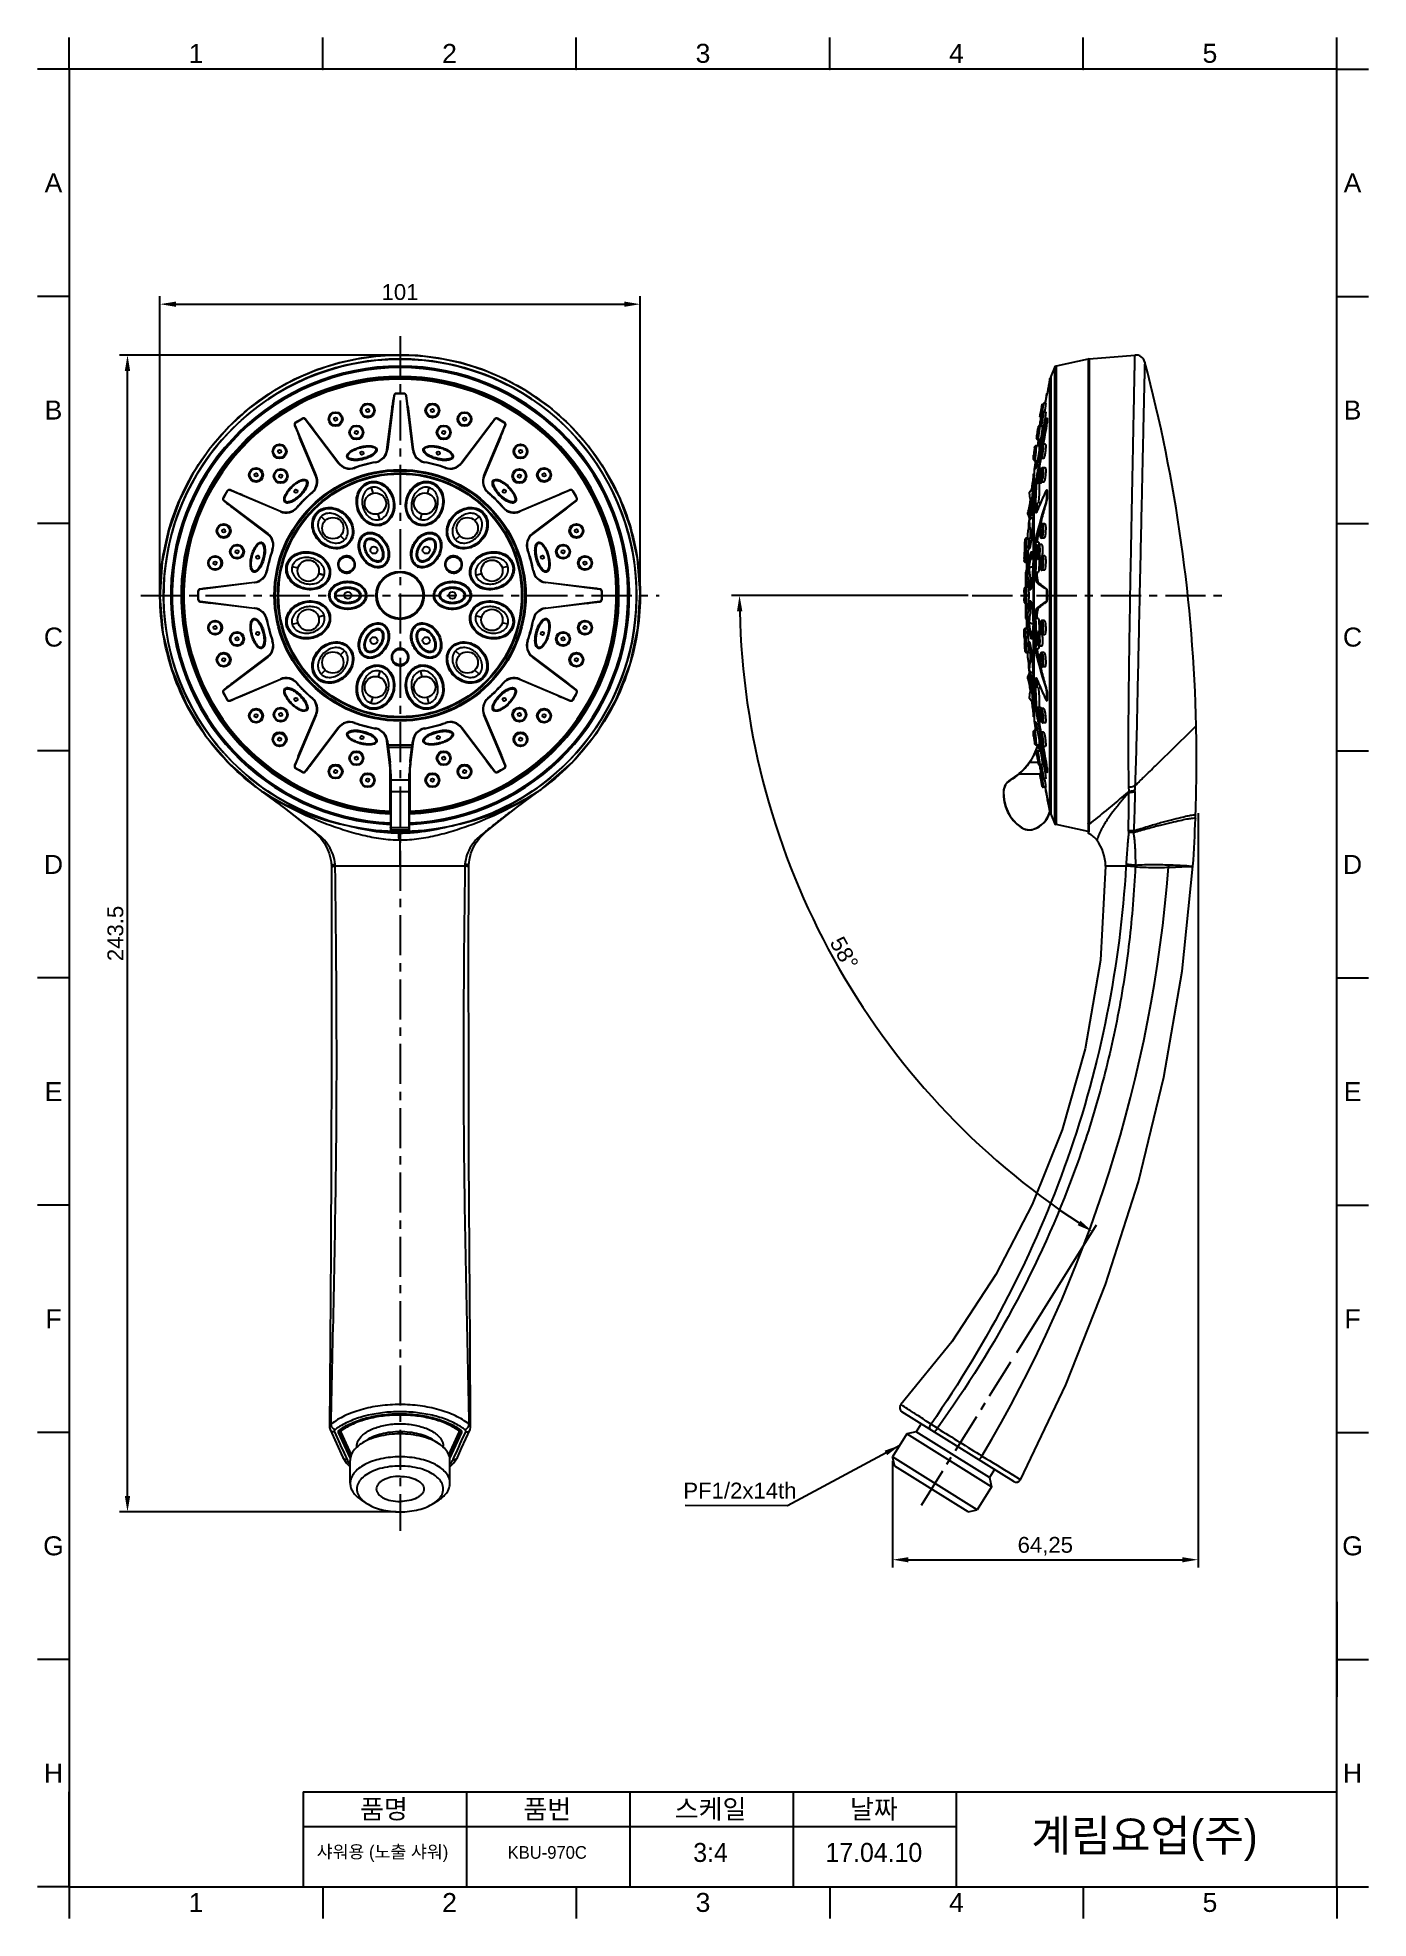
# Model space of a CAD drawing. Header units: millimetres. Extents: x 2652 to 2862, y 294 to 591.
import ezdxf

# ---------------------------------------------------------------- set-up
doc = ezdxf.new("R2010")
doc.units = ezdxf.units.MM
doc.header["$LTSCALE"] = 0.1
doc.linetypes.add('CENTERX2', pattern=[101.6, 63.5, -12.7, 12.7, -12.7])
for name, color, linetype in [('02___PRT_ALL_AXES', 7, 'Continuous'), ('03___PRT_ALL_CURVES', 7, 'Continuous'), ('06___PRT_ALL_SURFS', 7, 'Continuous'), ('CENTER', 1, 'CENTERX2'), ('DIM', 3, 'Continuous'), ('FORM', 7, 'Continuous'), ('TEXT', 2, 'Continuous')]:
    doc.layers.add(name, color=color, linetype=linetype)
doc.styles.get("Standard").update_dxf_attribs({"font": 'arial.ttf'})
doc.dimstyles.new('ISO-25', dxfattribs={"dimtxt": 2.5, "dimasz": 2.5, "dimexe": 1.25, "dimexo": 0.625, "dimtad": 1, "dimlfac": 1.333333, "dimtxsty": 'Standard', "dimcen": 2.5, "dimadec": 0, "dimazin": 0, "dimtfac": 1, "dimtmove": 0, "dimatfit": 3, "dimfxl": 0, "dimarcsym": 0})

msp = doc.modelspace()

# ---------------------------------------------------------------- texts
at = {"layer": 'DIM', "insert": (2753.9568, 359.7829), "char_height": 2.5, "attachment_point": 7}
msp.add_mtext('PF1/2x14th', dxfattribs=at)
at = {"layer": 'FORM', "char_height": 3, "attachment_point": 5}
for s, width, insert in [('1', 40, (2677.0613, 588.0136)), ('2', 40, (2717.0613, 588.0136)), ('3', 40, (2757.0613, 588.0136)), ('4', 40, (2797.0613, 588.0136)), ('5', 40, (2837.0613, 588.0136)), ('A', 5, (2654.5613, 567.5761)), ('A', 5, (2859.5613, 567.5761)), ('B', 5, (2654.5613, 531.7011)), ('B', 5, (2859.5613, 531.7011)), ('C', 5, (2654.5613, 495.8261)), ('C', 5, (2859.5613, 495.8261)), ('D', 5, (2654.5613, 459.9511)), ('D', 5, (2859.5613, 459.9511)), ('E', 5, (2654.5613, 424.0761)), ('E', 5, (2859.5613, 424.0761)), ('F', 5, (2654.5613, 388.2011)), ('F', 5, (2859.5613, 388.2011)), ('G', 5, (2654.5613, 352.3261)), ('G', 5, (2859.5613, 352.3261)), ('H', 5, (2654.5613, 316.4511)), ('H', 5, (2859.5613, 316.4511)), ('1', 40, (2677.0613, 296.0136)), ('2', 40, (2717.0613, 296.0136)), ('3', 40, (2757.0613, 296.0136)), ('4', 40, (2797.0613, 296.0136)), ('5', 40, (2837.0613, 296.0136))]:
    msp.add_mtext_dynamic_manual_height_columns(s, width=width, gutter_width=12.5, heights=[0], dxfattribs=dict(at, insert=insert))
at = {"layer": 'TEXT', "linetype": 'CENTERX2', "attachment_point": 5}
for s, insert, char_height in [('{\\fHYGothic-Medium|b0|i0|c129|p18;품명}', (2706.7135, 310.6182), 3), ('{\\fHYGothic-Medium|b0|i0|c129|p18;품번}', (2732.4832, 310.6182), 3), ('{\\fHYGothic-Medium|b0|i0|c129|p18;스케일}', (2758.253, 310.6182), 3), ('{\\fHYGothic-Medium|b0|i0|c129|p18;날짜}', (2784.0227, 310.6182), 3), ('{\\fHYGothic-Medium|b0|i0|c129|p18;계림요업(주)}', (2826.7356, 305.8431), 5), ('{\\fHYGothic-Medium|b0|i0|c129|p18;샤워용 (노출 샤워)}', (2706.4799, 303.7319), 2), ('{\\fHYGothic-Medium|b0|i0|c129|p18;KBU-970C}', (2732.4832, 303.9157), 2), ('{\\fHYGothic-Medium|b0|i0|c129|p18;3:4}', (2758.253, 303.9073), 3), ('{\\fHYGothic-Medium|b0|i0|c129|p18;17.04.10}', (2784.0227, 303.9073), 3)]:
    msp.add_mtext_dynamic_manual_height_columns(s, width=60, gutter_width=12.5, heights=[0], dxfattribs=dict(at, insert=insert, char_height=char_height))

# ---------------------------------------------------------------- blocks, each defined once
blk = doc.blocks.new('*D18')
at = {"layer": 'Defpoints', "color": 0}
for p in [(2799.55, 502.44), (2839.68, 502.44), (2769.5, 463.22), (2806.25, 382.36), (2791.52, 358.79)]:
    blk.add_point(p, dxfattribs=at)
at = {"layer": 'DIM', "color": 0, "lineweight": -2}
for p, q in [((2798.92, 502.44), (2761.57, 502.44)), ((2806.58, 382.89), (2819.17, 403.04))]:
    blk.add_line(p, q, dxfattribs=at)
blk.add_arc((2881.29, 502.44), 118.46, 181.2092, 236.7908, dxfattribs=at)
at = {"layer": 'DIM', "color": 0}
for points in [[(2762.43, 499.94), (2763.27, 499.94), (2762.82, 502.44)], [(2816.63, 403.68), (2816.18, 402.97), (2818.51, 401.98)]]:
    blk.add_solid(points, dxfattribs=at)
at = {"layer": 'DIM', "color": 0, "insert": (2779.34, 445.93), "char_height": 2.5, "attachment_point": 5, "rotation": 299}
blk.add_mtext('58°', dxfattribs=at)
blk = doc.blocks.new('*D19')
at = {"layer": 'Defpoints', "color": 0}
for p in [(2666.24, 540.39), (2709.42, 540.39), (2709.25, 357.71)]:
    blk.add_point(p, dxfattribs=at)
at = {"layer": 'DIM', "color": 0, "lineweight": -2}
for p, q in [((2708.79, 540.39), (2664.99, 540.39)), ((2666.24, 360.21), (2666.24, 537.89)), ((2708.63, 357.71), (2664.99, 357.71))]:
    blk.add_line(p, q, dxfattribs=at)
at = {"layer": 'DIM', "color": 0}
for points in [[(2665.82, 537.89), (2666.66, 537.89), (2666.24, 540.39)], [(2665.82, 360.21), (2666.66, 360.21), (2666.24, 357.71)]]:
    blk.add_solid(points, dxfattribs=at)
at = {"layer": 'DIM', "color": 0, "insert": (2664.34, 449.05), "char_height": 2.5, "attachment_point": 5, "rotation": 90}
blk.add_mtext('243.5', dxfattribs=at)
blk = doc.blocks.new('*D20')
at = {"layer": 'Defpoints', "color": 0}
for p in [(2747.14, 548.42), (2671.37, 502.44), (2747.14, 502.56)]:
    blk.add_point(p, dxfattribs=at)
at = {"layer": 'DIM', "color": 0, "lineweight": -2}
for p, q in [((2671.37, 503.07), (2671.37, 549.67)), ((2747.14, 503.19), (2747.14, 549.67)), ((2673.87, 548.42), (2744.64, 548.42))]:
    blk.add_line(p, q, dxfattribs=at)
at = {"layer": 'DIM', "color": 0}
for points in [[(2673.87, 548.83), (2673.87, 548), (2671.37, 548.42)], [(2744.64, 548.83), (2744.64, 548), (2747.14, 548.42)]]:
    blk.add_solid(points, dxfattribs=at)
at = {"layer": 'DIM', "color": 0, "insert": (2709.25, 550.32), "char_height": 2.5, "attachment_point": 5}
blk.add_mtext('101', dxfattribs=at)
blk = doc.blocks.new('*D21')
at = {"layer": 'Defpoints', "color": 0}
for p in [(2835.18, 468.66), (2786.99, 366.39), (2835.18, 350.15)]:
    blk.add_point(p, dxfattribs=at)
at = {"layer": 'DIM', "color": 0, "lineweight": -2}
for p, q in [((2835.18, 468.04), (2835.18, 348.9)), ((2786.99, 365.77), (2786.99, 348.9)), ((2789.49, 350.15), (2832.68, 350.15))]:
    blk.add_line(p, q, dxfattribs=at)
at = {"layer": 'DIM', "color": 0}
for points in [[(2789.49, 350.56), (2789.49, 349.73), (2786.99, 350.15)], [(2832.68, 350.56), (2832.68, 349.73), (2835.18, 350.15)]]:
    blk.add_solid(points, dxfattribs=at)
at = {"layer": 'DIM', "color": 0, "insert": (2811.08, 352.27), "char_height": 2.5, "attachment_point": 5}
blk.add_mtext('64,25', dxfattribs=at)

# ---------------------------------------------------------------- dimensions: what is measured, and where the dimension line sits
at = {"layer": 'DIM'}
dim = msp.add_linear_dim(base=(2747.1408, 548.4176), p1=(2671.3684, 502.4404), p2=(2747.1408, 502.5636), text='101', dimstyle='ISO-25', dxfattribs=at)
dim.commit()
dim.dimension.update_dxf_attribs({"geometry": '*D20', "text_midpoint": (2709.2546, 550.319)})
dim = msp.add_linear_dim(base=(2666.2416, 540.3935), p1=(2709.2547, 357.7133), p2=(2709.4164, 540.3935), angle=90, text='243.5', dimstyle='ISO-25', dxfattribs=at)
dim.commit()
dim.dimension.update_dxf_attribs({"geometry": '*D19', "text_midpoint": (2664.3393, 449.0534)})
dim = msp.add_angular_dim_2l(base=(2769.503, 463.2219), line1=((2799.5492, 502.4404), (2839.677, 502.4404)), line2=((2791.5198, 358.7859), (2806.2502, 382.3593)), dimstyle='ISO-25', dxfattribs=at)
dim.commit()
dim.dimension.update_dxf_attribs({"geometry": '*D18', "text_midpoint": (2779.3387, 445.9305)})
dim = msp.add_linear_dim(base=(2835.1779, 350.1475), p1=(2786.9876, 366.3936), p2=(2835.1779, 468.6617), dimstyle='ISO-25', dxfattribs=at)
dim.commit()
dim.dimension.update_dxf_attribs({"geometry": '*D21', "text_midpoint": (2811.0828, 352.2749)})

# ---------------------------------------------------------------- linework, layer by layer
at = {"color": 7, "linetype": 'Continuous'}
for p, q in [((2709.2546, 540.3995), (2709.2546, 540.3938)), ((2812.517, 538.4064), (2811.9529, 536.9961)), ((2812.517, 538.4064), (2812.517, 466.4744)), ((2817.8406, 539.7529), (2812.7841, 538.6333)), ((2812.7841, 538.6333), (2812.7841, 466.2476)), ((2817.8406, 539.7529), (2817.8406, 464.9827)), ((2817.9776, 539.7648), (2825.2109, 540.3938)), ((2817.9776, 539.7648), (2817.9776, 466.314)), ((2811.8038, 468.23), (2811.8038, 536.6852)), ((2811.8406, 468.1654), (2811.8406, 536.7154)), ((2811.8406, 536.7154), (2811.9421, 536.7154)), ((2811.9529, 536.9961), (2811.9421, 536.9404)), ((2811.9421, 467.9404), (2811.9421, 536.9404)), ((2811.9529, 536.9961), (2811.9529, 467.8847)), ((2707.1786, 525.3993), (2707.9908, 531.9624)), ((2708.0673, 532.2835), (2707.2153, 525.3996)), ((2708.3144, 533.9836), (2707.2521, 525.4004)), ((2707.9908, 531.9624), (2708.0314, 532.288)), ((2708.0278, 531.9641), (2707.9908, 531.9624)), ((2708.2847, 533.9841), (2708.2583, 533.9858)), ((2708.3144, 533.9836), (2708.2847, 533.9841)), ((2708.6429, 534.2796), (2708.642, 534.3283)), ((2709.8663, 534.2796), (2709.8672, 534.3283)), ((2710.1948, 533.9836), (2710.2244, 533.9841)), ((2711.2571, 525.4004), (2710.1948, 533.9836)), ((2710.2244, 533.9841), (2710.2509, 533.9858)), ((2711.2938, 525.3996), (2710.4415, 532.2852)), ((2710.4772, 532.2923), (2710.5183, 531.9624)), ((2710.4814, 531.9641), (2710.5183, 531.9624)), ((2710.5183, 531.9624), (2711.3306, 525.3993)), ((2810.4177, 531.7666), (2810.3799, 531.5671)), ((2810.4573, 531.9686), (2810.4177, 531.7666)), ((2810.4691, 531.8853), (2810.4368, 531.7541)), ((2810.4924, 532.1408), (2810.4573, 531.9686)), ((2811.261, 533.9836), (2811.2844, 534.0985)), ((2811.261, 533.9836), (2811.2765, 533.9841)), ((2811.2967, 534.0896), (2811.2765, 533.9841)), ((2811.2765, 533.9841), (2811.2898, 533.9847)), ((2811.3021, 534.0398), (2811.2922, 533.9854)), ((2811.3128, 534.0991), (2811.3021, 534.0398)), ((2811.3109, 534.2301), (2811.3203, 534.2796)), ((2811.3367, 534.3036), (2811.3174, 534.1985)), ((2811.3203, 534.2796), (2811.3367, 534.3036)), ((2811.3203, 534.2796), (2811.3203, 534.2855)), ((2811.3533, 534.3283), (2811.3338, 534.216)), ((2811.3367, 534.3036), (2811.3367, 534.3088)), ((2811.3533, 534.3283), (2811.3533, 534.3327)), ((2692.6428, 529.2731), (2692.6191, 529.2613)), ((2692.6687, 529.2875), (2692.6428, 529.2731)), ((2692.6687, 529.2875), (2696.0404, 521.3231)), ((2692.8052, 529.7082), (2692.7801, 529.7498)), ((2693.8647, 530.3198), (2693.8412, 530.3624)), ((2694.2973, 530.2277), (2694.3227, 530.243)), ((2699.5088, 523.3256), (2694.2973, 530.2277)), ((2694.3227, 530.243), (2694.3448, 530.2577)), ((2723.1479, 528.8789), (2718.9681, 523.3433)), ((2724.2119, 530.2277), (2719.0004, 523.3256)), ((2722.4688, 521.3231), (2725.8404, 529.2875)), ((2722.9211, 528.639), (2723.1191, 528.9008)), ((2724.1865, 530.243), (2724.1644, 530.2577)), ((2724.2119, 530.2277), (2724.1865, 530.243)), ((2724.6445, 530.3198), (2724.668, 530.3624)), ((2725.7039, 529.7082), (2725.7291, 529.7498)), ((2725.8404, 529.2875), (2725.8663, 529.2731)), ((2725.8663, 529.2731), (2725.8901, 529.2613)), ((2809.8402, 528.188), (2809.926, 528.6707)), ((2810.2523, 530.8051), (2810.2705, 530.9321)), ((2810.2679, 530.916), (2810.2596, 530.8598)), ((2810.2705, 530.9321), (2810.3518, 531.4131)), ((2810.3145, 531.202), (2810.2886, 531.0472)), ((2810.3636, 531.1627), (2810.3142, 530.9328)), ((2810.3452, 531.3768), (2810.3145, 531.202)), ((2810.3352, 530.1291), (2810.315, 530.006)), ((2810.3574, 530.2572), (2810.3352, 530.1291)), ((2810.3799, 531.5671), (2810.3452, 531.3768)), ((2810.3813, 530.3883), (2810.3574, 530.2572)), ((2810.3646, 530.2957), (2810.46, 530.7785)), ((2810.3701, 531.3603), (2810.4023, 531.4916)), ((2810.4065, 530.5205), (2810.3813, 530.3883)), ((2810.4232, 530.6084), (2810.3913, 530.4978)), ((2810.635, 529.1485), (2810.6256, 529.0407)), ((2810.9518, 531.4187), (2810.9465, 531.388)), ((2811.0399, 529.3402), (2810.9788, 529.0888)), ((2811.117, 529.6537), (2811.0399, 529.3402)), ((2811.2565, 529.2669), (2811.261, 529.2875)), ((2811.261, 530.2277), (2811.2614, 530.2303)), ((2811.261, 529.2875), (2811.2765, 529.2731)), ((2811.2732, 530.2744), (2811.2614, 530.2303)), ((2811.2765, 529.2731), (2811.2899, 529.2633)), ((2811.3004, 529.5024), (2811.3203, 529.7082)), ((2811.3203, 530.3198), (2811.3261, 530.3318)), ((2811.3203, 529.7082), (2811.3203, 530.3198)), ((2811.3203, 529.7082), (2811.3367, 529.7286)), ((2811.3367, 529.7286), (2811.3204, 529.5343)), ((2811.3261, 530.3318), (2811.3367, 530.3408)), ((2811.3367, 530.3408), (2811.3367, 529.7286)), ((2811.3533, 529.7498), (2811.3461, 529.6261)), ((2811.3526, 530.386), (2811.3533, 530.3624)), ((2811.3533, 530.3624), (2811.3533, 529.7498)), ((2693.4303, 527.3952), (2693.3992, 527.3753)), ((2695.9773, 521.2854), (2693.3992, 527.3753)), ((2693.4303, 527.3952), (2696.009, 521.304)), ((2695.5552, 528.622), (2695.5881, 528.639)), ((2699.5411, 523.3433), (2695.5552, 528.622)), ((2695.5881, 528.639), (2699.573, 523.3614)), ((2718.9361, 523.3614), (2722.9211, 528.639)), ((2722.5002, 521.304), (2725.0789, 527.3952)), ((2725.11, 527.3753), (2722.5319, 521.2854)), ((2722.954, 528.622), (2722.9211, 528.639)), ((2725.0789, 527.3952), (2725.11, 527.3753)), ((2809.7942, 527.9003), (2809.779, 527.7986)), ((2809.8473, 528.2313), (2809.8285, 528.1178)), ((2809.832, 527.8957), (2809.8638, 528.0269)), ((2809.8573, 526.0627), (2809.8628, 526.0989)), ((2809.9189, 528.4207), (2809.8871, 528.2894)), ((2809.8945, 526.0625), (2809.8991, 526.0929)), ((2810.0033, 527.0124), (2810.0067, 527.0341)), ((2810.1371, 527.0336), (2810.132, 526.9974)), ((2810.442, 525.8652), (2810.4921, 526.029)), ((2810.6083, 526.0706), (2810.6149, 525.9472)), ((2810.631, 526.2585), (2810.6396, 526.302)), ((2810.6767, 526.2829), (2810.6791, 526.2949)), ((2699.5088, 523.3256), (2699.5411, 523.3433)), ((2699.5411, 523.3433), (2699.573, 523.3614)), ((2705.3951, 523.4312), (2705.3833, 523.4954)), ((2707.2153, 525.3996), (2707.1786, 525.3993)), ((2707.2521, 525.4004), (2707.2153, 525.3996)), ((2711.2571, 525.4004), (2711.2938, 525.3996)), ((2711.2938, 525.3996), (2711.3306, 525.3993)), ((2713.1141, 523.4312), (2713.1259, 523.4954)), ((2718.9681, 523.3433), (2718.9361, 523.3614)), ((2719.0004, 523.3256), (2718.9681, 523.3433)), ((2809.2767, 524.9314), (2809.262, 524.8008)), ((2809.2824, 524.9785), (2809.284, 524.9923)), ((2809.284, 524.9923), (2809.2873, 525.0191)), ((2809.2967, 524.6357), (2809.3244, 524.7669)), ((2809.3723, 525.1607), (2809.3446, 525.0294)), ((2809.353, 525.5028), (2809.3544, 525.5122)), ((2809.3544, 525.5122), (2809.3566, 525.5261)), ((2809.3545, 525.5132), (2809.3544, 525.5122)), ((2809.3863, 524.5628), (2809.3544, 524.327)), ((2809.3734, 525.63), (2809.3545, 525.5132)), ((2809.3767, 525.6491), (2809.3751, 525.6399)), ((2809.5159, 523.4312), (2809.5206, 523.5295)), ((2809.5159, 522.5487), (2809.5159, 523.4312)), ((2809.5206, 523.5295), (2809.5368, 523.7081)), ((2809.553, 523.463), (2809.5577, 523.5597)), ((2809.553, 522.5792), (2809.553, 523.463)), ((2809.553, 523.463), (2809.7065, 523.463)), ((2809.5577, 523.5597), (2809.5738, 523.7342)), ((2809.7223, 523.7108), (2809.7065, 523.463)), ((2809.7065, 523.463), (2809.7065, 523.0484)), ((2809.7242, 523.7322), (2809.7223, 523.7108)), ((2809.7591, 523.7338), (2809.7437, 523.4954)), ((2809.7437, 523.4954), (2809.7437, 523.243)), ((2809.7719, 523.3963), (2809.7591, 523.3256)), ((2809.7591, 523.3256), (2809.7593, 523.3274)), ((2810.2221, 524.0765), (2810.2488, 524.2253)), ((2810.2611, 524.0681), (2810.2746, 524.1434)), ((2810.3079, 525.1904), (2810.2838, 525.0139)), ((2810.3366, 525.3711), (2810.3079, 525.1904)), ((2810.3321, 524.0766), (2810.3285, 524.0538)), ((2810.381, 524.8997), (2810.4023, 524.9349)), ((2810.4368, 525.3895), (2810.398, 525.2279)), ((2810.4023, 524.9349), (2810.4409, 525.0952)), ((2810.4581, 525.4247), (2810.4368, 525.3895)), ((2696.009, 521.304), (2695.9773, 521.2854)), ((2696.0404, 521.3231), (2696.009, 521.304)), ((2702.1016, 522.5487), (2702.0797, 522.6102)), ((2716.4076, 522.5487), (2716.4295, 522.6102)), ((2722.4688, 521.3231), (2722.5002, 521.304)), ((2722.5002, 521.304), (2722.5319, 521.2854)), ((2808.9631, 519.1741), (2809.0826, 520.1105)), ((2809.0826, 520.1105), (2809.1086, 520.2748)), ((2809.1576, 520.338), (2809.1535, 520.1964)), ((2809.1551, 520.3834), (2809.1551, 520.3831)), ((2809.1566, 520.334), (2809.1564, 520.311)), ((2809.2348, 519.2397), (2809.2348, 521.6212)), ((2809.3194, 522.2969), (2809.3182, 520.2696)), ((2809.3197, 520.2924), (2809.3544, 520.5154)), ((2809.356, 520.5292), (2809.3544, 520.5154)), ((2809.356, 520.5293), (2809.356, 520.5292)), ((2809.5159, 522.5487), (2809.5358, 522.5752)), ((2809.5358, 522.5752), (2809.553, 522.5792)), ((2809.553, 522.5792), (2809.6018, 522.5792)), ((2809.5565, 522.4936), (2809.553, 522.5792)), ((2809.5637, 522.4588), (2809.5565, 522.4936)), ((2809.6048, 522.5882), (2809.5859, 522.5216)), ((2809.7151, 520.7471), (2809.7186, 520.773)), ((2809.7639, 521.2901), (2809.7443, 521.1133)), ((2809.757, 521.3102), (2809.7591, 521.3231)), ((2809.7591, 521.3231), (2809.7947, 521.5484)), ((2809.7591, 521.3231), (2809.7664, 521.3138)), ((2809.788, 521.4711), (2809.7639, 521.2901)), ((2809.8436, 521.0046), (2809.8638, 521.0398)), ((2809.8871, 521.4945), (2809.8526, 521.333)), ((2809.8638, 521.0398), (2809.898, 521.2)), ((2809.8806, 521.9666), (2809.926, 522.1303)), ((2809.9072, 521.5296), (2809.8871, 521.4945)), ((2809.8944, 522.1652), (2809.9377, 522.4273)), ((2809.9336, 522.1587), (2809.9386, 522.189)), ((2809.9386, 522.189), (2809.9768, 522.4205)), ((2810.0394, 522.1737), (2810.0491, 522.0482)), ((2810.0747, 522.403), (2810.0697, 522.3692)), ((2810.292, 521.5382), (2810.2681, 521.3355)), ((2810.3226, 521.7438), (2810.292, 521.5382)), ((2810.4282, 521.6772), (2810.3904, 521.5159)), ((2810.409, 522.1496), (2810.46, 522.3132)), ((2810.4109, 521.2226), (2810.4486, 521.3829)), ((2810.5956, 522.3608), (2810.6129, 522.1978)), ((2810.6949, 522.5749), (2810.6951, 522.5749)), ((2681.3752, 517.8303), (2681.3326, 517.8538)), ((2681.452, 517.3723), (2681.4373, 517.3503)), ((2681.4673, 517.3977), (2681.452, 517.3723)), ((2681.4673, 517.3977), (2688.3694, 512.1862)), ((2681.9869, 518.8898), (2681.9452, 518.9149)), ((2682.4075, 519.0263), (2682.4219, 519.0522)), ((2690.3719, 515.6547), (2682.4075, 519.0263)), ((2682.4219, 519.0522), (2682.4337, 519.0759)), ((2684.2998, 518.2647), (2684.3197, 518.2958)), ((2690.391, 515.686), (2684.2998, 518.2647)), ((2684.3197, 518.2958), (2690.4096, 515.7177)), ((2695.4168, 518.6892), (2695.3745, 518.7389)), ((2723.0924, 518.6892), (2723.1347, 518.7389)), ((2728.0995, 515.7177), (2734.1895, 518.2958)), ((2734.5058, 518.3902), (2728.1182, 515.686)), ((2736.1017, 519.0263), (2728.1373, 515.6547)), ((2730.1398, 512.1862), (2737.0419, 517.3977)), ((2734.1895, 518.2958), (2734.4918, 518.4235)), ((2734.2094, 518.2647), (2734.1895, 518.2958)), ((2736.0873, 519.0522), (2736.0755, 519.0759)), ((2736.1017, 519.0263), (2736.0873, 519.0522)), ((2736.5223, 518.8898), (2736.564, 518.9149)), ((2737.0419, 517.3977), (2737.0571, 517.3723)), ((2737.0571, 517.3723), (2737.0718, 517.3503)), ((2737.134, 517.8303), (2737.1766, 517.8538)), ((2808.912, 517.2611), (2808.7996, 516.1045)), ((2809.0073, 518.296), (2808.912, 517.2611)), ((2809.0611, 518.9143), (2809.0073, 518.296)), ((2809.0933, 519.3075), (2809.0611, 518.9143)), ((2809.1208, 519.6694), (2809.0933, 519.3075)), ((2809.2149, 518.6434), (2809.2151, 518.6558)), ((2809.2224, 518.9514), (2809.2191, 518.8534)), ((2809.2348, 509.4564), (2809.2348, 517.4997)), ((2809.3068, 518.6182), (2809.3244, 518.6533)), ((2809.3446, 519.108), (2809.3147, 518.9466)), ((2809.3182, 510.5327), (2809.3182, 517.0964)), ((2809.3244, 518.6533), (2809.3541, 518.8131)), ((2809.3622, 519.1432), (2809.3446, 519.108)), ((2809.5159, 516.2782), (2809.5159, 517.0143)), ((2809.553, 516.2992), (2809.553, 517.0143)), ((2809.7065, 517.0143), (2809.7065, 516.2992)), ((2809.7437, 517.0143), (2809.7437, 516.3205)), ((2810.8983, 518.3124), (2810.8933, 518.3022)), ((2811.2222, 518.958), (2811.2138, 518.9416)), ((2811.2309, 518.9749), (2811.2222, 518.958)), ((2811.2582, 519.0275), (2811.2309, 518.9749)), ((2811.2645, 519.0396), (2811.2582, 519.0275)), ((2811.261, 519.0263), (2811.2644, 519.0395)), ((2811.268, 519.0382), (2811.261, 519.0263)), ((2811.261, 517.3977), (2811.2765, 517.3723)), ((2811.2644, 519.0395), (2811.2645, 519.0396)), ((2811.2717, 519.0432), (2811.268, 519.0382)), ((2811.3203, 518.8898), (2811.3367, 518.9021)), ((2811.3203, 517.8303), (2811.3203, 518.8898)), ((2811.3203, 517.8303), (2811.3367, 517.8419)), ((2811.3367, 518.9021), (2811.3491, 518.914)), ((2811.3367, 518.9021), (2811.3367, 517.8419)), ((2811.3367, 517.8419), (2811.3491, 517.8529)), ((2811.3533, 518.9149), (2811.3533, 517.8538)), ((2683.056, 516.107), (2682.7942, 516.305)), ((2682.8161, 516.3337), (2688.3518, 512.154)), ((2683.073, 516.1398), (2683.056, 516.107)), ((2688.3336, 512.122), (2683.056, 516.107)), ((2690.3719, 515.6547), (2690.391, 515.686)), ((2690.391, 515.686), (2690.4096, 515.7177)), ((2693.0058, 516.2782), (2692.9561, 516.3205)), ((2725.5034, 516.2782), (2725.5531, 516.3205)), ((2728.1182, 515.686), (2728.0995, 515.7177)), ((2728.1373, 515.6547), (2728.1182, 515.686)), ((2730.1574, 512.154), (2735.4362, 516.1398)), ((2735.4532, 516.107), (2730.1756, 512.122)), ((2735.4362, 516.1398), (2735.4532, 516.107)), ((2808.4832, 513.6746), (2808.5136, 514.2404)), ((2808.5136, 514.2404), (2808.5148, 514.2581)), ((2808.5581, 513.8679), (2808.5334, 513.6817)), ((2808.5463, 514.7152), (2808.5475, 514.7316)), ((2808.5475, 514.7316), (2808.5482, 514.7415)), ((2808.5482, 514.7415), (2808.552, 514.7925)), ((2808.7146, 515.2695), (2808.6617, 514.7704)), ((2808.7996, 516.1045), (2808.7146, 515.2695)), ((2809.0196, 515.4481), (2809.0773, 515.7548)), ((2809.0773, 515.7548), (2809.1303, 515.9728)), ((2809.1324, 516.1478), (2809.143, 516.0416)), ((2809.1545, 515.747), (2809.1565, 515.5801)), ((2809.1566, 515.5396), (2809.1557, 515.3859)), ((2809.1565, 515.5801), (2809.1566, 515.5396)), ((2809.1576, 515.5521), (2809.1576, 515.5406)), ((2809.553, 516.2992), (2809.7065, 516.2992)), ((2809.6798, 515.5116), (2809.6737, 515.508)), ((2809.6754, 515.508), (2809.6737, 515.508)), ((2809.7236, 515.5765), (2809.6798, 515.5116)), ((2809.7608, 515.664), (2809.7236, 515.5765)), ((2809.7315, 515.7359), (2809.7487, 515.628)), ((2809.7591, 515.6547), (2809.7608, 515.664)), ((2809.7608, 515.664), (2809.761, 515.6646)), ((2809.8029, 515.7766), (2809.761, 515.6646)), ((2809.7687, 515.7668), (2809.7782, 515.7012)), ((2688.3518, 512.154), (2688.3336, 512.122)), ((2688.3694, 512.1862), (2688.3518, 512.154)), ((2703.643, 512.16), (2703.7233, 512.0208)), ((2704.0983, 511.3713), (2704.1685, 511.2498)), ((2714.4108, 511.3713), (2714.3407, 511.2498)), ((2714.8662, 512.16), (2714.7858, 512.0208)), ((2730.1398, 512.1862), (2730.1574, 512.154)), ((2730.1574, 512.154), (2730.1756, 512.122)), ((2807.8807, 510.8975), (2807.87, 510.7601)), ((2807.891, 511.019), (2807.8807, 510.8975)), ((2808.0821, 511.4801), (2808.0288, 511.4704)), ((2808.0295, 511.4707), (2808.0292, 511.4705)), ((2808.0821, 511.4801), (2808.0881, 511.3713)), ((2808.4185, 511.3713), (2808.0881, 511.3713)), ((2808.3439, 511.4644), (2808.3454, 511.4849)), ((2808.4352, 511.213), (2808.3539, 509.5471)), ((2808.427, 511.0206), (2808.4124, 510.6953)), ((2808.4401, 511.3413), (2808.427, 511.0206)), ((2808.4801, 513.535), (2808.4832, 513.6746)), ((2808.4801, 510.5622), (2808.4926, 511.2465)), ((2808.8011, 510.9259), (2808.7771, 510.7563)), ((2809.5666, 510.8272), (2809.5684, 510.8495)), ((2809.7523, 510.8466), (2809.751, 510.8284)), ((2809.7901, 510.8442), (2809.7889, 510.8284)), ((2809.7962, 512.154), (2809.9162, 512.154)), ((2810.8875, 511.4883), (2810.511, 511.4883)), ((2811.0197, 513.7383), (2810.6393, 513.7383)), ((2689.1463, 509.5934), (2689.0848, 509.6153)), ((2706.1608, 507.799), (2706.0828, 507.9341)), ((2712.3483, 507.799), (2712.4264, 507.9341)), ((2729.3628, 509.5934), (2729.4244, 509.6153)), ((2807.7374, 507.9289), (2807.7375, 507.9341)), ((2807.7374, 507.9289), (2807.7376, 507.8928)), ((2807.7435, 508.2524), (2807.7446, 508.2915)), ((2807.7488, 508.4275), (2807.7499, 508.4603)), ((2807.7683, 508.9476), (2807.7569, 508.6589)), ((2807.7864, 509.352), (2807.7683, 508.9476)), ((2807.8049, 509.7208), (2807.7864, 509.352)), ((2807.8234, 510.0531), (2807.8049, 509.7208)), ((2807.8414, 510.3482), (2807.8234, 510.0531)), ((2807.8588, 510.6071), (2807.8414, 510.3482)), ((2807.87, 510.7601), (2807.8588, 510.6071)), ((2808.2549, 507.8883), (2808.2312, 507.5389)), ((2808.2883, 508.4173), (2808.2549, 507.8883)), ((2808.3331, 509.1778), (2808.2883, 508.4173)), ((2808.381, 510.0577), (2808.3331, 509.1778)), ((2808.4124, 510.6953), (2808.381, 510.0577)), ((2808.4535, 508.1277), (2808.454, 507.9998)), ((2808.6651, 510.0988), (2808.6074, 509.8809)), ((2808.7697, 510.6983), (2808.6842, 510.1912)), ((2808.9826, 508.4479), (2808.9813, 508.4381)), ((2809.2159, 508.8497), (2809.2117, 508.5901)), ((2809.3732, 510.7431), (2809.3544, 510.6754)), ((2809.3807, 510.6651), (2809.4078, 510.5266)), ((2810.3106, 508.2065), (2809.9872, 508.2065)), ((2810.5118, 510.4565), (2810.0738, 510.4565)), ((2810.9867, 508.6672), (2810.6073, 508.6672)), ((2688.2639, 506.2999), (2688.1996, 506.3117)), ((2692.2301, 507.0021), (2693.1357, 506.7595)), ((2696.3957, 505.8859), (2697.3013, 505.6433)), ((2730.2453, 506.2999), (2730.3096, 506.3117)), ((2807.8343, 507.7016), (2807.8918, 507.6901)), ((2807.9555, 506.0779), (2807.9555, 503.7529)), ((2808.068, 506.1904), (2808.068, 503.7529)), ((2808.068, 506.1904), (2808.1055, 506.1904)), ((2808.1055, 506.2288), (2808.1055, 506.2279)), ((2808.1055, 503.7529), (2808.1055, 506.2279)), ((2808.149, 507.0239), (2808.1601, 507.6868)), ((2808.2506, 507.8204), (2808.1868, 506.9749)), ((2808.2106, 507.258), (2808.2015, 507.1439)), ((2808.2312, 507.5389), (2808.2106, 507.258)), ((2808.2908, 506.2225), (2808.2839, 506.635)), ((2808.296, 506.1235), (2808.2908, 506.2225)), ((2809.2348, 497.7937), (2809.2348, 507.086)), ((2809.3182, 498.6226), (2809.3182, 506.257)), ((2809.4418, 506.0971), (2809.4917, 506.089)), ((2809.5028, 506.1035), (2809.4917, 506.089)), ((2809.9967, 506.1035), (2809.9816, 506.0891)), ((2810.9205, 506.4172), (2810.543, 506.4172)), ((2677.4154, 503.0521), (2677.3667, 503.053)), ((2677.7109, 503.4103), (2677.7092, 503.4367)), ((2677.7114, 503.3807), (2677.7109, 503.4103)), ((2686.2946, 504.4429), (2677.7114, 503.3807)), ((2686.2954, 504.4797), (2679.731, 503.6672)), ((2679.731, 503.6672), (2679.7326, 503.7042)), ((2679.7326, 503.7042), (2686.2957, 504.5164)), ((2686.2946, 504.4429), (2686.2954, 504.4797)), ((2686.2954, 504.4797), (2686.2957, 504.5164)), ((2698.0314, 502.4404), (2698.1921, 502.4404)), ((2698.9421, 502.4404), (2699.0824, 502.4404)), ((2703.0671, 502.4404), (2702.9111, 502.4404)), ((2715.4421, 502.4404), (2715.5981, 502.4404)), ((2719.5671, 502.4404), (2719.4268, 502.4404)), ((2720.4778, 502.4404), (2720.3171, 502.4404)), ((2732.2134, 504.5164), (2738.7765, 503.7042)), ((2732.2137, 504.4797), (2732.2134, 504.5164)), ((2738.7782, 503.6672), (2732.2137, 504.4797)), ((2732.2146, 504.4429), (2732.2137, 504.4797)), ((2740.7978, 503.3807), (2732.2146, 504.4429)), ((2738.7782, 503.6672), (2738.7765, 503.7042)), ((2740.7978, 503.3807), (2740.7983, 503.4103)), ((2740.7983, 503.4103), (2740.8, 503.4367)), ((2741.0938, 503.0521), (2741.1424, 503.053)), ((2807.7378, 502.5406), (2807.7374, 502.4404)), ((2807.7374, 502.4404), (2807.7379, 502.3255)), ((2807.7374, 502.4404), (2807.7375, 502.4404)), ((2807.7412, 502.7663), (2807.7378, 502.5406)), ((2807.7379, 502.3255), (2807.7416, 502.0962)), ((2807.7428, 502.8218), (2807.7434, 502.8433)), ((2807.7444, 502.874), (2807.7557, 503.131)), ((2807.76, 501.6816), (2807.7464, 501.9477)), ((2807.9303, 502.0334), (2807.9071, 501.6568)), ((2807.9075, 503.219), (2807.9332, 502.7685)), ((2808.4611, 502.4404), (2807.9384, 502.4404)), ((2807.9803, 503.7529), (2807.9804, 503.7529)), ((2808.4608, 502.575), (2808.4609, 502.5429)), ((2808.4935, 504.627), (2808.4928, 504.6452)), ((2808.9986, 504.4654), (2808.9564, 504.1591)), ((2809.7962, 504.4797), (2809.9162, 504.4797)), ((2810.9, 503.6672), (2811.2765, 503.4103)), ((2810.937, 503.7042), (2811.2922, 503.4399)), ((2811.261, 503.3807), (2811.2765, 503.4103)), ((2811.3203, 503.0521), (2811.3367, 503.0526)), ((2811.3203, 501.8287), (2811.3203, 503.0521)), ((2811.3367, 503.0526), (2811.3492, 503.0529)), ((2811.3367, 503.0526), (2811.3367, 501.8283)), ((2811.3533, 503.053), (2811.3533, 501.8278)), ((2677.4154, 501.8287), (2677.3667, 501.8278)), ((2677.7109, 501.4706), (2677.7092, 501.4441)), ((2677.7114, 501.5002), (2677.7109, 501.4706)), ((2677.7114, 501.5002), (2686.2946, 500.4379)), ((2679.7326, 501.1767), (2679.407, 501.2173)), ((2679.4115, 501.2531), (2686.2954, 500.4012)), ((2679.731, 501.2136), (2679.7326, 501.1767)), ((2686.2957, 500.3644), (2679.7326, 501.1767)), ((2686.2946, 500.4379), (2686.2954, 500.4012)), ((2686.2954, 500.4012), (2686.2957, 500.3644)), ((2738.7765, 501.1767), (2732.2134, 500.3644)), ((2732.2137, 500.4012), (2732.2134, 500.3644)), ((2732.2137, 500.4012), (2738.7782, 501.2136)), ((2732.2146, 500.4379), (2732.2137, 500.4012)), ((2732.2146, 500.4379), (2740.7978, 501.5002)), ((2738.7782, 501.2136), (2738.7765, 501.1767)), ((2740.7978, 501.5002), (2740.7983, 501.4706)), ((2740.7983, 501.4706), (2740.8, 501.4441)), ((2741.0938, 501.8287), (2741.1424, 501.8278)), ((2807.9555, 501.1279), (2807.9555, 498.8029)), ((2808.068, 501.1279), (2808.068, 498.6904)), ((2808.1055, 498.6529), (2808.1055, 501.1279)), ((2808.344, 500.3428), (2808.3148, 500.2478)), ((2808.3699, 500.4933), (2808.344, 500.3428)), ((2808.956, 500.7245), (2808.9981, 500.4194)), ((2809.7962, 500.4012), (2809.9162, 500.4012)), ((2811.2765, 501.4706), (2810.9, 501.2136)), ((2811.2922, 501.4409), (2810.937, 501.1767)), ((2811.261, 501.5002), (2811.2765, 501.4706)), ((2811.3203, 501.8287), (2811.3367, 501.8283)), ((2811.3367, 501.8283), (2811.3492, 501.8279)), ((2688.2639, 498.581), (2688.1996, 498.5691)), ((2706.1608, 497.0819), (2706.0828, 496.9468)), ((2712.3483, 497.0819), (2712.4264, 496.9468)), ((2730.2453, 498.581), (2730.3096, 498.5691)), ((2807.7374, 496.952), (2807.7375, 496.9468)), ((2807.7502, 496.4097), (2807.7606, 496.1248)), ((2807.7606, 496.1248), (2807.772, 495.8462)), ((2808.068, 498.6904), (2808.1055, 498.6904)), ((2808.1602, 497.1924), (2808.149, 497.8569)), ((2808.1889, 497.8805), (2808.1963, 497.7979)), ((2808.1963, 497.7979), (2808.2045, 497.6995)), ((2808.2045, 497.6995), (2808.2183, 497.5215)), ((2808.2183, 497.5215), (2808.2392, 497.2271)), ((2808.2392, 497.2271), (2808.2691, 496.7718)), ((2808.2691, 496.7718), (2808.3098, 496.1053)), ((2808.3098, 496.1053), (2808.3545, 495.3196)), ((2808.9814, 496.4422), (2808.9833, 496.4281)), ((2809.1203, 496.4677), (2809.1191, 496.4507)), ((2809.2099, 496.5253), (2809.2109, 496.3711)), ((2809.3006, 496.3551), (2809.3244, 496.1955)), ((2809.3684, 496.4907), (2809.3446, 496.6502)), ((2809.4917, 498.7919), (2809.4434, 498.7842)), ((2809.4917, 498.7919), (2809.5028, 498.7773)), ((2809.5028, 498.7773), (2809.519, 498.7018)), ((2809.519, 498.7018), (2809.5366, 498.562)), ((2809.9114, 496.6574), (2809.8292, 496.5857)), ((2809.9871, 496.6744), (2809.9114, 496.6574)), ((2809.9816, 498.7917), (2809.9967, 498.7773)), ((2809.9967, 498.7773), (2810.02, 498.6948)), ((2810.3636, 496.4886), (2810.3142, 496.6726)), ((2810.342, 496.5329), (2810.3704, 496.442)), ((2810.3822, 496.4425), (2810.3636, 496.4886)), ((2810.3697, 496.4439), (2810.3842, 496.4065)), ((2810.4612, 498.4447), (2810.3747, 498.368)), ((2810.3842, 496.4065), (2810.4355, 496.3111)), ((2810.5428, 498.4636), (2810.4612, 498.4447)), ((2810.5428, 498.4636), (2810.543, 498.4636)), ((2810.6073, 496.2136), (2810.6069, 496.2136)), ((2689.1463, 495.2875), (2689.0848, 495.2656)), ((2704.0983, 493.5095), (2704.1685, 493.6311)), ((2714.4108, 493.5095), (2714.3407, 493.6311)), ((2729.3628, 495.2875), (2729.4244, 495.2656)), ((2807.772, 495.8462), (2807.79, 495.4537)), ((2807.79, 495.4537), (2807.8082, 495.0986)), ((2807.8082, 495.0986), (2807.8262, 494.7804)), ((2807.8262, 494.7804), (2807.8437, 494.4972)), ((2807.8404, 495.7078), (2807.855, 495.457)), ((2807.8437, 494.4972), (2807.8606, 494.2478)), ((2807.8606, 494.2478), (2807.8715, 494.1003)), ((2807.8715, 494.1003), (2807.882, 493.968)), ((2807.882, 493.968), (2807.892, 493.851)), ((2808.0881, 493.5095), (2808.0821, 493.4007)), ((2808.4185, 493.5095), (2808.0881, 493.5095)), ((2808.3242, 493.4035), (2808.3266, 493.3651)), ((2808.3266, 493.3651), (2808.3308, 493.2965)), ((2808.3455, 493.3947), (2808.3441, 493.4141)), ((2808.3545, 495.3196), (2808.3929, 494.5876)), ((2808.3929, 494.5876), (2808.4223, 493.9682)), ((2808.4223, 493.9682), (2808.4354, 493.6582)), ((2808.4354, 493.6582), (2808.4398, 493.5445)), ((2808.4927, 493.6339), (2808.4801, 494.3186)), ((2808.6343, 493.8507), (2808.6297, 494.2203)), ((2808.6306, 494.9246), (2808.672, 494.7495)), ((2808.672, 494.7495), (2808.7503, 494.3096)), ((2808.7767, 494.1274), (2808.8007, 493.9582)), ((2808.8748, 493.3811), (2808.8809, 493.3292)), ((2809.0618, 495.937), (2809.0366, 495.8035)), ((2809.2348, 487.3817), (2809.2348, 495.4252)), ((2809.3458, 494.226), (2809.3154, 494.3802)), ((2809.3182, 487.7849), (2809.3182, 494.3489)), ((2809.3544, 494.2055), (2809.3458, 494.226)), ((2809.3493, 494.1943), (2809.3729, 494.1383)), ((2809.3729, 494.1383), (2809.3544, 494.2055)), ((2809.3614, 494.1972), (2809.3544, 494.2055)), ((2809.3729, 494.1383), (2809.4116, 494.0914)), ((2809.5684, 494.0319), (2809.5663, 494.0573)), ((2809.6055, 494.0419), (2809.604, 494.0601)), ((2809.7157, 495.6342), (2809.7275, 495.3942)), ((2809.7511, 494.0518), (2809.7523, 494.0347)), ((2809.789, 494.0518), (2809.79, 494.0371)), ((2809.8393, 494.6976), (2809.793, 494.882)), ((2809.8549, 494.6551), (2809.8393, 494.6976)), ((2809.8447, 494.6579), (2809.8503, 494.6416)), ((2810.0737, 494.4244), (2810.0736, 494.4244)), ((2810.4201, 493.3682), (2810.3394, 493.2868)), ((2810.5108, 493.3925), (2810.4201, 493.3682)), ((2810.5108, 493.3925), (2810.511, 493.3925)), ((2688.3694, 492.6946), (2681.4673, 487.4831)), ((2688.3518, 492.7269), (2682.8148, 488.5459)), ((2683.056, 488.7739), (2688.3336, 492.7589)), ((2688.3518, 492.7269), (2688.3336, 492.7589)), ((2688.3694, 492.6946), (2688.3518, 492.7269)), ((2703.643, 492.7208), (2703.7233, 492.86)), ((2714.8662, 492.7208), (2714.7858, 492.86)), ((2730.1398, 492.6946), (2730.1574, 492.7269)), ((2737.0419, 487.4831), (2730.1398, 492.6946)), ((2730.1574, 492.7269), (2730.1756, 492.7589)), ((2735.6931, 488.5471), (2730.1574, 492.7269)), ((2730.1756, 492.7589), (2735.4532, 488.7739)), ((2808.3966, 492.24), (2808.4126, 491.9824)), ((2808.4126, 491.9824), (2808.4369, 491.5919)), ((2808.4369, 491.5919), (2808.4531, 491.3326)), ((2808.4531, 491.3326), (2808.4544, 491.311)), ((2808.4848, 491.1629), (2808.4804, 491.3141)), ((2808.4992, 490.8761), (2808.4848, 491.1629)), ((2808.5225, 491.2736), (2808.5407, 491.146)), ((2808.5521, 490.0859), (2808.5496, 490.1203)), ((2808.6614, 490.1146), (2808.6735, 490.0023)), ((2808.6617, 490.1105), (2808.7392, 489.3738)), ((2809.7962, 492.7269), (2809.9162, 492.7269)), ((2810.2162, 491.3958), (2810.2325, 491.3268)), ((2810.2388, 491.4894), (2810.2747, 491.3375)), ((2810.2747, 491.3375), (2810.339, 491.0693)), ((2810.3956, 491.4126), (2810.3419, 491.5978)), ((2810.3734, 491.4581), (2810.4032, 491.3688)), ((2810.4139, 491.3688), (2810.3956, 491.4126)), ((2810.4025, 491.3706), (2810.4168, 491.3349)), ((2810.4168, 491.3349), (2810.4673, 491.2417)), ((2810.6393, 491.1425), (2810.6389, 491.1425)), ((2681.4673, 487.4831), (2681.452, 487.5085)), ((2682.4075, 485.8546), (2690.3719, 489.2262)), ((2682.7908, 488.5733), (2683.056, 488.7739)), ((2683.073, 488.741), (2683.056, 488.7739)), ((2684.0034, 486.4907), (2690.391, 489.1948)), ((2690.4096, 489.1631), (2684.3197, 486.585)), ((2690.3719, 489.2262), (2690.391, 489.1948)), ((2690.391, 489.1948), (2690.4096, 489.1631)), ((2693.0058, 488.6027), (2692.9561, 488.5603)), ((2725.5034, 488.6027), (2725.5531, 488.5603)), ((2728.1182, 489.1948), (2728.0995, 489.1631)), ((2734.1895, 486.585), (2728.0995, 489.1631)), ((2728.1373, 489.2262), (2728.1182, 489.1948)), ((2728.1182, 489.1948), (2734.2094, 486.6162)), ((2728.1373, 489.2262), (2736.1017, 485.8546)), ((2735.4362, 488.741), (2735.4532, 488.7739)), ((2735.4532, 488.7739), (2735.7149, 488.5759)), ((2737.0419, 487.4831), (2737.0571, 487.5085)), ((2737.0571, 487.5085), (2737.0718, 487.5306)), ((2808.7392, 489.3738), (2808.8475, 488.2907)), ((2808.8738, 489.2777), (2808.7757, 489.9662)), ((2808.8475, 488.2907), (2808.9445, 487.2741)), ((2808.9445, 487.2741), (2809.0212, 486.4283)), ((2809.1564, 489.2787), (2809.154, 489.1116)), ((2809.1556, 489.5054), (2809.1566, 489.3413)), ((2809.1566, 489.3413), (2809.1564, 489.2787)), ((2809.1576, 489.3403), (2809.1576, 489.3288)), ((2809.4588, 487.8665), (2809.3863, 487.8492)), ((2809.5159, 487.8665), (2809.5159, 488.6027)), ((2809.553, 487.8665), (2809.553, 488.5816)), ((2809.553, 488.5816), (2809.7065, 488.5816)), ((2809.6738, 489.3728), (2809.6754, 489.3728)), ((2809.7065, 488.5816), (2809.7065, 487.8665)), ((2809.721, 489.3094), (2809.7608, 489.2168)), ((2809.7384, 489.1957), (2809.7223, 489.0544)), ((2809.7482, 489.2507), (2809.7384, 489.1957)), ((2809.7437, 488.5603), (2809.7437, 487.8665)), ((2809.7591, 489.2262), (2809.7608, 489.2168)), ((2809.7756, 489.164), (2809.7595, 489.0251)), ((2809.7608, 489.2168), (2809.761, 489.2163)), ((2809.761, 489.2163), (2809.8029, 489.1043)), ((2811.261, 487.4831), (2811.2765, 487.5085)), ((2681.3752, 487.0505), (2681.3326, 487.027)), ((2681.9869, 485.9911), (2681.9452, 485.9659)), ((2682.4075, 485.8546), (2682.4219, 485.8287)), ((2682.4219, 485.8287), (2682.4337, 485.8049)), ((2684.3197, 486.585), (2684.0174, 486.4573)), ((2684.2998, 486.6162), (2684.3197, 486.585)), ((2695.4168, 486.1916), (2695.3745, 486.1419)), ((2723.0924, 486.1916), (2723.1347, 486.1419)), ((2734.2094, 486.6162), (2734.1895, 486.585)), ((2736.0873, 485.8287), (2736.0755, 485.8049)), ((2736.1017, 485.8546), (2736.0873, 485.8287)), ((2736.5223, 485.9911), (2736.564, 485.9659)), ((2737.134, 487.0505), (2737.1766, 487.027)), ((2809.0212, 486.4283), (2809.0744, 485.8065)), ((2809.1238, 484.5242), (2809.0965, 484.6794)), ((2809.1311, 484.4907), (2809.1238, 484.5242)), ((2809.1541, 484.6711), (2809.1576, 484.5431)), ((2809.1557, 484.5047), (2809.1553, 484.4996)), ((2809.2348, 483.2596), (2809.2348, 485.641)), ((2809.3107, 485.9653), (2809.3244, 485.8689)), ((2809.3182, 484.6113), (2809.3194, 482.584)), ((2809.3461, 484.4084), (2809.327, 484.5327)), ((2809.3582, 486.0353), (2809.3446, 486.1314)), ((2809.3544, 484.3655), (2809.3461, 484.4084)), ((2809.356, 484.3517), (2809.3544, 484.3655)), ((2809.356, 484.3516), (2809.3716, 484.2887)), ((2809.7182, 484.1107), (2809.7152, 484.1334)), ((2809.9121, 484.7387), (2809.9122, 484.7387)), ((2810.4552, 484.5559), (2810.4553, 484.5559)), ((2810.8933, 486.5787), (2810.8983, 486.5684)), ((2811.2138, 485.9392), (2811.2222, 485.9228)), ((2811.2222, 485.9228), (2811.2309, 485.906)), ((2811.2309, 485.906), (2811.2582, 485.8533)), ((2811.2582, 485.8533), (2811.2645, 485.8412)), ((2811.261, 485.8546), (2811.2645, 485.8413)), ((2811.2645, 485.8413), (2811.288, 485.8088)), ((2811.288, 485.8088), (2811.295, 485.8034)), ((2811.2922, 485.8023), (2811.2898, 485.8074)), ((2811.2949, 485.8035), (2811.2957, 485.8029)), ((2811.3146, 485.8905), (2811.3176, 485.9171)), ((2811.3203, 485.9911), (2811.3203, 487.0505)), ((2811.3203, 487.0505), (2811.3367, 487.039)), ((2811.3203, 485.9911), (2811.3367, 485.9787)), ((2811.3367, 487.039), (2811.3367, 485.9787)), ((2811.3367, 487.039), (2811.3491, 487.0279)), ((2811.3367, 485.9787), (2811.3491, 485.9669)), ((2811.3533, 487.027), (2811.3533, 485.9659)), ((2696.0404, 483.5577), (2692.6687, 475.5934)), ((2696.009, 483.5768), (2693.3233, 477.2326)), ((2693.3992, 477.5055), (2695.9773, 483.5955)), ((2694.2973, 474.6531), (2699.5088, 481.5552)), ((2695.3613, 476.0019), (2699.5411, 481.5376)), ((2699.573, 481.5195), (2695.5881, 476.2418)), ((2696.009, 483.5768), (2695.9773, 483.5955)), ((2696.0404, 483.5577), (2696.009, 483.5768)), ((2699.5088, 481.5552), (2699.5411, 481.5376)), ((2699.5411, 481.5376), (2699.573, 481.5195)), ((2702.1016, 482.3322), (2702.0797, 482.2706)), ((2705.3951, 481.4497), (2705.3833, 481.3854)), ((2713.1141, 481.4497), (2713.1259, 481.3854)), ((2716.4076, 482.3322), (2716.4295, 482.2706)), ((2718.9681, 481.5376), (2718.9361, 481.5195)), ((2722.9211, 476.2418), (2718.9361, 481.5195)), ((2719.0004, 481.5552), (2718.9681, 481.5376)), ((2718.9681, 481.5376), (2722.954, 476.2588)), ((2719.0004, 481.5552), (2724.2119, 474.6531)), ((2722.4688, 483.5577), (2722.5002, 483.5768)), ((2725.8404, 475.5934), (2722.4688, 483.5577)), ((2722.5002, 483.5768), (2722.5319, 483.5955)), ((2725.2043, 477.1892), (2722.5002, 483.5768)), ((2722.5319, 483.5955), (2725.11, 477.5055)), ((2809.5159, 481.4497), (2809.5159, 482.3322)), ((2809.5159, 482.3322), (2809.5358, 482.3056)), ((2809.5162, 481.4289), (2809.5159, 481.4497)), ((2809.5362, 481.1787), (2809.5162, 481.4289)), ((2809.5358, 482.3056), (2809.553, 482.3016)), ((2809.553, 481.4178), (2809.553, 482.3016)), ((2809.553, 482.3016), (2809.6018, 482.3016)), ((2809.553, 481.4178), (2809.7065, 481.4178)), ((2809.5658, 481.2274), (2809.553, 481.4178)), ((2809.5584, 482.4359), (2809.5664, 482.4168)), ((2809.5727, 482.3997), (2809.5989, 482.3145)), ((2809.6275, 482.2016), (2809.6535, 482.0884)), ((2809.6531, 482.0911), (2809.7333, 481.6947)), ((2809.7065, 481.8326), (2809.7065, 481.4178)), ((2809.7065, 481.4178), (2809.7235, 481.1563)), ((2809.7437, 481.638), (2809.7437, 481.3854)), ((2809.7437, 481.3854), (2809.7582, 481.1573)), ((2809.7536, 481.5851), (2809.7591, 481.5552)), ((2809.7567, 483.6516), (2809.7786, 483.4762)), ((2809.7591, 483.5577), (2809.757, 483.5706)), ((2809.7591, 483.5577), (2809.7666, 483.5671)), ((2809.7947, 483.3324), (2809.7591, 483.5577)), ((2809.7591, 481.5552), (2809.7593, 481.5535)), ((2809.7591, 481.5552), (2809.7719, 481.4845)), ((2809.7786, 483.4762), (2809.8046, 483.3001)), ((2809.8393, 483.1078), (2809.7929, 483.3826)), ((2809.8325, 483.0969), (2809.7947, 483.3324)), ((2809.8481, 483.5789), (2809.8638, 483.4825)), ((2809.9027, 483.6488), (2809.8871, 483.745)), ((2809.926, 484.0837), (2809.9725, 483.8079)), ((2809.9768, 482.4604), (2809.9386, 482.6918)), ((2810.0699, 482.5109), (2810.0747, 482.4779)), ((2810.2493, 483.7642), (2810.2651, 483.5747)), ((2810.2651, 483.5747), (2810.2879, 483.3741)), ((2810.2879, 483.3741), (2810.3173, 483.1697)), ((2810.3636, 482.9249), (2810.3232, 483.1433)), ((2810.3856, 483.3965), (2810.4023, 483.2997)), ((2810.4535, 483.4654), (2810.4368, 483.5622)), ((2810.4921, 483.9008), (2810.5418, 483.6249)), ((2834.0532, 481.0078), (2834.2555, 481.2055)), ((2834.2557, 481.2061), (2834.8891, 481.8264)), ((2834.8889, 481.8245), (2834.889, 481.827)), ((2834.889, 481.827), (2834.889, 481.8281)), ((2707.6041, 476.0429), (2707.1786, 479.4816)), ((2707.2153, 479.4813), (2707.1786, 479.4816)), ((2707.2153, 479.4813), (2707.641, 476.0419)), ((2707.2521, 479.4804), (2707.2153, 479.4813)), ((2707.2521, 479.4804), (2707.3316, 478.8377)), ((2707.3316, 478.8377), (2707.2949, 478.8388)), ((2707.3316, 478.8377), (2707.3431, 478.7502)), ((2707.3431, 478.7502), (2707.3547, 478.662)), ((2707.3547, 478.662), (2707.3797, 478.471)), ((2707.3797, 478.471), (2707.4117, 478.214)), ((2707.4117, 478.214), (2707.6782, 476.0682)), ((2710.8584, 476.2888), (2711.1294, 478.471)), ((2710.8682, 476.0419), (2711.2938, 479.4813)), ((2711.3306, 479.4816), (2710.905, 476.0429)), ((2711.1294, 478.471), (2711.1405, 478.5549)), ((2711.1405, 478.5549), (2711.1518, 478.6415)), ((2711.1518, 478.6415), (2711.1776, 478.8377)), ((2711.1776, 478.8377), (2711.2571, 479.4804)), ((2711.1776, 478.8377), (2711.2143, 478.8388)), ((2711.2571, 479.4804), (2711.2938, 479.4813)), ((2711.2938, 479.4813), (2711.3306, 479.4816)), ((2809.2379, 480.3213), (2809.2491, 480.2037)), ((2809.2491, 480.2037), (2809.262, 480.0803)), ((2809.262, 480.0803), (2809.2767, 479.9497)), ((2809.2767, 479.9497), (2809.2935, 479.8101)), ((2809.298, 479.7747), (2809.2951, 479.7983)), ((2809.3293, 480.0839), (2809.2967, 480.2451)), ((2809.3396, 479.8824), (2809.3723, 479.7201)), ((2809.3544, 479.3686), (2809.3526, 479.3802)), ((2809.3544, 480.5539), (2809.399, 480.2065)), ((2809.3545, 479.3677), (2809.3544, 479.3686)), ((2809.356, 479.3581), (2809.3544, 479.3686)), ((2809.8504, 478.6233), (2809.81, 478.4472)), ((2809.8186, 478.471), (2809.8358, 478.4608)), ((2809.8358, 478.4608), (2809.8539, 478.4537)), ((2809.846, 478.8145), (2809.8504, 478.6233)), ((2809.8465, 478.4333), (2809.8539, 478.4537)), ((2810.1791, 479.3781), (2810.2235, 479.162)), ((2810.2488, 480.6556), (2810.2221, 480.8044)), ((2810.2745, 480.7378), (2810.2611, 480.8128)), ((2810.299, 479.7519), (2810.3255, 479.5768)), ((2810.3255, 479.5768), (2810.3559, 479.4011)), ((2810.3285, 480.827), (2810.332, 480.805)), ((2810.3956, 479.209), (2810.3419, 479.4849)), ((2810.3926, 479.6846), (2810.4109, 479.5874)), ((2810.4465, 479.7529), (2810.4282, 479.8499)), ((2810.4319, 480.8436), (2810.4319, 480.8436)), ((2810.46, 480.1849), (2810.5139, 479.9085)), ((2810.6396, 478.5789), (2810.6311, 478.6223)), ((2810.6791, 478.586), (2810.6764, 478.5993)), ((2828.8923, 475.952), (2834.0532, 481.0066)), ((2692.6428, 475.6077), (2692.6191, 475.6195)), ((2692.6687, 475.5934), (2692.6428, 475.6077)), ((2693.1893, 477.0077), (2693.2898, 477.2467)), ((2693.2898, 477.2467), (2693.3992, 477.5055)), ((2693.4303, 477.4856), (2693.3992, 477.5055)), ((2695.5881, 476.2418), (2695.3901, 475.9801)), ((2695.5552, 476.2588), (2695.5881, 476.2418)), ((2707.641, 476.0419), (2707.6041, 476.0429)), ((2707.6782, 476.0682), (2707.6809, 476.0464)), ((2710.8282, 476.0462), (2710.8309, 476.0682)), ((2710.8309, 476.0682), (2710.8584, 476.2888)), ((2710.8682, 476.0419), (2710.905, 476.0429)), ((2722.954, 476.2588), (2722.9211, 476.2418)), ((2725.0789, 477.4856), (2725.11, 477.5055)), ((2725.11, 477.5055), (2725.2377, 477.2032)), ((2725.8404, 475.5934), (2725.8663, 475.6077)), ((2725.8663, 475.6077), (2725.8901, 475.6195)), ((2808.5672, 476.0682), (2808.5978, 476.0419)), ((2809.9592, 476.0419), (2808.5978, 476.0419)), ((2809.8053, 476.9088), (2809.8239, 476.7917)), ((2809.8239, 476.7917), (2809.8392, 476.6981)), ((2809.8526, 476.9098), (2809.832, 476.9851)), ((2809.832, 476.9851), (2809.8364, 476.9084)), ((2809.8364, 476.9084), (2809.8638, 476.7226)), ((2809.8393, 476.6981), (2809.8365, 476.7147)), ((2809.8694, 476.8239), (2809.8526, 476.9098)), ((2809.8777, 476.4728), (2809.8978, 476.3605)), ((2809.8813, 476.6222), (2809.9112, 476.4799)), ((2809.9112, 476.4799), (2809.9189, 476.4601)), ((2810.1319, 477.8844), (2810.1371, 477.8475)), ((2810.9788, 475.7921), (2811.0399, 475.5406)), ((2811.261, 475.5934), (2811.2565, 475.614)), ((2811.261, 475.5934), (2811.2765, 475.6077)), ((2811.2765, 475.6077), (2811.2899, 475.6175)), ((2811.3203, 475.1727), (2811.3028, 475.3619)), ((2811.32, 475.3492), (2811.3367, 475.1522)), ((2811.3364, 475.3425), (2811.3528, 475.1586)), ((2692.8052, 475.1727), (2692.7801, 475.131)), ((2693.8647, 474.561), (2693.8412, 474.5184)), ((2694.2973, 474.6531), (2694.3227, 474.6379)), ((2694.3227, 474.6379), (2694.3448, 474.6232)), ((2707.7174, 468.2703), (2707.7174, 474.2055)), ((2707.7546, 474.1995), (2707.7174, 474.2055)), ((2707.7546, 474.1995), (2707.7546, 465.4258)), ((2707.7921, 474.2281), (2707.7921, 465.3882)), ((2707.7921, 473.2819), (2710.7171, 473.2819)), ((2710.7171, 465.3882), (2710.7171, 474.2281)), ((2710.7546, 474.1995), (2710.7918, 474.2055)), ((2710.7546, 465.4258), (2710.7546, 474.1995)), ((2710.7918, 474.2055), (2710.7918, 468.2703)), ((2724.1865, 474.6379), (2724.1644, 474.6232)), ((2724.2119, 474.6531), (2724.1865, 474.6379)), ((2724.6445, 474.561), (2724.668, 474.5184)), ((2725.7039, 475.1727), (2725.7291, 475.131)), ((2806.8796, 474.2281), (2805.5577, 473.2819)), ((2805.5577, 473.2819), (2805.577, 473.2497)), ((2806.8796, 474.2281), (2806.9038, 474.1995)), ((2810.239, 474.1995), (2806.9038, 474.1995)), ((2810.3269, 473.6078), (2810.3625, 473.4083)), ((2810.3383, 474.7335), (2810.3634, 474.5903)), ((2810.3636, 474.5903), (2810.3612, 474.604)), ((2810.3625, 473.4083), (2810.3956, 473.2302)), ((2810.3634, 474.5903), (2810.3679, 474.5652)), ((2810.4587, 474.1083), (2810.3636, 474.5903)), ((2810.3679, 474.5652), (2810.398, 474.4042)), ((2810.3904, 473.4451), (2810.3701, 473.5205)), ((2810.3701, 473.5205), (2810.3784, 473.4444)), ((2810.398, 474.8041), (2810.3724, 474.8793)), ((2810.3724, 474.8793), (2810.374, 474.8026)), ((2810.374, 474.8026), (2810.4023, 474.6168)), ((2810.3784, 473.4444), (2810.4109, 473.258)), ((2810.4085, 473.3593), (2810.3904, 473.4451)), ((2810.3913, 474.383), (2810.4056, 474.3455)), ((2810.3956, 473.2302), (2810.3917, 473.2514)), ((2810.3956, 473.2302), (2810.4319, 473.0408)), ((2810.4173, 474.7182), (2810.398, 474.8041)), ((2810.398, 474.4042), (2810.4283, 474.2516)), ((2810.4217, 474.5163), (2810.4567, 474.3741)), ((2810.4305, 473.1575), (2810.462, 473.0153)), ((2810.4319, 473.0408), (2810.4717, 472.8412)), ((2810.4691, 472.9955), (2810.4322, 473.2366)), ((2810.4567, 474.3741), (2810.4668, 474.3543)), ((2810.462, 473.0153), (2810.4691, 472.9955)), ((2810.4717, 472.8412), (2810.5081, 472.6653)), ((2810.6365, 474.6351), (2810.6393, 474.6168)), ((2811.2558, 474.6738), (2811.261, 474.6531)), ((2811.261, 474.6531), (2811.2614, 474.6505)), ((2811.3196, 474.54), (2811.3203, 474.561)), ((2811.3203, 474.561), (2811.3203, 475.1727)), ((2811.3203, 475.1727), (2811.3367, 475.1522)), ((2811.3203, 474.561), (2811.3261, 474.5491)), ((2811.3255, 474.4951), (2811.3281, 474.4931)), ((2811.3261, 474.5491), (2811.3367, 474.5401)), ((2811.3281, 474.4931), (2811.3315, 474.4897)), ((2811.3367, 475.1522), (2811.3367, 474.5401)), ((2811.3528, 475.1586), (2811.3533, 475.131)), ((2811.3533, 475.131), (2811.3533, 474.5184)), ((2686.5513, 472.1254), (2686.5514, 472.1323)), ((2687.2645, 471.6025), (2687.7208, 471.2751)), ((2687.4449, 471.4737), (2687.4531, 471.4748)), ((2687.7208, 471.2751), (2687.7319, 471.2807)), ((2707.7921, 471.4777), (2707.7546, 471.4756)), ((2707.7921, 471.4777), (2710.7171, 471.4777)), ((2710.7171, 471.4777), (2710.7546, 471.4756)), ((2730.7882, 471.2751), (2730.7771, 471.2806)), ((2731.0642, 471.4736), (2731.056, 471.4748)), ((2731.962, 472.1285), (2731.9578, 472.1323)), ((2804.4672, 471.4777), (2804.5047, 471.4756)), ((2707.736, 468.2693), (2707.7174, 468.2703)), ((2707.7402, 468.2308), (2707.7195, 468.23)), ((2707.7241, 468.2198), (2707.7195, 468.23)), ((2707.7545, 468.2036), (2707.7241, 468.2198)), ((2707.7546, 468.263), (2707.736, 468.2693)), ((2707.7564, 468.2266), (2707.7402, 468.2308)), ((2710.7528, 468.2266), (2710.769, 468.2309)), ((2710.7546, 468.263), (2710.7731, 468.2693)), ((2710.769, 468.2309), (2710.7897, 468.23)), ((2710.7731, 468.2693), (2710.7918, 468.2703)), ((2811.7591, 468.263), (2811.7544, 468.226)), ((2811.7544, 468.226), (2811.7733, 468.1771)), ((2811.7586, 468.2249), (2811.797, 468.2309)), ((2811.7591, 468.263), (2811.7958, 468.2703)), ((2811.7958, 468.2703), (2811.8012, 468.2434)), ((2811.797, 468.2309), (2811.8038, 468.23)), ((2811.8012, 468.2434), (2811.8038, 468.23)), ((2811.8038, 468.23), (2811.8239, 468.2017)), ((2811.8051, 468.2019), (2811.8261, 468.1995)), ((2811.8261, 468.1995), (2811.8226, 468.1722)), ((2811.8406, 468.1654), (2811.9421, 468.1654)), ((2811.9529, 467.8847), (2811.9421, 467.9404)), ((2811.9529, 467.8847), (2812.517, 466.4744)), ((2834.7764, 467.2184), (2834.795, 467.7308)), ((2695.5022, 465.2327), (2695.8205, 464.9698)), ((2707.7921, 465.7841), (2710.7171, 465.7841)), ((2707.7921, 465.3882), (2710.7171, 465.3882)), ((2709.0321, 464.8501), (2709.0333, 464.9839)), ((2709.2546, 459.6904), (2709.2546, 463.7641)), ((2722.689, 464.97), (2723.0073, 465.2329)), ((2722.9302, 465.2987), (2722.8288, 465.2154)), ((2722.9444, 465.3103), (2722.9302, 465.2987)), ((2807.2611, 465.7841), (2807.2823, 465.815)), ((2809.2079, 465.4909), (2809.1967, 465.5267)), ((2817.8406, 465.1279), (2812.7841, 466.2476)), ((2817.9389, 465.3127), (2817.9228, 464.8499)), ((2699.0286, 459.6646), (2699.0288, 459.6903)), ((2719.4809, 459.6903), (2699.0288, 459.6903)), ((2719.4964, 459.9638), (2719.4819, 459.6903)), ((2823.8066, 459.6903), (2820.5833, 459.6904)), ((2825.2795, 459.5877), (2823.8051, 459.6646)), ((2834.3253, 459.6944), (2834.3793, 459.6915)), ((2698.2111, 384.5481), (2698.1164, 371.0996)), ((2717.2632, 371.5249), (2718.6973, 370.6794)), ((2806.1024, 362.4972), (2788.4645, 373.5186)), ((2791.4948, 371.6251), (2790.6999, 370.353)), ((2698.2039, 370.6909), (2700.2033, 366.3004)), ((2701.4377, 366.1188), (2699.5594, 370.2449)), ((2699.6265, 370.5877), (2699.7247, 370.6743)), ((2699.6822, 370.4933), (2699.6949, 370.55)), ((2699.7052, 370.3908), (2699.6836, 370.4685)), ((2699.6949, 370.55), (2699.7372, 370.6137)), ((2699.7017, 370.3628), (2699.7052, 370.3908)), ((2699.7052, 370.3908), (2699.7052, 370.5656)), ((2701.5053, 366.4365), (2699.7052, 370.3908)), ((2699.7386, 370.6149), (2699.7386, 370.48)), ((2699.7386, 370.48), (2699.7522, 370.3875)), ((2699.7564, 370.6337), (2699.8117, 370.6794)), ((2699.7695, 370.3417), (2701.5258, 366.533)), ((2699.8117, 370.6794), (2699.8118, 370.6794)), ((2699.9015, 370.6462), (2699.8853, 370.7161)), ((2699.9058, 370.2773), (2701.5594, 366.6911)), ((2700.006, 370.5417), (2699.9718, 370.5143)), ((2703.9262, 368.9963), (2703.1064, 368.4535)), ((2714.5832, 368.9963), (2715.4029, 368.4535)), ((2716.9499, 366.6914), (2718.6034, 370.2773)), ((2716.9835, 366.5333), (2718.7396, 370.3417)), ((2718.8039, 370.3908), (2717.004, 366.4368)), ((2718.9498, 370.2449), (2717.0716, 366.119)), ((2718.5373, 370.5144), (2718.5032, 370.5417)), ((2718.585, 370.4607), (2718.5373, 370.5144)), ((2718.6077, 370.6462), (2718.6239, 370.7161)), ((2718.6862, 370.6631), (2718.6239, 370.7161)), ((2718.7266, 370.6141), (2718.6862, 370.6631)), ((2718.6974, 370.6794), (2718.6973, 370.6794)), ((2718.6974, 370.6794), (2718.7709, 370.6149)), ((2718.7396, 370.3417), (2718.7672, 370.4336)), ((2718.7706, 370.6149), (2718.7706, 370.48)), ((2718.7709, 370.6149), (2718.8143, 370.5499)), ((2718.8039, 370.3908), (2718.8039, 370.5656)), ((2718.8256, 370.4685), (2718.8039, 370.3908)), ((2718.8075, 370.3628), (2718.8039, 370.3908)), ((2718.8143, 370.5499), (2718.8269, 370.4933)), ((2718.9696, 370.3029), (2718.9498, 370.2449)), ((2718.9755, 370.3938), (2718.9696, 370.3029)), ((2789.253, 370.019), (2786.9876, 366.3936)), ((2790.6999, 370.353), (2789.253, 370.019)), ((2802.6098, 361.6727), (2789.253, 370.019)), ((2802.2758, 363.1196), (2790.6999, 370.353)), ((2700.6447, 366.5022), (2700.8852, 365.9766)), ((2701.3797, 362.2205), (2701.3797, 365.8459)), ((2702.4297, 367.8839), (2702.4297, 368.0084)), ((2716.0797, 367.8839), (2716.0797, 368.0084)), ((2717.1297, 362.2205), (2717.1297, 365.8459)), ((2717.1297, 364.846), (2717.7127, 365.3747)), ((2717.624, 365.9766), (2717.8645, 366.5022)), ((2717.7127, 365.3747), (2718.3059, 366.3003)), ((2800.3444, 358.0473), (2786.9876, 366.3936)), ((2787.3217, 364.9467), (2786.9876, 366.3936)), ((2798.8975, 357.7133), (2787.3217, 364.9467)), ((2803.0706, 364.3917), (2802.2758, 363.1196)), ((2802.2758, 363.1196), (2802.6098, 361.6727)), ((2807.1641, 362.7879), (2805.8411, 363.5995)), ((2703.9262, 359.07), (2703.1064, 359.6128)), ((2714.5832, 359.07), (2715.4029, 359.6128)), ((2802.6098, 361.6727), (2800.3444, 358.0473)), ((2798.8975, 357.7133), (2800.3444, 358.0473))]:
    msp.add_line(p, q, dxfattribs=at)
for points in [[(2709.2546, 540.3995), (2706.3989, 540.2901), (2703.0953, 539.893), (2699.6581, 539.1612), (2696.1224, 538.048), (2692.5491, 536.515), (2689.0008, 534.5289), (2685.5528, 532.068), (2682.2896, 529.1249), (2679.2989, 525.708), (2676.6693, 521.8419), (2674.4789, 517.5503), (2672.7998, 512.8377), (2671.7235, 507.717), (2671.3636, 502.2243), (2671.8403, 496.4973), (2673.2202, 490.7729), (2675.4864, 485.2966), (2678.5602, 480.2624), (2682.3652, 475.7752), (2686.5513, 472.1254)], [(2731.962, 472.1285), (2736.3525, 475.9874), (2740.2866, 480.7371), (2743.3755, 486.0084), (2745.544, 491.589), (2746.7855, 497.2768), (2747.1445, 502.8872), (2746.7065, 508.258), (2745.5778, 513.2911), (2743.859, 517.9402), (2741.6377, 522.1785), (2738.9901, 525.9894), (2735.9975, 529.348), (2732.746, 532.2354), (2729.3195, 534.6476), (2725.7976, 536.5944), (2722.2517, 538.0977), (2718.7434, 539.1892), (2715.3339, 539.9061), (2712.0572, 540.2941), (2709.2546, 540.3995)], [(2809.9264, 528.6739), (2809.9078, 528.5751), (2809.8872, 528.4615)], [(2810.1921, 529.2832), (2810.1591, 529.2796), (2810.0947, 529.248), (2810.0591, 529.2067), (2810.0433, 529.1751), (2810.0321, 529.1443), (2810.0212, 529.1081), (2810.0095, 529.0641), (2809.9965, 529.0106), (2809.9822, 528.9478), (2809.9669, 528.8763), (2809.9506, 528.7973), (2809.9339, 528.7129), (2809.9264, 528.6739)], [(2810.2569, 529.5928), (2810.2486, 529.5144), (2810.2428, 529.4467), (2810.2394, 529.3887), (2810.2385, 529.3396), (2810.2407, 529.2983), (2810.2487, 529.2563), (2810.2764, 529.2006), (2810.3388, 529.1516), (2810.3998, 529.139)], [(2810.2596, 530.8598), (2810.2527, 530.8102), (2810.2471, 530.7667), (2810.2429, 530.7294), (2810.2401, 530.6986), (2810.2386, 530.6733), (2810.2388, 530.6491), (2810.2437, 530.6148), (2810.2679, 530.5617)], [(2810.315, 530.006), (2810.2969, 529.8895), (2810.2811, 529.7811), (2810.2678, 529.6819), (2810.2569, 529.5928)], [(2810.2653, 530.5654), (2810.3159, 530.518), (2810.3912, 530.4978)], [(2810.2886, 531.0472), (2810.2776, 530.9785), (2810.2679, 530.916)], [(2810.2679, 530.5617), (2810.3273, 530.5121), (2810.3912, 530.4978)], [(2810.4608, 530.7835), (2810.4329, 530.6516), (2810.4065, 530.5205)], [(2810.7507, 531.389), (2810.7137, 531.3845), (2810.6477, 531.3501), (2810.6121, 531.3078), (2810.5925, 531.2702), (2810.576, 531.2283), (2810.5591, 531.1771), (2810.5407, 531.114), (2810.5206, 531.0387), (2810.4992, 530.9519), (2810.4768, 530.8556), (2810.4608, 530.7835)], [(2811.3255, 530.3858), (2811.323, 530.3841), (2811.3073, 530.366), (2811.2967, 530.3445), (2811.2856, 530.3145), (2811.2732, 530.2744)], [(2811.3291, 530.3865), (2811.3315, 530.3911), (2811.3274, 530.3871), (2811.3255, 530.3858)], [(2809.4567, 525.9734), (2809.4433, 525.9439), (2809.4326, 525.9125), (2809.4218, 525.8734), (2809.4097, 525.8218), (2809.3951, 525.7507), (2809.3734, 525.63)], [(2809.5983, 526.062), (2809.5453, 526.0526), (2809.4826, 526.0103), (2809.4557, 525.9716), (2809.4419, 525.9403), (2809.4309, 525.9069), (2809.4196, 525.8649), (2809.4069, 525.809), (2809.3918, 525.733)], [(2809.5983, 526.062), (2809.541, 526.051), (2809.4818, 526.0094)], [(2809.7335, 527.4597), (2809.7262, 527.3946), (2809.7205, 527.3379), (2809.7164, 527.2888), (2809.714, 527.2471), (2809.7133, 527.213), (2809.7146, 527.1829), (2809.7215, 527.1458), (2809.7487, 527.0922), (2809.8082, 527.0459), (2809.8689, 527.0332)], [(2809.779, 527.7986), (2809.7653, 527.703), (2809.7531, 527.6143), (2809.7425, 527.533), (2809.7335, 527.4597)], [(2809.8285, 528.1178), (2809.8108, 528.0071), (2809.7942, 527.9003)], [(2809.8872, 528.4615), (2809.8669, 528.3463), (2809.8473, 528.2313)], [(2810.4441, 525.8802), (2810.4055, 525.7224), (2810.3693, 525.5504), (2810.3366, 525.3711)], [(2810.4983, 526.0578), (2810.4844, 526.0172), (2810.4441, 525.8802)], [(2810.7185, 526.2872), (2810.676, 526.2817), (2810.6016, 526.2407), (2810.5584, 526.1884), (2810.5273, 526.13), (2810.4982, 526.0575)], [(2809.2099, 524.0992), (2809.2098, 524.0383), (2809.2113, 523.9867), (2809.2143, 523.9424), (2809.2194, 523.9026), (2809.2283, 523.8628), (2809.2482, 523.8162), (2809.3007, 523.7603), (2809.3874, 523.7344)], [(2809.2378, 524.5592), (2809.2284, 524.4482), (2809.2208, 524.3457), (2809.2152, 524.253), (2809.2116, 524.1707), (2809.2099, 524.0992)], [(2809.262, 524.8008), (2809.2491, 524.677), (2809.2378, 524.5592)], [(2809.3123, 525.2171), (2809.2934, 525.07), (2809.2767, 524.9314)], [(2809.3545, 525.5133), (2809.3332, 525.3688), (2809.3123, 525.2171)], [(2809.6544, 522.7966), (2809.6282, 522.6822), (2809.605, 522.5904), (2809.5851, 522.5208), (2809.5686, 522.4728), (2809.5566, 522.4462), (2809.5555, 522.4443)], [(2809.7593, 523.3274), (2809.7488, 523.2704), (2809.7151, 523.0916), (2809.6835, 522.9333), (2809.6544, 522.7966)], [(2810.2419, 524.5514), (2810.2385, 524.4293), (2810.2404, 524.3284), (2810.2474, 524.2478), (2810.2611, 524.1809), (2810.2913, 524.1143)], [(2810.2838, 525.0139), (2810.2646, 524.8463), (2810.2507, 524.6914), (2810.2419, 524.5514)], [(2810.2913, 524.1143), (2810.3629, 524.0524), (2810.4319, 524.0372)], [(2809.1492, 520.1136), (2809.1418, 519.9822), (2809.1322, 519.8332), (2809.1208, 519.6694)], [(2809.1564, 520.311), (2809.1541, 520.2244), (2809.1492, 520.1136)], [(2809.1551, 520.3833), (2809.1551, 520.3831), (2809.1556, 520.3777), (2809.1561, 520.366), (2809.1565, 520.348)], [(2809.3188, 520.2903), (2809.3081, 520.1994), (2809.2981, 520.1064), (2809.2889, 520.0123), (2809.2803, 519.9173), (2809.2723, 519.8217), (2809.2649, 519.726), (2809.2579, 519.6301), (2809.2515, 519.534), (2809.2456, 519.4377), (2809.2401, 519.3411), (2809.235, 519.2442), (2809.2304, 519.1469), (2809.2262, 519.0493), (2809.2224, 518.9514)], [(2809.356, 520.5292), (2809.3426, 520.4573), (2809.3303, 520.3773), (2809.3188, 520.2903)], [(2809.5432, 520.747), (2809.5081, 520.7431), (2809.4379, 520.7072), (2809.3957, 520.653), (2809.3723, 520.5943), (2809.356, 520.5293)], [(2809.7141, 520.6514), (2809.7137, 520.5298), (2809.7179, 520.4294), (2809.7268, 520.3492), (2809.7418, 520.2828), (2809.7728, 520.2173)], [(2809.7443, 521.1133), (2809.7294, 520.9457), (2809.7193, 520.7911), (2809.7141, 520.6514)], [(2809.7728, 520.2173), (2809.8445, 520.1567), (2809.9122, 520.1421)], [(2809.8822, 521.9815), (2809.8477, 521.8233), (2809.8161, 521.6509), (2809.788, 521.4711)], [(2809.9315, 522.1591), (2809.9187, 522.1187), (2809.8822, 521.9815)], [(2810.1488, 522.3921), (2810.1002, 522.3848), (2810.0283, 522.3418), (2809.9872, 522.2889), (2809.958, 522.2303), (2809.9314, 522.1587)], [(2810.2681, 521.3355), (2810.2511, 521.143), (2810.2413, 520.9665), (2810.2385, 520.8092)], [(2810.2385, 520.8092), (2810.2427, 520.6758), (2810.2534, 520.5693), (2810.2715, 520.4851), (2810.3048, 520.4106)], [(2810.3048, 520.4106), (2810.3783, 520.3433), (2810.4552, 520.3249)], [(2810.401, 522.1292), (2810.3592, 521.9438), (2810.3226, 521.7438)], [(2810.4672, 522.3479), (2810.447, 522.2902), (2810.401, 522.1292)], [(2810.6949, 522.5749), (2810.6237, 522.5595), (2810.5517, 522.5047), (2810.5079, 522.4394), (2810.471, 522.3577), (2810.467, 522.3472)], [(2809.2121, 518.5588), (2809.2107, 518.4606), (2809.2099, 518.3622), (2809.2096, 518.2634), (2809.21, 518.164), (2809.211, 518.0639), (2809.2128, 517.963), (2809.2155, 517.8621), (2809.2191, 517.763), (2809.2236, 517.6674), (2809.229, 517.577), (2809.2353, 517.4932)], [(2809.2191, 518.8534), (2809.2163, 518.7552), (2809.2139, 518.657), (2809.2121, 518.5588)], [(2809.2353, 517.4932), (2809.2424, 517.4167), (2809.2503, 517.3476), (2809.2591, 517.2856), (2809.2691, 517.2305), (2809.281, 517.181), (2809.297, 517.1339), (2809.3261, 517.0823), (2809.3893, 517.0301), (2809.4588, 517.0143)], [(2811.295, 519.0775), (2811.2892, 519.073), (2811.2674, 519.0451), (2811.2644, 519.0395)], [(2809.1557, 515.3859), (2809.1496, 515.0837), (2809.1385, 514.7623), (2809.1231, 514.4305), (2809.1043, 514.0956), (2809.0829, 513.7636), (2809.0595, 513.4387), (2809.0347, 513.124), (2809.009, 512.8216), (2808.9827, 512.5326), (2808.9562, 512.258), (2808.9296, 511.9983), (2808.9031, 511.7536), (2808.8769, 511.5241), (2808.8511, 511.3097), (2808.8258, 511.1104), (2808.8011, 510.9259)], [(2809.1172, 516.207), (2809.1139, 516.2126), (2809.118, 516.1987), (2809.1294, 516.1392), (2809.1406, 516.0393), (2809.1493, 515.9051), (2809.1545, 515.747)], [(2807.9008, 511.1241), (2807.8959, 511.0736), (2807.891, 511.019)], [(2808.0288, 511.4704), (2807.969, 511.4293), (2807.9413, 511.3852), (2807.932, 511.3574), (2807.927, 511.3347), (2807.9227, 511.3102), (2807.9185, 511.2819), (2807.9143, 511.2493), (2807.9099, 511.2121), (2807.9054, 511.1703), (2807.9008, 511.1241)], [(2808.5458, 513.7752), (2808.5382, 513.719), (2808.5311, 513.6692), (2808.5247, 513.6258), (2808.5189, 513.5886), (2808.5138, 513.5577), (2808.5093, 513.5328), (2808.5055, 513.5141), (2808.5028, 513.5018), (2808.5026, 513.501)], [(2810.2838, 512.9682), (2810.2599, 512.7503), (2810.2445, 512.5241), (2810.2385, 512.3032), (2810.2422, 512.1007), (2810.2547, 511.9265), (2810.2751, 511.7847)], [(2810.2751, 511.7847), (2810.3032, 511.6743), (2810.344, 511.5867), (2810.4176, 511.5141), (2810.5083, 511.4884)], [(2810.3885, 513.4709), (2810.3498, 513.3344), (2810.3144, 513.1657), (2810.2838, 512.9682)], [(2810.6361, 513.7383), (2810.5612, 513.7209), (2810.4816, 513.6577), (2810.4307, 513.5763), (2810.3885, 513.4709)], [(2807.7424, 508.2125), (2807.7391, 508.0709), (2807.7375, 507.9492), (2807.7374, 507.9235)], [(2807.7377, 507.8893), (2807.7384, 507.8624), (2807.7396, 507.8408), (2807.7423, 507.8191), (2807.7519, 507.785), (2807.7808, 507.739), (2807.836, 507.7009), (2807.8919, 507.6901)], [(2807.7569, 508.6589), (2807.7516, 508.5103), (2807.7424, 508.2125)], [(2808.454, 507.9998), (2808.4538, 507.9138), (2808.4528, 507.7878), (2808.4509, 507.6593), (2808.4483, 507.5298), (2808.4451, 507.4004), (2808.4412, 507.2724), (2808.4367, 507.1467), (2808.4317, 507.0243), (2808.4277, 506.9369)], [(2808.429, 508.6236), (2808.4292, 508.6226), (2808.4317, 508.6094), (2808.4352, 508.5833), (2808.4389, 508.5458), (2808.4425, 508.4977), (2808.4457, 508.4398), (2808.4485, 508.3727), (2808.4507, 508.2975), (2808.4524, 508.2153), (2808.4535, 508.1277)], [(2808.7771, 510.7563), (2808.7538, 510.6014), (2808.7312, 510.4614), (2808.7096, 510.336), (2808.6889, 510.2254), (2808.6693, 510.1296), (2808.6509, 510.0487), (2808.6339, 509.983), (2808.6188, 509.9335), (2808.6071, 509.9019), (2808.606, 509.8994)], [(2808.9879, 509.204), (2808.9853, 509.2069), (2809.001, 509.1739), (2809.0314, 509.0726), (2809.0643, 508.9043), (2809.0954, 508.6679), (2809.1222, 508.3619)], [(2809.1222, 508.3619), (2809.1425, 507.9885), (2809.1542, 507.5554), (2809.1566, 507.235)], [(2809.2117, 508.5901), (2809.2104, 508.4555), (2809.2097, 508.318)], [(2809.2097, 508.318), (2809.2097, 508.1786), (2809.2103, 508.038), (2809.2116, 507.8971), (2809.2136, 507.7567), (2809.2163, 507.6177), (2809.2198, 507.481), (2809.224, 507.3474), (2809.2288, 507.2181), (2809.2344, 507.0937), (2809.2406, 506.9753), (2809.2473, 506.8629), (2809.2548, 506.7564), (2809.2629, 506.656), (2809.2717, 506.5619), (2809.2814, 506.4742)], [(2809.3091, 510.4687), (2809.2988, 510.383), (2809.2893, 510.2918), (2809.2805, 510.1962), (2809.2723, 510.0974), (2809.2647, 509.9956), (2809.2577, 509.8913), (2809.2512, 509.7845), (2809.2452, 509.6754), (2809.2396, 509.5642), (2809.2345, 509.4507), (2809.2299, 509.3352), (2809.2257, 509.2175), (2809.222, 509.0975), (2809.2159, 508.8497)], [(2809.3461, 510.6756), (2809.3323, 510.6162), (2809.3202, 510.547), (2809.3091, 510.4687)], [(2809.3732, 510.7431), (2809.3658, 510.7293), (2809.3461, 510.6756)], [(2809.5135, 510.8269), (2809.4548, 510.8155), (2809.3889, 510.7661), (2809.3736, 510.7439)], [(2809.732, 509.5467), (2809.719, 509.3367), (2809.7135, 509.1263), (2809.7155, 508.9266), (2809.7247, 508.7474), (2809.7404, 508.5954)], [(2809.8051, 510.0751), (2809.7763, 509.9236), (2809.7515, 509.7454), (2809.732, 509.5467)], [(2809.7404, 508.5954), (2809.7618, 508.4717), (2809.7892, 508.3752), (2809.8282, 508.2967), (2809.8993, 508.2297), (2809.9843, 508.2065)], [(2810.0716, 510.4565), (2809.9858, 510.4334), (2809.9155, 510.3704), (2809.8721, 510.2945), (2809.837, 510.1985), (2809.8051, 510.0751)], [(2810.2642, 507.8916), (2810.247, 507.6726), (2810.239, 507.4459), (2810.2407, 507.2251), (2810.2518, 507.0231), (2810.2712, 506.8495), (2810.2975, 506.7082)], [(2810.3565, 508.3975), (2810.3205, 508.2602), (2810.2893, 508.0905), (2810.2642, 507.8916)], [(2810.6043, 508.6672), (2810.5291, 508.6501), (2810.4484, 508.5865), (2810.3972, 508.5038), (2810.3565, 508.3975)], [(2807.7394, 507.8429), (2807.7419, 507.8215), (2807.7506, 507.7883), (2807.7788, 507.7412), (2807.8343, 507.7016)], [(2808.2015, 507.1439), (2808.1932, 507.0473), (2808.1893, 507.0055), (2808.1857, 506.9681), (2808.1823, 506.935), (2808.1791, 506.9064), (2808.1762, 506.8822), (2808.1736, 506.8627), (2808.1714, 506.8484), (2808.1699, 506.8398), (2808.1698, 506.8394)], [(2809.1566, 507.235), (2809.1531, 506.8277), (2809.1371, 506.2619), (2809.111, 505.7316), (2809.0777, 505.2517), (2809.0395, 504.8291), (2808.9986, 504.4654)], [(2809.2814, 506.4742), (2809.2921, 506.3934), (2809.3042, 506.3204)], [(2809.3042, 506.3204), (2809.3179, 506.2576), (2809.3362, 506.2019), (2809.3725, 506.1429), (2809.4418, 506.0971)], [(2810.2975, 506.7082), (2810.3308, 506.598), (2810.3758, 506.5113), (2810.4509, 506.4416), (2810.5407, 506.4172)], [(2807.9803, 503.7529), (2807.9009, 503.7315), (2807.8447, 503.6787), (2807.8212, 503.633), (2807.8075, 503.5901), (2807.7968, 503.5425), (2807.7873, 503.4854), (2807.7783, 503.4156), (2807.7697, 503.3307), (2807.7615, 503.2277), (2807.7538, 503.103), (2807.7469, 502.9515), (2807.7412, 502.7663)], [(2807.7416, 502.0962), (2807.7478, 501.9072), (2807.7552, 501.753), (2807.7633, 501.628), (2807.7719, 501.5267), (2807.7807, 501.4444), (2807.79, 501.3777), (2807.7998, 501.3234), (2807.8109, 501.2783), (2807.8257, 501.237), (2807.8525, 501.1915), (2807.9116, 501.1437), (2807.9804, 501.1279)], [(2807.9555, 503.7472), (2807.9113, 503.7371), (2807.9063, 503.733)], [(2808.3311, 504.5623), (2808.3318, 504.5605), (2808.3386, 504.5392), (2808.348, 504.5002), (2808.3587, 504.4448), (2808.3699, 504.373), (2808.3815, 504.2839), (2808.3932, 504.1767), (2808.4048, 504.0501), (2808.4162, 503.9026), (2808.427, 503.7332), (2808.4369, 503.5409), (2808.4457, 503.3257), (2808.4528, 503.0881), (2808.4579, 502.8308), (2808.4605, 502.5581)], [(2808.4605, 502.5581), (2808.4605, 502.3365), (2808.4581, 502.0627), (2808.4531, 501.8037), (2808.446, 501.5645), (2808.4373, 501.3477), (2808.4273, 501.154), (2808.4165, 500.9834), (2808.4052, 500.835), (2808.3935, 500.7074), (2808.3818, 500.5995), (2808.3702, 500.5098), (2808.3589, 500.4374), (2808.3482, 500.3815), (2808.3387, 500.3421), (2808.3367, 500.335)], [(2808.9564, 504.1591), (2808.9139, 503.9079), (2808.8722, 503.7098), (2808.833, 503.5648), (2808.7994, 503.4737), (2808.794, 503.4624)], [(2808.7828, 501.4384), (2808.7816, 501.4397), (2808.7993, 501.4072), (2808.8329, 501.3164), (2808.872, 501.172), (2808.9136, 500.9747), (2808.956, 500.7245)], [(2808.9981, 500.4194), (2809.039, 500.0572), (2809.0771, 499.6364), (2809.1105, 499.1584), (2809.1367, 498.6301), (2809.1528, 498.066), (2809.1566, 497.6458)], [(2807.8918, 497.1907), (2807.8346, 497.1794), (2807.78, 497.1409), (2807.7515, 497.0951), (2807.7421, 497.061), (2807.7394, 497.0376), (2807.7382, 497.0135), (2807.7376, 496.9829), (2807.7374, 496.952)], [(2807.7374, 496.9521), (2807.7375, 496.9325), (2807.7389, 496.8213), (2807.7418, 496.6909), (2807.7502, 496.4097)], [(2808.1697, 498.0419), (2808.1715, 498.0322), (2808.1736, 498.018), (2808.1762, 497.9988), (2808.1791, 497.9753), (2808.1821, 497.9476), (2808.1854, 497.916), (2808.1889, 497.8805)], [(2809.1227, 496.5259), (2809.0959, 496.2177), (2809.0648, 495.9795), (2809.0318, 495.8099), (2809.0013, 495.7075), (2808.9945, 495.6914)], [(2809.1566, 497.6458), (2809.1544, 497.3376), (2809.1429, 496.9018), (2809.1227, 496.5259)], [(2809.2854, 498.4386), (2809.2758, 498.3579), (2809.267, 498.2708), (2809.2589, 498.178), (2809.2515, 498.08), (2809.2448, 497.9773), (2809.2386, 497.8702), (2809.2331, 497.7591), (2809.2281, 497.644), (2809.2237, 497.5243), (2809.2198, 497.3994), (2809.2164, 497.2686), (2809.2137, 497.1312), (2809.2116, 496.9864), (2809.2102, 496.8355), (2809.2096, 496.681), (2809.2099, 496.5253)], [(2809.2109, 496.3711), (2809.2126, 496.221), (2809.215, 496.0757), (2809.218, 495.9347), (2809.2216, 495.7976), (2809.2257, 495.6638), (2809.2304, 495.5326), (2809.2357, 495.4038), (2809.2415, 495.2774), (2809.2479, 495.1537), (2809.255, 495.0329), (2809.2626, 494.9154), (2809.2709, 494.8015), (2809.2798, 494.6919), (2809.2894, 494.5876), (2809.2997, 494.4897), (2809.3107, 494.3999)], [(2809.3075, 498.5777), (2809.2959, 498.5124), (2809.2854, 498.4386)], [(2809.4434, 498.7842), (2809.3755, 498.7411), (2809.3391, 498.6856), (2809.3209, 498.634), (2809.3075, 498.5777)], [(2809.7354, 496.2453), (2809.7204, 496.0673), (2809.7136, 495.8618), (2809.7157, 495.6342)], [(2809.8292, 496.5857), (2809.7866, 496.4984), (2809.7575, 496.3889), (2809.7354, 496.2453)], [(2810.2628, 497.9675), (2810.2451, 497.7593), (2810.2385, 497.5216), (2810.2441, 497.2642), (2810.2629, 497.0016), (2810.2955, 496.7513), (2810.342, 496.5329)], [(2810.3747, 498.368), (2810.3256, 498.2689), (2810.29, 498.1386), (2810.2628, 497.9675)], [(2810.4355, 496.3111), (2810.5162, 496.2372), (2810.6069, 496.2136)], [(2807.892, 493.851), (2807.8968, 493.7983), (2807.9015, 493.7497)], [(2807.9015, 493.7497), (2807.906, 493.7051), (2807.9104, 493.6647), (2807.9147, 493.6287), (2807.9188, 493.597), (2807.9229, 493.5693), (2807.9272, 493.5451), (2807.9322, 493.5227), (2807.9414, 493.4954), (2807.9685, 493.4522), (2808.0299, 493.41), (2808.0821, 493.4007)], [(2808.6025, 494.9888), (2808.607, 494.9791), (2808.6187, 494.9477), (2808.6337, 494.8984), (2808.6507, 494.833), (2808.6691, 494.7523), (2808.6887, 494.6568), (2808.7093, 494.5465), (2808.7309, 494.4215), (2808.7534, 494.2818), (2808.7767, 494.1274)], [(2808.8007, 493.9582), (2808.8253, 493.7742), (2808.8506, 493.5754), (2808.8763, 493.3615), (2808.9025, 493.1327), (2808.9289, 492.8886), (2808.9555, 492.6295), (2808.9821, 492.3556), (2809.0083, 492.0674), (2809.034, 491.7657), (2809.0588, 491.4516), (2809.0822, 491.1273), (2809.1036, 490.7958), (2809.1225, 490.4613), (2809.138, 490.1297), (2809.1493, 489.8081), (2809.1556, 489.5054)], [(2809.3107, 494.3999), (2809.3224, 494.3201), (2809.3349, 494.2518), (2809.3493, 494.1943)], [(2809.4116, 494.0914), (2809.475, 494.0587), (2809.5135, 494.0539)], [(2809.7275, 495.3942), (2809.7493, 495.154), (2809.7812, 494.928)], [(2809.7812, 494.928), (2809.8229, 494.7317), (2809.8452, 494.6567)], [(2809.8503, 494.6416), (2809.8852, 494.5592), (2809.9311, 494.4914)], [(2809.9311, 494.4914), (2810.0074, 494.4372), (2810.0736, 494.4244)], [(2810.3394, 493.2868), (2810.2968, 493.1864), (2810.2678, 493.055), (2810.2482, 492.8828)], [(2808.5016, 491.3834), (2808.503, 491.378), (2808.506, 491.3648), (2808.5099, 491.3448), (2808.5146, 491.3185), (2808.52, 491.2858), (2808.526, 491.2468), (2808.5326, 491.2012), (2808.5399, 491.149)], [(2808.5399, 491.149), (2808.5478, 491.0901), (2808.5564, 491.0244)], [(2810.2482, 492.8828), (2810.239, 492.6743), (2810.2412, 492.4372), (2810.2557, 492.1814)], [(2810.2557, 492.1814), (2810.2827, 491.9213), (2810.3221, 491.6739), (2810.3734, 491.4581)], [(2810.4673, 491.2417), (2810.5438, 491.169), (2810.6389, 491.1425)], [(2809.154, 489.1116), (2809.149, 488.97), (2809.1417, 488.8549), (2809.1328, 488.7664), (2809.1231, 488.705), (2809.1151, 488.672), (2809.1136, 488.6677)], [(2809.2347, 487.3809), (2809.2286, 487.2979), (2809.2233, 487.2086), (2809.2189, 487.1133), (2809.2153, 487.0126), (2809.2126, 486.9067), (2809.2108, 486.7962), (2809.2098, 486.682), (2809.2097, 486.5652), (2809.2104, 486.4471), (2809.2119, 486.3288)], [(2809.3863, 487.8492), (2809.3244, 487.7963), (2809.2961, 487.7446), (2809.2802, 487.6969), (2809.2683, 487.6465), (2809.2583, 487.5902), (2809.2495, 487.5272), (2809.2417, 487.4574), (2809.2347, 487.3809)], [(2809.6738, 489.3728), (2809.6793, 489.3696), (2809.721, 489.3094)], [(2809.0744, 485.8065), (2809.1054, 485.418), (2809.1189, 485.2374), (2809.1308, 485.0691), (2809.1408, 484.9156), (2809.1485, 484.7799)], [(2809.1485, 484.7799), (2809.1538, 484.6651), (2809.1564, 484.5751), (2809.1566, 484.5469)], [(2809.2119, 486.3288), (2809.2142, 486.2118), (2809.2171, 486.0961)], [(2809.2171, 486.0961), (2809.2206, 485.9815), (2809.2247, 485.8679), (2809.2294, 485.7548), (2809.2347, 485.6418)], [(2809.2347, 485.6418), (2809.2407, 485.5289), (2809.2472, 485.4159), (2809.2544, 485.303), (2809.2622, 485.1905), (2809.2707, 485.0784), (2809.28, 484.967), (2809.29, 484.8569), (2809.3008, 484.7487), (2809.3125, 484.6428), (2809.3252, 484.541)], [(2809.3252, 484.541), (2809.3393, 484.4439), (2809.356, 484.3517)], [(2809.3716, 484.2887), (2809.3937, 484.2316), (2809.4335, 484.1776)], [(2809.4335, 484.1776), (2809.5036, 484.1389), (2809.5432, 484.1338)], [(2809.9121, 484.7387), (2809.8392, 484.7216), (2809.7715, 484.6616), (2809.742, 484.5988), (2809.7271, 484.5339), (2809.7184, 484.4576), (2809.714, 484.3655), (2809.7136, 484.2552)], [(2809.7136, 484.2552), (2809.7176, 484.1265), (2809.726, 483.981)], [(2810.4552, 484.5559), (2810.3765, 484.5367), (2810.3042, 484.4694), (2810.2715, 484.3955), (2810.2536, 484.3123), (2810.243, 484.2106), (2810.2386, 484.0855)], [(2809.3874, 481.1465), (2809.2997, 481.1198), (2809.2477, 481.0639), (2809.2282, 481.0175), (2809.2193, 480.9778), (2809.2143, 480.938), (2809.2112, 480.8937), (2809.2098, 480.8421), (2809.2099, 480.7812)], [(2809.5585, 482.4355), (2809.5565, 482.4348), (2809.5684, 482.4087), (2809.5847, 482.3613)], [(2809.5847, 482.3613), (2809.6045, 482.2924), (2809.6275, 482.2016)], [(2809.6535, 482.0884), (2809.6824, 481.9532), (2809.7137, 481.7966), (2809.7471, 481.6199), (2809.7593, 481.5535)], [(2809.726, 483.981), (2809.7391, 483.8213), (2809.7567, 483.6516)], [(2809.8046, 483.3001), (2809.834, 483.1292), (2809.8398, 483.098)], [(2809.8398, 483.098), (2809.8437, 483.0777), (2809.8714, 482.9458), (2809.8989, 482.8328), (2809.9258, 482.7393), (2809.9526, 482.6637), (2809.9815, 482.6017), (2810.0211, 482.5462), (2810.0923, 482.4986), (2810.1487, 482.4887)], [(2810.2386, 484.0855), (2810.2405, 483.936), (2810.2493, 483.7642)], [(2810.3173, 483.1697), (2810.3527, 482.9699), (2810.3642, 482.9129)], [(2810.3642, 482.9129), (2810.3725, 482.8737), (2810.4072, 482.7271), (2810.4423, 482.6048), (2810.4775, 482.5069), (2810.5145, 482.4295), (2810.5621, 482.3649), (2810.6413, 482.3145), (2810.695, 482.3059)], [(2809.2099, 480.7812), (2809.2116, 480.7096), (2809.2153, 480.6273), (2809.2209, 480.5345), (2809.2284, 480.4321), (2809.2379, 480.3213)], [(2809.2935, 479.8101), (2809.3128, 479.6604), (2809.3344, 479.5036), (2809.3545, 479.3677)], [(2809.3545, 479.3677), (2809.3758, 479.2364), (2809.3941, 479.1353), (2809.409, 479.0624), (2809.4213, 479.0094), (2809.4322, 478.9696), (2809.4429, 478.9378), (2809.4563, 478.9081), (2809.4812, 478.8721), (2809.5402, 478.8302), (2809.5983, 478.8188)], [(2810.4319, 480.8436), (2810.3581, 480.8261), (2810.2902, 480.7648), (2810.2614, 480.7008), (2810.2478, 480.6354), (2810.2407, 480.5589), (2810.2385, 480.4665), (2810.2408, 480.356)], [(2810.2408, 480.356), (2810.2479, 480.2271), (2810.26, 480.0814)], [(2810.26, 480.0814), (2810.2771, 479.9216), (2810.299, 479.7519)], [(2810.3559, 479.4011), (2810.3897, 479.2306), (2810.3964, 479.1992)], [(2810.3964, 479.1992), (2810.4009, 479.179), (2810.432, 479.0473), (2810.4625, 478.9343), (2810.4921, 478.8407), (2810.521, 478.7651), (2810.5518, 478.7033), (2810.5928, 478.6486), (2810.6646, 478.6026), (2810.7184, 478.5936)], [(2809.8689, 477.8476), (2809.7917, 477.8265), (2809.7397, 477.7759), (2809.7188, 477.7246), (2809.714, 477.6892), (2809.7133, 477.657), (2809.7146, 477.6203), (2809.7176, 477.5765), (2809.7223, 477.5242), (2809.7287, 477.4627), (2809.737, 477.3918), (2809.7471, 477.3117), (2809.759, 477.2226), (2809.7728, 477.1252), (2809.7882, 477.0203), (2809.8053, 476.9088)], [(2809.8392, 476.6981), (2809.8572, 476.5908), (2809.8777, 476.4728)], [(2809.8978, 476.3605), (2809.9173, 476.2552), (2809.9359, 476.1578), (2809.9536, 476.069), (2809.97, 475.9897), (2809.9851, 475.92), (2809.9989, 475.8601), (2810.0113, 475.8097), (2810.0225, 475.7681), (2810.0329, 475.7339), (2810.0437, 475.7048), (2810.0593, 475.6738), (2810.0945, 475.633), (2810.1607, 475.601), (2810.1922, 475.5977)], [(2810.3998, 475.7418), (2810.3273, 475.7237), (2810.2702, 475.6716), (2810.2463, 475.6155), (2810.2397, 475.5711), (2810.2385, 475.5253), (2810.2404, 475.4707), (2810.2452, 475.4041), (2810.253, 475.3239), (2810.2639, 475.2298), (2810.278, 475.1225), (2810.2951, 475.0029), (2810.3153, 474.8727), (2810.3383, 474.7335)], [(2810.3912, 474.383), (2810.3162, 474.3631), (2810.2652, 474.3153), (2810.2428, 474.2624), (2810.2386, 474.2279), (2810.2389, 474.2016), (2810.2408, 474.1727), (2810.2442, 474.1388), (2810.2491, 474.0985), (2810.2554, 474.0508), (2810.2634, 473.9955), (2810.2729, 473.9325), (2810.284, 473.8619), (2810.2968, 473.784), (2810.3269, 473.6078)], [(2810.4283, 474.2516), (2810.4577, 474.1113), (2810.4858, 473.9857), (2810.5119, 473.8768), (2810.5355, 473.7856), (2810.5565, 473.7121), (2810.5753, 473.6546), (2810.593, 473.6095), (2810.6142, 473.5696), (2810.6526, 473.5266), (2810.7212, 473.4947), (2810.7507, 473.4918)], [(2810.5081, 472.6653), (2810.5248, 472.5879), (2810.5402, 472.518), (2810.5542, 472.456), (2810.567, 472.4018), (2810.5784, 472.3555), (2810.5885, 472.3167), (2810.5975, 472.2846), (2810.6058, 472.2583), (2810.6144, 472.2351), (2810.6285, 472.2074), (2810.6636, 472.1671), (2810.7291, 472.1361), (2810.7593, 472.133)], [(2811.2614, 474.6505), (2811.2718, 474.6114), (2811.2845, 474.5695), (2811.2958, 474.5383), (2811.3067, 474.5159)], [(2686.5513, 472.1253), (2686.7898, 471.948), (2687.2645, 471.6025)], [(2687.7208, 471.2752), (2690.7303, 469.029), (2693.4732, 466.884), (2695.5022, 465.2327)], [(2723.0073, 465.2329), (2725.058, 466.9016), (2727.8021, 469.0467), (2730.7882, 471.2751)], [(2730.7882, 471.2751), (2731.267, 471.6185), (2731.7416, 471.9644), (2731.962, 472.1285)], [(2695.8205, 464.9698), (2696.1798, 464.6575), (2696.7438, 464.0702), (2697.2594, 463.3734), (2697.7079, 462.5678), (2698.0689, 461.6532), (2698.3185, 460.634), (2698.4115, 459.8465)], [(2720.0977, 459.8466), (2720.1954, 460.661), (2720.4487, 461.6795), (2720.8132, 462.5929), (2721.2649, 463.3968), (2721.7833, 464.0914), (2722.3497, 464.6762), (2722.689, 464.97)], [(2698.4193, 459.6017), (2698.4304, 444.255), (2698.426, 428.8092), (2698.3854, 413.6512), (2698.3081, 398.868), (2698.2111, 384.5481)], [(2698.4115, 459.8465), (2698.4142, 459.7991), (2698.4192, 459.6058)], [(2720.3928, 371.0997), (2720.2979, 384.5677), (2720.201, 398.8874), (2720.1237, 413.6712), (2720.0831, 428.8303), (2720.0788, 444.2785), (2720.0899, 459.6017)], [(2720.09, 459.6017), (2720.0948, 459.7953), (2720.0977, 459.8465)], [(2820.5833, 459.6904), (2819.7775, 444.8081), (2817.379, 430.8128), (2813.7412, 418.0552), (2809.0243, 406.2618), (2803.254, 395.1745), (2796.3231, 384.581), (2788.3028, 374.655)], [(2807.1642, 362.7879), (2814.3312, 377.7861), (2820.5992, 393.5913), (2825.7656, 409.8), (2829.799, 426.3286), (2832.6808, 443.0893), (2834.3793, 459.6915)], [(2699.8118, 370.6794), (2701.2252, 371.5147), (2703.2168, 372.3042), (2705.5051, 372.8556), (2707.9729, 373.1408), (2710.5021, 373.1428), (2712.9725, 372.8612), (2715.2658, 372.3125), (2717.2632, 371.5249)], [(2698.1164, 371.1024), (2698.1188, 371.0254), (2698.204, 370.6908)], [(2718.3059, 366.3004), (2718.966, 367.7446), (2720.3053, 370.6909)], [(2720.3051, 370.6906), (2720.3898, 371.0175), (2720.3928, 371.1023)], [(2700.2033, 366.3004), (2700.7845, 365.3891), (2701.3797, 364.8451)], [(2806.1012, 362.498), (2806.388, 362.3922), (2806.6933, 362.4098), (2806.9662, 362.5477), (2807.164, 362.788)]]:
    msp.add_lwpolyline(points, dxfattribs=at)
for centre, radius in [((2709.2546, 502.4404), 37.3125), ((2704.1528, 531.6228), 1.125), ((2704.1479, 531.6506), 0.9759), ((2704.1528, 531.6228), 0.2625), ((2714.3564, 531.6228), 1.125), ((2714.3613, 531.6506), 0.9759), ((2714.3564, 531.6228), 0.2625), ((2699.0817, 530.264), 1.125), ((2699.072, 530.2905), 0.9759), ((2699.0817, 530.264), 0.2625), ((2702.3635, 528.1582), 1.125), ((2702.357, 528.1827), 0.9759), ((2716.1456, 528.1582), 1.125), ((2716.1522, 528.1827), 0.9759), ((2719.4275, 530.264), 1.125), ((2719.4372, 530.2905), 0.9759), ((2719.4275, 530.264), 0.2625), ((2690.2451, 525.1622), 1.125), ((2690.227, 525.1839), 0.9759), ((2702.3635, 528.1582), 0.2625), ((2716.1456, 528.1582), 0.2625), ((2728.2641, 525.1622), 1.125), ((2728.2822, 525.1839), 0.9759), ((2690.2451, 525.1622), 0.2625), ((2703.237, 524.8982), 0.2625), ((2715.2721, 524.8982), 0.2625), ((2728.2641, 525.1622), 0.2625), ((2686.5328, 521.4499), 1.125), ((2686.5112, 521.468), 0.9759), ((2686.5328, 521.4499), 0.2625), ((2690.4279, 521.2671), 1.125), ((2709.2546, 502.4404), 19.8565), ((2690.4099, 521.2851), 0.9759), ((2709.2546, 502.4404), 19.6875), ((2709.2546, 502.4404), 19.3125), ((2709.2546, 502.4404), 19.1808), ((2690.4279, 521.2671), 0.2625), ((2728.0813, 521.2671), 1.125), ((2728.0993, 521.2851), 0.9759), ((2728.0813, 521.2671), 0.2625), ((2731.9764, 521.4499), 1.125), ((2731.998, 521.468), 0.9759), ((2731.9764, 521.4499), 0.2625), ((2692.8144, 518.8807), 0.2625), ((2725.6948, 518.8807), 0.2625), ((2681.431, 512.6133), 1.125), ((2681.4045, 512.623), 0.9759), ((2681.431, 512.6133), 0.2625), ((2737.0782, 512.6133), 1.125), ((2737.1047, 512.623), 0.9759), ((2737.0782, 512.6133), 0.2625), ((2680.0722, 507.5422), 1.125), ((2680.0444, 507.5471), 0.9759), ((2683.5368, 509.3315), 1.125), ((2683.5123, 509.338), 0.9759), ((2683.5368, 509.3315), 0.2625), ((2686.7968, 508.458), 0.2625), ((2700.8108, 507.3154), 1.2188), ((2705.1296, 509.5851), 0.5625), ((2713.3796, 509.5851), 0.5625), ((2717.6983, 507.3154), 1.2188), ((2731.7124, 508.458), 0.2625), ((2734.9724, 509.3315), 1.125), ((2734.9969, 509.338), 0.9759), ((2734.9724, 509.3315), 0.2625), ((2738.437, 507.5422), 1.125), ((2738.4648, 507.5471), 0.9759), ((2680.0722, 507.5422), 0.2625), ((2709.2546, 502.4404), 3.7884), ((2709.2546, 502.4404), 3.75), ((2709.2546, 502.4404), 3.6375), ((2738.437, 507.5422), 0.2625), ((2701.0046, 502.4404), 0.5625), ((2717.5046, 502.4404), 0.5625), ((2680.0722, 497.3386), 1.125), ((2680.0444, 497.3338), 0.9759), ((2680.0722, 497.3386), 0.2625), ((2683.5368, 495.5494), 1.125), ((2683.5123, 495.5428), 0.9759), ((2686.7968, 496.4229), 0.2625), ((2731.7124, 496.4229), 0.2625), ((2734.9724, 495.5494), 1.125), ((2734.9969, 495.5428), 0.9759), ((2738.437, 497.3386), 1.125), ((2738.4648, 497.3338), 0.9759), ((2738.437, 497.3386), 0.2625), ((2681.431, 492.2675), 1.125), ((2681.4045, 492.2578), 0.9759), ((2683.5368, 495.5494), 0.2625), ((2705.1296, 495.2957), 0.5625), ((2709.2546, 492.6904), 1.2188), ((2713.3796, 495.2957), 0.5625), ((2734.9724, 495.5494), 0.2625), ((2737.0782, 492.2675), 1.125), ((2737.1047, 492.2578), 0.9759), ((2681.431, 492.2675), 0.2625), ((2737.0782, 492.2675), 0.2625), ((2686.5328, 483.4309), 1.125), ((2686.5112, 483.4128), 0.9759), ((2690.4279, 483.6137), 1.125), ((2690.4099, 483.5958), 0.9759), ((2692.8144, 486.0002), 0.2625), ((2725.6948, 486.0002), 0.2625), ((2728.0813, 483.6137), 1.125), ((2728.0993, 483.5958), 0.9759), ((2731.9764, 483.4309), 1.125), ((2731.998, 483.4128), 0.9759), ((2686.5328, 483.4309), 0.2625), ((2690.4279, 483.6137), 0.2625), ((2728.0813, 483.6137), 0.2625), ((2731.9764, 483.4309), 0.2625), ((2690.2451, 479.7186), 1.125), ((2690.227, 479.697), 0.9759), ((2690.2451, 479.7186), 0.2625), ((2703.237, 479.9826), 0.2625), ((2715.2721, 479.9826), 0.2625), ((2728.2641, 479.7186), 1.125), ((2728.2822, 479.697), 0.9759), ((2728.2641, 479.7186), 0.2625), ((2699.0817, 474.6168), 1.125), ((2699.072, 474.5903), 0.9759), ((2702.3635, 476.7226), 1.125), ((2702.357, 476.6981), 0.9759), ((2702.3635, 476.7226), 0.2625), ((2716.1456, 476.7226), 1.125), ((2716.1522, 476.6981), 0.9759), ((2716.1456, 476.7226), 0.2625), ((2719.4275, 474.6168), 1.125), ((2719.4372, 474.5903), 0.9759), ((2699.0817, 474.6168), 0.2625), ((2704.1528, 473.258), 1.125), ((2704.1479, 473.2302), 0.9759), ((2704.1528, 473.258), 0.2625), ((2714.3564, 473.258), 1.125), ((2714.3612, 473.2302), 0.9759), ((2714.3564, 473.258), 0.2625), ((2719.4275, 474.6168), 0.2625)]:
    msp.add_circle(centre, radius, dxfattribs=at)
for centre, radius, start, end in [((2709.2546, 502.4404), 37.3244, 284.556049, 255.443951), ((2709.2546, 502.4404), 36.1928, 272.382002, 267.617997), ((2709.2546, 502.4404), 35.966, 272.397014, 267.60299), ((2709.2548, 504.3672), 36.0266, 89.742927, 90.255488), ((2812.8652, 538.2671), 0.375, 102.485467, 158.198591), ((2817.9906, 539.6154), 0.15, 94.969741, 180), ((2825.3408, 538.8995), 1.5, 14.78774, 94.969741), ((2588.6847, 476.4249), 246.2636, 1.257201, 14.78807), ((2709.2546, 502.4404), 34.5557, 272.494854, 267.505147), ((2709.2546, 502.4404), 34.35, 272.510545, 267.489452), ((2709.2546, 502.4404), 34.275, 272.507476, 267.492521), ((2709.2546, 502.4404), 34.2448, 272.569312, 267.430688), ((2709.2546, 502.4404), 34.125, 272.519442, 267.480558), ((2984.1631, 502.4404), 175.7283, 168.762662, 169.543171), ((2811.8406, 536.6779), 0.0375, 90, 168.762662), ((2830.6515, 516.995), 123.5701, 172.097011, 172.890834), ((2952.6109, 501.9051), 246.4231, 172.520083, 172.919535), ((2708.6495, 533.9301), 0.3982, 91.081383, 172.021292), ((2708.6494, 533.9357), 0.3679, 91.090643, 172.446551), ((2708.6494, 533.9421), 0.3376, 91.100628, 172.944784), ((2709.2546, 502.4404), 31.8937, 88.899375, 91.100626), ((2709.2546, 502.4404), 31.869, 88.899376, 91.100625), ((2709.2546, 502.4404), 31.8451, 88.899376, 91.100624), ((2709.8598, 533.9421), 0.3376, 7.055326, 88.899261), ((2709.8597, 533.9357), 0.3679, 7.553825, 88.908885), ((2709.8597, 533.9301), 0.3982, 7.979145, 88.918291), ((2466.111, 501.9326), 246.2086, 7.08145, 7.48001), ((2587.944, 517.0066), 123.4829, 7.110759, 7.903138), ((2839.8977, 526.0822), 30.023, 169.301899, 169.772288), ((2838.2311, 526.4042), 28.3256, 168.320107, 169.3162), ((2780.589, 537.2869), 30.3981, 348.850579, 349.301341), ((2817.1706, 530.3586), 6.8768, 168.292325, 169.124661), ((2962.9662, 503.0135), 154.8341, 168.461822, 168.919186), ((2972.1656, 502.9498), 163.8549, 169.082167, 169.515793), ((2982.8163, 502.8246), 174.3316, 169.703356, 170.112526), ((2772.9142, 541.8796), 39.1512, 348.536455, 348.73297), ((2757.9663, 544.2787), 54.295, 349.183604, 349.300629), ((2752.3333, 544.7576), 59.9349, 349.756331, 349.869908), ((2811.357, 534.2779), 0.0375, 145.547843, 168.308064), ((2811.3164, 534.341), 0.0375, 302.787623, 349.543171), ((2692.9857, 529.4087), 0.3982, 121.081052, 202.021622), ((2692.9829, 529.4136), 0.3679, 121.091002, 202.446189), ((2812.9782, 578.1531), 129.9135, 202.108107, 203.00791), ((2692.9796, 529.4191), 0.3376, 121.100628, 202.944784), ((2931.6099, 628.3811), 258.7038, 202.525494, 202.976482), ((2709.2546, 502.4404), 31.8937, 118.899375, 121.100626), ((2709.2546, 502.4404), 31.869, 118.899376, 121.100624), ((2709.2546, 502.4404), 31.8451, 118.899376, 121.100624), ((2694.0338, 530.0138), 0.3982, 37.978378, 118.919059), ((2694.031, 530.0187), 0.3679, 37.553801, 118.90901), ((2694.0279, 530.0243), 0.3376, 37.055326, 118.899261), ((2489.0101, 372.8462), 258.7025, 37.023517, 37.474507), ((2591.8242, 450.4698), 129.9129, 36.992088, 37.891895), ((2821.6647, 454.3466), 123.5701, 142.097011, 142.890834), ((2919.7397, 380.2986), 246.4231, 142.520083, 142.919535), ((2724.4754, 530.0138), 0.3982, 61.081052, 142.021622), ((2724.4782, 530.0187), 0.3679, 61.091002, 142.446189), ((2724.4813, 530.0243), 0.3376, 61.100628, 142.944784), ((2709.2546, 502.4404), 31.8451, 58.899376, 61.100624), ((2709.2546, 502.4404), 31.869, 58.899376, 61.100624), ((2709.2546, 502.4404), 31.8937, 58.899375, 61.100626), ((2486.9004, 628.3806), 258.7025, 337.023517, 337.474507), ((2605.5315, 578.1528), 129.9129, 336.992088, 337.891895), ((2725.5296, 529.4191), 0.3376, 337.055326, 58.899261), ((2725.5263, 529.4136), 0.3679, 337.553319, 58.909492), ((2725.5235, 529.4087), 0.3982, 337.978139, 58.919297), ((2825.1407, 527.6308), 15.0145, 169.77647, 170.716039), ((2785.1666, 536.3836), 25.7322, 348.293673, 348.8531), ((2797.7942, 532.5361), 12.8945, 347.76068, 348.879893), ((2803.6553, 532.8895), 6.8903, 348.294524, 349.117576), ((2813.8077, 529.6619), 3.4581, 167.755973, 169.409752), ((2807.0296, 530.8665), 3.4601, 347.756765, 349.397426), ((2795.5778, 532.9732), 15.1536, 348.874791, 349.780622), ((2790.0995, 534.7269), 20.7382, 349.071833, 349.816496), ((2777.2335, 537.0359), 33.8097, 349.819925, 350.308332), ((2911.1626, 504.8635), 103.0712, 166.406352, 166.65515), ((2960.2913, 498.4179), 152.1757, 168.301559, 169.022675), ((2983.0795, 495.8958), 174.9972, 169.009153, 169.636902), ((2942.6927, 500.3715), 134.575, 167.601157, 167.890694), ((2911.4311, 504.7977), 103.3477, 165.755331, 166.083437), ((2812.7832, 529.8427), 1.5701, 164.2937, 165.8057), ((2808.1448, 529.9697), 3.1901, 347.651713, 351.576164), ((2812.2403, 529.9958), 1.0061, 162.497439, 164.316151), ((2808.1737, 529.9121), 3.1679, 348.362803, 348.559379), ((2807.6712, 530.0117), 3.6802, 348.591083, 351.338332), ((2807.7415, 529.9486), 3.6169, 349.016137, 349.180419), ((2807.6268, 529.9705), 3.7337, 349.180429, 349.352269), ((2807.1418, 530.0599), 4.2268, 349.376133, 351.821582), ((2807.8461, 529.9884), 3.5038, 351.284986, 352.552751), ((2807.3887, 530.0272), 3.9779, 351.781376, 352.981202), ((2808.2828, 529.9189), 3.0773, 352.949332, 354.540091), ((2814.8645, 524.7012), 5.569, 169.560482, 170.18989), ((2910.2174, 505.071), 102.1034, 168.114618, 169.660618), ((2831.6431, 524.5683), 22.1013, 170.573625, 171.2099), ((2791.295, 531.2306), 18.8783, 349.204908, 349.966137), ((2962.9181, 503.0221), 154.7853, 171.083753, 171.425881), ((2804.8908, 528.9753), 5.0626, 349.203528, 350.318884), ((2814.8571, 527.3416), 5.0596, 169.202396, 170.328807), ((2787.9571, 531.8225), 22.2683, 349.962704, 350.577089), ((2962.9178, 503.0267), 154.7475, 171.085287, 171.42773), ((2981.5869, 503.0285), 173.1222, 172.041769, 172.349922), ((2981.5874, 503.033), 173.0852, 172.029506, 172.351451), ((2910.8009, 504.948), 102.6997, 166.654467, 168.114544), ((2942.5057, 500.4106), 134.3839, 168.41261, 168.891509), ((2942.5124, 500.3962), 134.3531, 168.40715, 168.885773), ((2958.5121, 500.4276), 150.0552, 169.646664, 170.075389), ((2958.5179, 500.4134), 150.0236, 169.646665, 170.070422), ((2942.6136, 500.3884), 134.4941, 167.89067, 168.412605), ((2701.3348, 524.7044), 2.2881, 217.060715, 289.581482), ((2701.3367, 524.6991), 2.25, 217.055212, 289.581647), ((2701.3384, 524.6943), 2.212, 217.057658, 289.579597), ((2709.2546, 502.4404), 21.4079, 100.418353, 109.581647), ((2709.2546, 502.4404), 21.375, 100.418353, 109.581647), ((2709.2546, 502.4404), 21.3426, 100.418353, 109.581647), ((2704.9833, 525.671), 2.212, 280.418293, 352.944847), ((2704.9824, 525.6759), 2.25, 280.418353, 352.944788), ((2704.9814, 525.6815), 2.288, 280.419817, 352.943208), ((2713.5278, 525.6815), 2.2881, 187.055549, 259.58131), ((2713.5268, 525.6759), 2.25, 187.055212, 259.581647), ((2713.5259, 525.671), 2.212, 187.057658, 259.579597), ((2709.2546, 502.4404), 21.3426, 70.418353, 79.581647), ((2709.2546, 502.4404), 21.375, 70.418353, 79.581647), ((2709.2546, 502.4404), 21.4079, 70.418353, 79.581647), ((2717.1744, 524.7044), 2.288, 250.418352, 322.941315), ((2717.1725, 524.6991), 2.25, 250.418353, 322.944788), ((2717.1708, 524.6943), 2.212, 250.418293, 322.944847), ((2822.3945, 523.3719), 13.2099, 173.658766, 174.834854), ((2825.7863, 523.0091), 16.621, 173.420737, 173.707247), ((2826.6745, 522.907), 17.515, 173.207928, 173.421744), ((2827.4817, 522.8103), 18.3281, 172.809498, 173.078038), ((2827.4318, 522.8169), 18.2776, 172.532801, 172.810411), ((2826.92, 522.884), 17.7615, 172.375684, 172.532784), ((2825.4193, 523.0862), 16.2473, 171.973741, 172.380519), ((2803.6547, 525.7078), 5.7472, 350.577837, 351.55435), ((2815.0138, 524.0886), 5.7467, 170.577079, 171.564133), ((2823.5949, 523.3423), 14.4049, 171.851692, 171.969017), ((2821.0225, 523.7139), 11.8058, 171.28424, 171.867398), ((2817.5014, 524.2557), 8.2433, 170.480847, 171.134807), ((2815.8709, 524.5267), 6.5905, 170.185256, 170.460056), ((2797.7122, 525.9483), 11.756, 353.231742, 354.421395), ((2795.7462, 526.1411), 13.7315, 354.418344, 355.187136), ((2820.9816, 522.5346), 11.5048, 174.029765, 174.145325), ((2942.1834, 500.4704), 134.0561, 170.178293, 170.573139), ((2942.1875, 500.4565), 134.0227, 170.172463, 170.567688), ((2958.2202, 500.4759), 149.7594, 171.224765, 171.580743), ((2942.242, 500.4603), 134.1156, 169.858018, 170.178298), ((2958.2517, 500.4578), 149.7537, 170.936827, 171.57564), ((2942.2486, 500.446), 134.0847, 169.853072, 170.172466), ((2958.2749, 500.4674), 149.8148, 170.941838, 171.224767), ((2817.5031, 524.1079), 7.275, 173.3595, 173.648662), ((2818.1365, 524.0325), 7.9128, 171.666904, 173.347269), ((2812.5276, 524.8482), 2.1632, 169.891715, 172.62477), ((2808.3125, 525.4762), 2.1622, 349.849788, 352.583656), ((2802.6853, 526.3378), 7.9468, 349.674739, 351.658904), ((2693.9403, 520.423), 2.212, 310.418293, 22.944847), ((2693.937, 520.4269), 2.25, 310.418353, 22.944788), ((2693.9333, 520.4312), 2.2881, 310.422582, 22.943152), ((2705.0975, 517.955), 2.4809, 105.001353, 105.324001), ((2713.4126, 517.9581), 2.4776, 75.001659, 75.354593), ((2713.4115, 517.9546), 2.4813, 74.650988, 74.997739), ((2724.5758, 520.4312), 2.288, 157.056719, 229.581602), ((2724.5722, 520.4269), 2.25, 157.055212, 229.581647), ((2724.5689, 520.423), 2.212, 157.057658, 229.579597), ((2800.5536, 520.5671), 8.6079, 357.177992, 357.53182), ((2807.3539, 520.3516), 1.8038, 359.568998, 359.991545), ((2809.3837, 521.6029), 0.15, 116.020089, 172.989052), ((2806.3528, 520.1258), 3.1022, 4.249422, 5.68585), ((2808.3417, 522.901), 1.3008, 342.614775, 343.040835), ((2806.2516, 523.4803), 3.4699, 345.100987, 346.259972), ((2831.7517, 517.8918), 22.2589, 171.660206, 172.629967), ((2829.759, 518.1794), 20.2455, 171.343564, 171.647565), ((2817.0308, 520.3852), 7.3218, 174.783574, 175.066722), ((2817.6568, 520.3264), 7.9506, 173.102387, 174.771772), ((2828.8497, 518.3177), 19.3258, 171.092366, 171.343265), ((2942.1034, 500.4837), 133.975, 170.686726, 170.953931), ((2811.9966, 521.0063), 2.1687, 171.337374, 174.05086), ((2807.7558, 521.5279), 2.1672, 351.297515, 354.014403), ((2802.097, 522.2425), 7.9619, 351.13917, 353.112632), ((2795.4596, 519.7477), 14.657, 1.235937, 1.549993), ((2816.8241, 520.667), 6.5885, 170.659408, 173.05671), ((2812.1609, 521.2315), 1.7932, 170.873439, 174.149528), ((2808.8299, 520.7636), 1.6608, 343.533533, 344.677846), ((2808.6794, 521.6683), 1.7921, 350.835616, 354.116891), ((2804.1276, 522.2566), 6.4917, 350.108522, 352.365877), ((2803.9834, 522.279), 6.6376, 352.339398, 354.852621), ((2681.6812, 517.6612), 0.3982, 151.081052, 232.021622), ((2681.6763, 517.664), 0.3679, 151.091002, 232.446189), ((2709.2546, 502.4404), 31.8937, 148.899375, 151.100626), ((2681.6707, 517.6671), 0.3376, 151.100628, 232.944784), ((2709.2546, 502.4404), 31.869, 148.899376, 151.100624), ((2709.2546, 502.4404), 31.8451, 148.899376, 151.100624), ((2757.3485, 614.8505), 123.5701, 232.097011, 232.890834), ((2831.3964, 712.9255), 246.4231, 232.520083, 232.919535), ((2682.2863, 518.7093), 0.3982, 67.978378, 148.919059), ((2682.2814, 518.7121), 0.3679, 67.553801, 148.90901), ((2682.2759, 518.7154), 0.3376, 67.055326, 148.899261), ((2583.3144, 280.0863), 258.7025, 67.023517, 67.474507), ((2633.5422, 398.7174), 129.9129, 66.992088, 67.891895), ((2709.2546, 502.4404), 21.4079, 130.418353, 139.581647), ((2709.2546, 502.4404), 21.375, 130.418353, 139.581647), ((2709.2546, 502.4404), 21.3426, 130.418353, 139.581647), ((2709.2546, 502.4404), 21.3426, 40.418353, 49.581647), ((2709.2546, 502.4404), 21.375, 40.418353, 49.581647), ((2709.2546, 502.4404), 21.4079, 40.418353, 49.581647), ((2782.5577, 404.5848), 123.5701, 112.097011, 112.890834), ((2830.4691, 291.4199), 246.4231, 112.520083, 112.919535), ((2579.6604, 722.6849), 258.7025, 307.023517, 307.474507), ((2657.284, 619.8708), 129.9129, 306.992088, 307.891895), ((2736.2229, 518.7093), 0.3982, 31.081052, 112.021622), ((2736.2278, 518.7121), 0.3679, 31.091002, 112.446189), ((2736.2333, 518.7154), 0.3376, 31.100628, 112.944784), ((2709.2546, 502.4404), 31.8451, 28.899376, 31.100624), ((2709.2546, 502.4404), 31.869, 28.899376, 31.100624), ((2709.2546, 502.4404), 31.8937, 28.899375, 31.100626), ((2736.8385, 517.6671), 0.3376, 307.055326, 28.899261), ((2736.8329, 517.664), 0.3679, 307.553801, 28.90901), ((2736.828, 517.6612), 0.3982, 307.978378, 28.919059), ((2829.1468, 518.2387), 19.936, 178.294043, 178.800993), ((2829.9703, 518.2145), 20.7599, 177.757231, 178.29498), ((2830.2309, 518.2048), 21.0206, 177.216268, 177.758639), ((2811.7702, 518.6209), 2.4771, 172.444777, 174.815181), ((2806.901, 519.1402), 2.4748, 352.405365, 354.779331), ((2781.7218, 519.5035), 27.7468, 358.070675, 358.480767), ((2780.4898, 519.5369), 28.9793, 358.479246, 358.863019), ((2837.6703, 505.233), 29.7934, 153.985181, 159.525205), ((2869.3192, 497.8434), 61.2627, 161.386129, 166.460231), ((2837.9424, 505.1195), 30.0905, 154.017102, 158.339686), ((2839.353, 504.4246), 31.6603, 152.535414, 154.005911), ((2839.3219, 504.4545), 31.6218, 152.733151, 154.008513), ((2887.5818, 493.3881), 79.9858, 162.551045, 163.47423), ((2913.978, 487.2684), 107.0005, 163.67354, 164.364423), ((2810.4325, 518.9135), 0.9041, 1.676515, 4.0766), ((2810.0998, 518.9029), 1.2369, 359.964606, 1.714925), ((2809.9593, 518.916), 1.394, 359.956475, 1.83706), ((2691.2639, 517.7617), 2.288, 247.056719, 319.581602), ((2691.2682, 517.758), 2.25, 247.055212, 319.581647), ((2691.272, 517.7547), 2.212, 247.057658, 319.579597), ((2697.896, 513.7988), 2.4794, 134.628864, 135.325112), ((2720.614, 513.8001), 2.4779, 44.611806, 45.350146), ((2727.2453, 517.7617), 2.2881, 220.422582, 292.943152), ((2727.241, 517.758), 2.25, 220.418353, 292.944788), ((2727.2372, 517.7547), 2.212, 220.418293, 292.944847), ((2864.0636, 510.6566), 55.6655, 175.818806, 176.290429), ((2665.6752, 530.1734), 143.8139, 353.848727, 354.117822), ((2823.5429, 513.0068), 14.7271, 170.571186, 171.674731), ((2820.1374, 513.5608), 11.2769, 170.365537, 170.51312), ((2810.5682, 515.5593), 1.4962, 162.287298, 163.957144), ((2823.9088, 513.3005), 14.9109, 171.847477, 172.344001), ((2821.8904, 513.5882), 12.8722, 171.605452, 171.8411), ((2792.1561, 515.5897), 17.0018, 358.570417, 359.451983), ((2795.6448, 515.5552), 13.5129, 359.456723, 359.938238), ((2869.0706, 497.8843), 60.9679, 162.576772, 166.464276), ((2836.4476, 505.7363), 28.4736, 158.383117, 159.3526), ((2876.0409, 497.9477), 67.6335, 164.396359, 167.874825), ((2875.3928, 498.0756), 66.9299, 166.402453, 167.885495), ((2876.3947, 497.8298), 67.9615, 164.399153, 166.399563), ((2686.9982, 510.3537), 2.2159, 44.635064, 52.937567), ((2686.9959, 510.3583), 2.25, 340.418353, 52.944788), ((2686.9906, 510.3602), 2.2881, 340.418492, 52.943152), ((2687.0007, 510.3566), 2.212, 340.418333, 44.627862), ((2704.4677, 510.7316), 1.6494, 120.001809, 120.534513), ((2704.47, 510.7275), 1.6541, 119.519064, 119.99795), ((2704.4919, 510.6894), 0.7873, 119.992099, 135.369235), ((2704.4884, 510.6953), 0.6401, 108.257581, 119.98099), ((2705.6344, 515.952), 2.5022, 279.066155, 284.995102), ((2705.6354, 515.9472), 2.4973, 285.000406, 287.59867), ((2712.8702, 515.9339), 2.4835, 254.734022, 254.998246), ((2712.869, 515.9297), 2.4792, 255.001172, 255.276674), ((2714.0188, 510.6917), 0.7846, 48.283783, 60.021417), ((2714.042, 510.7323), 1.6485, 60.001898, 60.548802), ((2714.0383, 510.7262), 1.6557, 59.559981, 59.99842), ((2731.5185, 510.3602), 2.288, 127.056719, 199.581602), ((2731.5132, 510.3583), 2.25, 127.055212, 199.581647), ((2731.5085, 510.3566), 2.212, 127.057658, 199.579597), ((2748.0648, 513.6504), 60.4195, 357.68799, 357.80815), ((2801.4413, 514.6815), 7.1622, 351.5632, 351.975827), ((2824.2153, 510.6518), 15.5856, 178.613513, 179.96771), ((2709.2546, 502.4404), 21.4079, 160.418353, 169.581647), ((2709.2546, 502.4404), 21.375, 160.418353, 169.581647), ((2709.2546, 502.4404), 21.3426, 160.418353, 169.581647), ((2700.806, 507.3186), 1.3736, 150.013257, 160.158936), ((2700.7913, 507.3265), 1.357, 149.047188, 149.991511), ((2700.8028, 507.3201), 1.3701, 330.007536, 149.064447), ((2699.3715, 512.3235), 2.4908, 314.834658, 314.999579), ((2699.3768, 512.3182), 2.4833, 315.00081, 315.240305), ((2705.7628, 508.4889), 0.6405, 287.981897, 299.976941), ((2705.7673, 508.4808), 0.7873, 299.991686, 315.308284), ((2712.7404, 508.4785), 0.7846, 228.353817, 240.021483), ((2717.7064, 507.3201), 1.3701, 30.84335, 209.247836), ((2717.7064, 507.3201), 1.3701, 210.442297, 29.065345), ((2719.1349, 512.3206), 2.4868, 224.771582, 224.998874), ((2719.1284, 512.3143), 2.4777, 225.001295, 225.288312), ((2717.7176, 507.3268), 1.357, 29.048146, 30.855153), ((2709.2546, 502.4404), 21.3426, 10.418353, 19.581647), ((2709.2546, 502.4404), 21.375, 10.418353, 19.581647), ((2709.2546, 502.4404), 21.4079, 10.418353, 19.581647), ((2812.6721, 507.9316), 4.9346, 179.410324, 179.970789), ((2816.1526, 507.8977), 8.4153, 179.038937, 179.423758), ((2821.2006, 507.8143), 13.4639, 178.766348, 179.044478), ((2826.4722, 507.703), 18.7367, 178.6182, 178.773015), ((2833.4246, 507.5337), 25.6911, 178.397011, 178.614605), ((2846.7887, 507.1537), 39.0607, 178.131206, 178.330792), ((2862.6541, 506.6256), 54.9349, 177.6302, 178.086104), ((2876.7609, 506.0634), 69.0528, 177.414054, 177.648045), ((2877.78, 506.0193), 70.0729, 177.165166, 177.415683), ((2873.2827, 506.2446), 65.57, 176.649769, 177.167371), ((2827.0436, 508.715), 19.2511, 176.571188, 177.725731), ((2788.6905, 510.451), 19.1707, 356.569674, 357.692074), ((2675.8634, 516.9907), 132.2083, 356.561972, 356.706008), ((2684.35, 516.5212), 123.7088, 356.697232, 356.985193), ((2704.1356, 514.7076), 104.3425, 356.215427, 356.341305), ((2633.7915, 519.103), 174.8237, 356.374856, 356.866642), ((2803.4831, 508.2133), 4.9686, 2.066195, 3.013394), ((2801.9529, 508.1544), 6.4999, 1.8584, 2.098196), ((2800.1156, 508.0971), 8.3381, 0.901708, 1.842426), ((2788.5703, 508.0167), 19.8841, 359.104903, 359.82448), ((2795.9484, 508.0235), 12.5059, 0.187347, 0.938493), ((2792.7812, 508.0055), 15.6732, 359.998727, 0.215542), ((2791.4944, 508.0055), 16.96, 359.831912, 359.998632), ((2826.2987, 506.2068), 17.7887, 174.136263, 174.859724), ((2824.2239, 506.4158), 15.7034, 173.931187, 174.121218), ((2809.8335, 510.2375), 1.1898, 187.536122, 188.15415), ((2803.7653, 511.1604), 5.0135, 347.774805, 348.853676), ((2819.1265, 507.0852), 10.235, 172.404028, 173.446493), ((2799.5356, 507.7083), 9.6107, 4.248804, 4.511238), ((2763.9855, 508.6866), 45.4834, 359.404773, 0.019625), ((2686.0135, 506.7137), 2.288, 277.056719, 349.581602), ((2686.0191, 506.7126), 2.25, 277.055212, 349.581647), ((2686.024, 506.7117), 2.212, 277.057458, 349.579407), ((2693.74, 506.5976), 2.4808, 165.001364, 165.325112), ((2693.7316, 506.5996), 2.4721, 164.568878, 164.996297), ((2695.7574, 506.057), 2.4874, 344.834658, 345.20221), ((2700.8028, 507.3201), 1.3701, 160.172728, 329.239348), ((2700.8127, 507.3145), 1.3587, 329.227141, 329.993619), ((2705.7816, 508.4565), 1.5091, 292.896383, 299.98647), ((2705.7726, 508.4721), 1.672, 292.664597, 299.988927), ((2705.78, 508.4586), 1.6566, 300.000596, 300.338813), ((2712.7295, 508.459), 1.6572, 239.639895, 239.998814), ((2712.7381, 508.4752), 1.6754, 240.019047, 248.680332), ((2717.6969, 507.3144), 1.359, 209.236025, 209.993787), ((2717.7029, 507.3181), 1.366, 210.000999, 210.437353), ((2722.7424, 506.0545), 2.4777, 194.698792, 195.288312), ((2724.7777, 506.5997), 2.472, 15.002027, 15.401644), ((2724.772, 506.5984), 2.4779, 14.611806, 14.996903), ((2732.4957, 506.7137), 2.2881, 190.418492, 262.943152), ((2732.4901, 506.7126), 2.25, 190.418353, 262.944788), ((2732.4851, 506.7117), 2.212, 190.419896, 262.944742), ((2808.068, 506.0779), 0.1125, 90, 180), ((2784.2495, 508.066), 24.2049, 357.34088, 357.973383), ((2783.1569, 508.1071), 25.2984, 357.967874, 358.228017), ((2783.5238, 508.0972), 24.9313, 358.22467, 358.835335), ((2785.3327, 508.0598), 23.1221, 358.837048, 359.123488), ((2829.8412, 505.8947), 21.3449, 174.877277, 175.793855), ((2789.3195, 506.808), 19.8205, 354.111337, 355.129948), ((2786.9223, 507.0137), 22.2265, 355.126154, 355.695257), ((2784.7953, 507.1714), 24.3593, 355.700851, 356.533947), ((2783.6143, 507.2441), 25.5426, 356.531323, 356.80027), ((2783.6926, 507.255), 25.4651, 356.766053, 359.965475), ((2788.9972, 507.2571), 20.1604, 0.741227, 0.891192), ((2787.6499, 507.2417), 21.5077, 359.994596, 0.735839), ((2822.9925, 506.2898), 13.4766, 180.857204, 181.111682), ((2822.5618, 506.2953), 13.0087, 180.912008, 181.130365), ((2709.2546, 502.4404), 31.8937, 178.899375, 181.100626), ((2677.7649, 503.0455), 0.3982, 97.978379, 178.919058), ((2709.2546, 502.4404), 31.869, 178.899376, 181.100624), ((2677.7593, 503.0456), 0.3679, 97.5538, 178.909012), ((2709.2546, 502.4404), 31.8451, 178.899376, 181.100624), ((2677.7529, 503.0456), 0.3376, 97.055326, 178.899261), ((2695.5472, 374.7574), 129.9129, 96.992088, 97.891895), ((2711.3642, 246.906), 258.7025, 97.023517, 97.474507), ((2699.7267, 502.4407), 0.7847, 168.052155, 195.362947), ((2702.2825, 502.4401), 0.7846, 348.353817, 15.068178), ((2702.2903, 502.4401), 1.6717, 0.010524, 7.184706), ((2716.2189, 502.4407), 1.6717, 180.010524, 187.184706), ((2716.2265, 502.4407), 0.7844, 168.890516, 195.308284), ((2718.7826, 502.4401), 0.7845, 348.609416, 15.492499), ((2722.9619, 374.7571), 129.9132, 82.108106, 83.007911), ((2707.1448, 246.9054), 258.7032, 82.525494, 82.976482), ((2740.7563, 503.0456), 0.3376, 1.100628, 82.944784), ((2740.7499, 503.0456), 0.3679, 1.091001, 82.44619), ((2740.7443, 503.0455), 0.3982, 1.081053, 82.021621), ((2709.2546, 502.4404), 31.8451, 358.899376, 1.100624), ((2709.2546, 502.4404), 31.869, 358.899376, 1.100624), ((2709.2546, 502.4404), 31.8937, 358.899375, 1.100626), ((2821.8767, 502.4409), 14.1392, 179.512035, 180.00209), ((2821.7981, 502.4396), 14.0606, 179.996808, 180.55227), ((2821.193, 502.4463), 13.4554, 178.795774, 179.509994), ((2821.0151, 502.4319), 13.2775, 180.551319, 181.354411), ((2820.7582, 502.4548), 13.0206, 178.384589, 178.792838), ((2820.7381, 502.4255), 13.0005, 181.354999, 181.612957), ((2820.0961, 502.4065), 12.3581, 181.608818, 182.127411), ((2820.4014, 502.4652), 12.6636, 178.149897, 178.288875), ((2818.3774, 502.4404), 10.58, 179.482024, 180.514861), ((2797.2906, 502.4404), 10.5658, 359.468075, 0.535484), ((2797.8724, 502.4385), 10.0661, 357.693836, 0.011192), ((2797.9272, 502.4433), 10.0113, 359.983354, 1.86107), ((2781.2626, 502.4402), 27.1985, 0.000442, 0.216392), ((2827.2214, 505.3058), 18.7402, 181.437608, 181.867031), ((2825.8965, 505.2636), 17.4147, 181.870116, 182.035066), ((2821.3124, 505.1883), 12.6783, 182.678032, 183.216333), ((2800.2321, 505.472), 8.8248, 350.349186, 351.528561), ((2798.8215, 505.6842), 10.2513, 351.516624, 351.804794), ((2797.9212, 505.8135), 11.1608, 351.806649, 352.226138), ((2796.5659, 505.998), 12.5287, 352.228658, 352.787642), ((2793.2745, 506.4032), 15.8449, 352.828236, 354.099938), ((2677.7649, 501.8353), 0.3982, 181.081053, 262.021621), ((2677.7593, 501.8353), 0.3679, 181.091001, 262.44619), ((2677.7529, 501.8352), 0.3376, 181.100628, 262.944784), ((2694.7, 623.8374), 123.5701, 262.097011, 262.890834), ((2709.79, 745.7968), 246.4231, 262.520083, 262.919535), ((2686.0135, 498.1672), 2.2881, 10.418492, 82.943152), ((2686.0191, 498.1682), 2.25, 10.418353, 82.944788), ((2686.024, 498.1691), 2.212, 10.418663, 82.944478), ((2695.7667, 498.8263), 2.4777, 14.698792, 15.288312), ((2722.7518, 498.8239), 2.4874, 164.834658, 165.20221), ((2732.4956, 498.1672), 2.288, 97.056719, 169.581602), ((2732.4901, 498.1682), 2.25, 97.055212, 169.581647), ((2732.4852, 498.1691), 2.212, 97.057284, 169.581333), ((2722.9619, 630.1234), 129.9129, 276.992088, 277.891895), ((2707.1449, 757.9749), 258.7025, 277.023517, 277.474507), ((2740.7563, 501.8352), 0.3376, 277.055326, 358.899261), ((2740.7499, 501.8353), 0.3679, 277.5538, 358.909012), ((2740.7443, 501.8353), 0.3982, 277.978379, 358.919058), ((2826.3215, 499.5994), 17.84, 177.533561, 178.584817), ((2821.1394, 499.7011), 12.5051, 176.653366, 177.340331), ((2798.6965, 499.1782), 10.3776, 8.168306, 8.416637), ((2709.2546, 502.4404), 21.4079, 190.418353, 199.581647), ((2709.2546, 502.4404), 21.375, 190.418353, 199.581647), ((2709.2546, 502.4404), 21.3426, 190.418353, 199.581647), ((2693.7372, 498.2824), 2.4779, 194.611806, 194.996903), ((2693.7315, 498.2811), 2.472, 195.002027, 195.401644), ((2705.7688, 496.4023), 0.7846, 48.279653, 60.021412), ((2705.7711, 496.4057), 1.6754, 60.019047, 68.680332), ((2705.7797, 496.4218), 1.6572, 59.639895, 59.998814), ((2712.7292, 496.4223), 1.6566, 120.000596, 120.338813), ((2712.7366, 496.4088), 1.672, 112.664597, 119.988927), ((2712.7276, 496.4243), 1.5091, 112.896383, 119.98647), ((2712.7418, 496.4002), 0.7871, 119.990705, 135.158722), ((2712.7464, 496.3919), 0.6405, 107.950897, 119.976458), ((2724.7776, 498.2812), 2.4721, 344.568878, 344.996297), ((2724.7692, 498.2832), 2.4808, 345.001364, 345.325112), ((2709.2546, 502.4404), 21.3426, 340.418353, 349.581647), ((2709.2546, 502.4404), 21.375, 340.418353, 349.581647), ((2709.2546, 502.4404), 21.4079, 340.418353, 349.581647), ((2812.1269, 496.9476), 4.3894, 180.011036, 180.373839), ((2808.068, 498.8029), 0.1125, 180, 270), ((2828.6804, 498.8915), 20.1803, 184.187152, 185.342223), ((2824.2001, 498.4663), 15.6798, 185.319393, 186.448336), ((2820.686, 498.223), 11.9998, 186.734206, 187.432081), ((2819.6043, 497.855), 10.7164, 186.5759, 187.575557), ((2805.4189, 496.5326), 3.6912, 350.713824, 351.659185), ((2798.783, 497.2286), 10.3653, 355.790242, 356.098227), ((2797.8097, 497.2943), 11.3408, 356.101489, 356.634018), ((2795.5901, 497.4205), 13.564, 356.652533, 357.539353), ((2793.8821, 497.4951), 15.2736, 357.53469, 357.916456), ((2791.1001, 497.5869), 18.0571, 357.946413, 359.088278), ((2788.7596, 497.6273), 20.398, 359.079322, 359.428086), ((2787.4182, 497.6402), 21.7394, 359.429562, 0.002745), ((2811.0799, 496.4916), 1.7845, 181.136677, 184.388139), ((2807.5899, 496.3541), 1.7838, 1.122337, 4.390105), ((2764.2756, 496.1969), 45.1933, 0.297631, 0.652341), ((2763.9014, 496.1936), 45.5675, 359.958514, 0.299234), ((2824.2093, 498.5812), 14.4655, 178.907198, 179.161463), ((2811.7335, 497.3835), 1.3642, 180.492293, 184.732853), ((2809.1062, 497.2938), 1.3636, 0.465157, 4.723892), ((2687.0007, 494.5242), 2.212, 307.056309, 19.579076), ((2686.9959, 494.5225), 2.25, 307.055212, 19.581647), ((2686.9906, 494.5206), 2.288, 307.056719, 19.581602), ((2699.3808, 492.5666), 2.4777, 45.001295, 45.288312), ((2699.3743, 492.5602), 2.4868, 44.771582, 44.998874), ((2704.4903, 494.1891), 0.7845, 228.609416, 240.021676), ((2709.2546, 492.6811), 1.3701, 90.007519, 269.999368), ((2709.2544, 492.6925), 1.3587, 89.227141, 89.993619), ((2709.2546, 492.6811), 1.3701, 280.172702, 89.239374), ((2714.0209, 494.1854), 0.64, 288.349116, 299.982213), ((2714.0173, 494.1914), 0.7873, 299.992056, 315.362947), ((2719.1324, 492.5627), 2.4833, 135.00081, 135.240305), ((2719.1376, 492.5573), 2.4908, 134.834658, 134.999579), ((2731.5186, 494.5206), 2.2881, 160.418492, 232.943152), ((2731.5132, 494.5225), 2.25, 160.418353, 232.944788), ((2731.5085, 494.5242), 2.212, 160.418293, 232.944847), ((2877.4375, 498.8457), 69.7301, 182.516259, 182.89358), ((2871.0483, 498.5138), 63.3322, 182.88547, 183.331517), ((2828.2258, 496.2247), 20.4347, 182.30953, 183.39537), ((2787.4633, 494.3684), 20.3994, 2.342901, 3.396518), ((2681.6699, 488.2129), 126.3929, 2.98845, 3.285654), ((2793.4542, 491.9159), 15.4822, 8.716829, 8.894183), ((2791.7837, 491.6604), 17.1722, 8.414316, 8.714694), ((2789.3372, 491.2987), 19.6453, 8.097015, 8.413918), ((2785.8844, 490.8088), 23.1327, 7.651675, 8.093807), ((2781.936, 490.2767), 27.1167, 7.33252, 7.654971), ((2776.8873, 489.6289), 32.2069, 6.690358, 7.329306), ((2811.3855, 495.6182), 1.5551, 181.308753, 185.03941), ((2808.3661, 495.4805), 1.5543, 1.2946, 5.04191), ((2704.4709, 494.1547), 1.6557, 239.559981, 239.99842), ((2704.4672, 494.1485), 1.6485, 240.001898, 240.548802), ((2705.6402, 488.9511), 2.4792, 75.001172, 75.276674), ((2705.6389, 488.9469), 2.4835, 74.734022, 74.998246), ((2709.2543, 492.6847), 1.3736, 270.013257, 280.158936), ((2712.8737, 488.9336), 2.4973, 105.000406, 107.59867), ((2712.8748, 488.9289), 2.5022, 99.066155, 104.995102), ((2714.0392, 494.1533), 1.6541, 299.519064, 299.99795), ((2714.0415, 494.1492), 1.6494, 300.001809, 300.534513), ((2810.8559, 491.3471), 2.3757, 180.029812, 180.796312), ((2847.0992, 493.1143), 38.6648, 183.318529, 183.779527), ((2863.8032, 494.2148), 55.405, 183.776433, 183.987311), ((2877.7669, 495.1925), 69.4029, 183.990889, 184.191052), ((2793.7453, 489.1413), 14.9306, 7.188349, 7.71638), ((2869.7836, 507.1713), 61.7456, 193.559621, 198.594019), ((2868.5985, 506.8785), 60.4812, 193.531679, 194.925203), ((2875.2912, 506.7587), 66.8639, 192.113962, 193.283186), ((2875.3011, 506.7848), 66.836, 192.113883, 193.229371), ((2869.7224, 507.1846), 61.6461, 194.931069, 197.408609), ((2876.1059, 506.9527), 67.7014, 193.344567, 195.604798), ((2876.2087, 507.0026), 67.7693, 193.598171, 195.603684), ((2811.8091, 492.3618), 1.4398, 182.394601, 186.429419), ((2809.0309, 492.1732), 1.439, 2.38974, 6.43885), ((2681.6812, 487.2196), 0.3982, 127.978378, 208.919059), ((2681.6763, 487.2168), 0.3679, 127.553801, 208.90901), ((2681.6707, 487.2137), 0.3376, 127.055326, 208.899261), ((2757.2952, 390.0993), 123.4829, 127.110759, 127.903138), ((2831.2662, 292.1258), 246.2086, 127.08145, 127.48001), ((2691.2639, 487.1191), 2.2881, 40.422582, 112.943152), ((2691.2682, 487.1228), 2.25, 40.418353, 112.944788), ((2691.272, 487.1261), 2.212, 40.418293, 112.944847), ((2709.2546, 502.4404), 21.4079, 220.418353, 229.581647), ((2709.2546, 502.4404), 21.375, 220.418353, 229.581647), ((2709.2546, 502.4404), 21.3426, 220.418353, 229.581647), ((2697.8951, 491.0808), 2.4779, 224.611806, 225.350146), ((2720.6131, 491.082), 2.4794, 314.628864, 315.325112), ((2709.2546, 502.4404), 21.3426, 310.418353, 319.581647), ((2709.2546, 502.4404), 21.375, 310.418353, 319.581647), ((2709.2546, 502.4404), 21.4079, 310.418353, 319.581647), ((2727.2453, 487.1192), 2.288, 67.056719, 139.581602), ((2727.241, 487.1228), 2.25, 67.055212, 139.581647), ((2727.2372, 487.1261), 2.212, 67.057658, 139.579597), ((2587.1128, 291.9553), 246.4231, 52.520083, 52.919535), ((2661.1607, 390.0303), 123.5701, 52.097011, 52.890834), ((2736.8385, 487.2137), 0.3376, 331.100628, 52.944784), ((2736.8329, 487.2168), 0.3679, 331.091002, 52.446189), ((2736.828, 487.2196), 0.3982, 331.081052, 52.021622), ((2605.4249, 468.4149), 204.3918, 5.16673, 6.062751), ((2822.6321, 491.7317), 13.8053, 188.29018, 189.456638), ((2820.1373, 491.3201), 11.2768, 189.476207, 189.645853), ((2818.5514, 491.0479), 9.6677, 189.630714, 190.386417), ((2823.9288, 491.5831), 14.9311, 187.65603, 188.145959), ((2821.9102, 491.2955), 12.8922, 188.15203, 188.393473), ((2793.1228, 489.3073), 16.0349, 0.11792, 1.221392), ((2808.6106, 488.8001), 1.225, 20.354312, 22.278884), ((2837.2018, 499.4465), 29.2841, 200.426577, 206.063038), ((2811.0043, 488.9718), 1.2436, 170.551991, 171.110121), ((2836.4476, 499.1445), 28.4736, 200.6474, 201.616883), ((2837.5654, 499.5949), 29.6787, 201.630312, 206.0129), ((2885.1362, 510.7456), 77.4287, 196.510526, 197.4642), ((2906.5076, 515.473), 99.2299, 195.608526, 196.353512), ((2709.2546, 502.4404), 31.8937, 208.899375, 211.100626), ((2709.2546, 502.4404), 31.869, 208.899376, 211.100624), ((2709.2546, 502.4404), 31.8451, 208.899376, 211.100624), ((2682.2863, 486.1715), 0.3982, 211.081052, 292.021622), ((2682.2814, 486.1687), 0.3679, 211.091002, 292.446189), ((2682.2759, 486.1654), 0.3376, 211.100628, 292.944784), ((2588.0401, 713.4609), 246.4231, 292.520083, 292.919535), ((2635.9515, 600.296), 123.5701, 292.097011, 292.890834), ((2693.9403, 484.4578), 2.212, 337.057658, 49.579597), ((2693.937, 484.454), 2.25, 337.055212, 49.581647), ((2693.9333, 484.4497), 2.288, 337.056719, 49.581602), ((2705.0977, 486.9262), 2.4813, 254.650988, 254.997739), ((2705.0966, 486.9228), 2.4776, 255.001659, 255.354593), ((2713.4116, 486.9259), 2.4809, 285.001353, 285.324001), ((2724.5759, 484.4497), 2.2881, 130.422582, 202.943152), ((2724.5722, 484.454), 2.25, 130.418353, 202.944788), ((2724.5689, 484.4578), 2.212, 130.418293, 202.944847), ((2784.967, 606.1635), 129.9129, 246.992088, 247.891895), ((2835.1948, 724.7946), 258.7025, 247.023517, 247.474507), ((2736.2229, 486.1715), 0.3982, 247.978378, 328.919059), ((2736.2278, 486.1687), 0.3679, 247.553801, 328.90901), ((2736.2333, 486.1654), 0.3376, 247.055326, 328.899261), ((2709.2546, 502.4404), 31.8451, 328.899376, 331.100624), ((2709.2546, 502.4404), 31.869, 328.899376, 331.100624), ((2709.2546, 502.4404), 31.8937, 328.899375, 331.100626), ((2807.3504, 484.5293), 1.8072, 0.00861, 0.437989), ((2828.2818, 486.623), 19.0708, 180.779128, 181.379708), ((2810.2781, 484.5603), 0.944, 191.909459, 192.798557), ((2780.9953, 485.3557), 28.4737, 1.07196, 1.8366), ((2780.6358, 485.3455), 28.8332, 0.667338, 1.078699), ((2831.3141, 486.9287), 21.8171, 187.361273, 188.378089), ((2839.353, 500.4563), 31.6603, 205.99409, 207.464586), ((2839.3219, 500.4263), 31.6218, 205.991487, 207.266849), ((2810.5863, 485.978), 0.7338, 355.241345, 357.811939), ((2810.2813, 485.99), 1.0391, 357.79176, 0.059217), ((2701.3348, 480.1765), 2.288, 70.418352, 142.941315), ((2701.3367, 480.1818), 2.25, 70.418353, 142.944788), ((2701.3384, 480.1865), 2.212, 70.418293, 142.944847), ((2709.2546, 502.4404), 21.4079, 250.418353, 259.581647), ((2709.2546, 502.4404), 21.375, 250.418353, 259.581647), ((2709.2546, 502.4404), 21.3426, 250.418353, 259.581647), ((2704.9833, 479.2099), 2.212, 7.057658, 79.579597), ((2704.9824, 479.2049), 2.25, 7.055212, 79.581647), ((2704.9813, 479.1993), 2.2881, 7.055549, 79.58131), ((2713.5278, 479.1994), 2.288, 100.419817, 172.943208), ((2713.5268, 479.2049), 2.25, 100.418353, 172.944788), ((2713.5259, 479.2099), 2.212, 100.418293, 172.944847), ((2709.2546, 502.4404), 21.3426, 280.418353, 289.581647), ((2709.2546, 502.4404), 21.375, 280.418353, 289.581647), ((2709.2546, 502.4404), 21.4079, 280.418353, 289.581647), ((2717.1744, 480.1765), 2.2881, 37.060715, 109.581482), ((2717.1725, 480.1818), 2.25, 37.055212, 109.581647), ((2717.1708, 480.1865), 2.212, 37.057658, 109.579597), ((2809.3837, 483.2779), 0.15, 187.010948, 243.979911), ((2820.894, 482.3371), 11.4168, 185.82374, 185.979343), ((2818.0778, 482.035), 8.5503, 185.419836, 185.96273), ((2809.0295, 482.209), 0.5758, 19.346172, 21.155985), ((2807.1119, 481.6272), 2.5802, 14.761882, 15.448573), ((2806.4076, 481.4415), 3.3086, 14.136379, 14.763484), ((2805.5729, 481.231), 4.1694, 13.623193, 14.139815), ((2804.7727, 481.0366), 4.9928, 13.300543, 13.628626), ((2803.2603, 480.6819), 6.5463, 12.431767, 13.27693), ((2829.3035, 486.6332), 19.7849, 188.379781, 188.904718), ((2788.5702, 477.7093), 21.535, 10.368285, 10.664791), ((2817.7862, 484.5678), 8.0806, 186.368519, 188.43363), ((2910.1529, 499.7975), 102.0377, 190.339072, 191.543747), ((2942.1236, 504.4004), 133.9955, 189.148114, 189.42685), ((2942.1834, 504.4104), 134.0561, 189.426858, 189.821705), ((2801.9753, 482.6218), 8.0847, 6.374406, 8.436409), ((2942.1878, 504.4244), 134.023, 189.432308, 189.830673), ((2958.2202, 504.405), 149.7594, 188.419252, 188.775235), ((2942.2421, 504.4205), 134.1156, 189.8217, 190.141985), ((2958.2517, 504.4231), 149.7537, 188.424355, 189.06317), ((2942.2488, 504.4349), 134.0849, 189.83067, 190.146926), ((2958.2749, 504.4134), 149.8148, 188.775233, 189.058159), ((2803.938, 482.5971), 6.6833, 6.352725, 8.846614), ((2588.6131, 476.4238), 246.3353, 357.977646, 1.256681), ((2709.2546, 558.0149), 79.2005, 268.608725, 271.391256), ((2709.2546, 552.0614), 73.6143, 268.540586, 271.459391), ((2800.4399, 481.8281), 9.9614, 300.915, 340.304958), ((2824.1938, 481.6974), 15.019, 185.877373, 186.238593), ((2825.6348, 481.8546), 16.4685, 186.237531, 186.559709), ((2826.6534, 481.9713), 17.4938, 186.558398, 186.801907), ((2827.2211, 482.0388), 18.0655, 186.801187, 186.916988), ((2827.4448, 482.066), 18.2909, 186.917277, 187.122082), ((2827.4439, 482.0655), 18.2899, 187.195062, 187.459193), ((2826.8949, 481.9936), 17.7362, 187.459131, 187.615782), ((2825.4334, 481.7966), 16.2615, 187.610227, 188.0323), ((2815.7663, 480.9089), 6.5081, 188.181953, 189.074595), ((2802.9011, 479.0561), 6.5099, 8.182517, 9.08353), ((2823.4592, 481.5193), 14.2678, 188.037448, 188.166708), ((2821.0084, 481.1647), 11.7916, 188.152822, 188.704238), ((2817.0046, 480.545), 7.7401, 188.820566, 189.620053), ((2815.7026, 480.3253), 6.4197, 189.629068, 189.867152), ((2814.3924, 480.0951), 5.0894, 189.840792, 190.58153), ((2797.1633, 478.877), 12.3077, 5.402688, 6.201227), ((2795.8534, 478.75), 13.6238, 5.039374, 5.415731), ((2795.4063, 478.7104), 14.0726, 4.277301, 5.039906), ((2800.438, 481.8242), 10.0009, 337.133933, 340.180491), ((2809.1068, 478.7256), 0.756, 340.308607, 7.082452), ((2809.1068, 478.721), 0.7934, 340.308707, 7.08126), ((2981.5847, 501.8521), 173.1199, 187.649983, 187.957894), ((2981.5854, 501.8476), 173.0831, 187.648495, 187.970438), ((2910.7583, 499.9231), 102.656, 191.667945, 193.345741), ((2818.2821, 480.8673), 8.0596, 187.799459, 189.876589), ((2802.5643, 478.5235), 8.0693, 7.808189, 9.883689), ((2942.5057, 504.4703), 134.3839, 191.108485, 191.587391), ((2942.5124, 504.4846), 134.3531, 191.11422, 191.59285), ((2958.5121, 504.4532), 150.0552, 189.924605, 190.353336), ((2958.5179, 504.4675), 150.0236, 189.929573, 190.353335), ((2692.9857, 475.4721), 0.3982, 157.978378, 238.919059), ((2692.9829, 475.4673), 0.3679, 157.553801, 238.90901), ((2802.9409, 430.8472), 119.0638, 157.188849, 157.910645), ((2692.9796, 475.4617), 0.3376, 157.070822, 238.899323), ((2921.8582, 380.566), 248.1383, 157.072417, 157.479185), ((2498.7695, 624.5822), 246.4231, 322.520083, 322.919535), ((2596.8445, 550.5343), 123.5701, 322.097011, 322.890834), ((2692.7439, 474.2047), 14.9735, 0.003343, 7.051868), ((2692.7546, 474.1995), 15, 0, 7.055212), ((2692.8667, 474.2281), 14.9254, 0.000014, 6.9973), ((2725.6422, 474.2281), 14.9252, 173.003408, 179.999996), ((2725.7546, 474.1995), 15, 172.944788, 180), ((2725.7616, 474.205), 14.9698, 173.924003, 179.997863), ((2725.7514, 474.2055), 14.9597, 172.9448, 173.921854), ((2826.685, 554.411), 129.9129, 216.992088, 217.891895), ((2929.4991, 632.0347), 258.7025, 217.023517, 217.474507), ((2498.2341, 381.2259), 246.4231, 22.520083, 22.919535), ((2611.399, 429.1373), 123.5701, 22.097011, 22.890834), ((2725.5296, 475.4617), 0.3376, 301.100628, 22.944784), ((2725.5263, 475.4673), 0.3679, 301.090575, 22.446615), ((2725.5235, 475.4721), 0.3982, 301.080852, 22.021822), ((2800.4592, 481.8248), 9.9839, 311.491341, 324.604022), ((2800.4394, 481.8238), 9.9995, 324.674361, 326.215271), ((2800.4199, 481.8343), 10.0215, 326.227669, 337.121319), ((2831.3275, 480.2619), 21.7817, 188.66696, 189.37271), ((2829.1567, 479.8778), 19.5774, 189.347049, 190.782117), ((2792.5041, 473.8734), 17.6489, 10.079666, 10.803197), ((2815.5096, 477.6555), 5.7223, 189.381937, 190.402895), ((2804.237, 475.789), 5.7266, 9.38285, 10.411601), ((2788.0021, 473.0658), 22.2228, 9.40736, 10.098405), ((2803.9007, 475.7314), 6.0679, 9.241454, 9.40176), ((2803.888, 475.7293), 6.0808, 9.112274, 9.241653), ((2788.457, 473.1348), 21.7626, 8.643885, 9.42387), ((2942.6136, 504.4924), 134.4941, 191.587396, 192.109328), ((2911.1627, 500.0174), 103.0712, 193.344847, 193.593651), ((2960.2913, 506.463), 152.1757, 190.977325, 191.698441), ((2983.0836, 508.9858), 175.0013, 190.363105, 190.990839), ((2911.3896, 500.0727), 103.3048, 193.737438, 194.232924), ((2942.6927, 504.5093), 134.575, 192.109304, 192.398843), ((2808.1661, 474.9154), 3.1683, 8.922203, 12.35605), ((2807.7885, 474.8915), 3.5608, 9.650264, 11.603758), ((2807.4892, 474.8841), 3.8739, 9.969998, 10.972083), ((2808.2964, 474.9329), 3.0368, 8.121589, 8.976593), ((2807.5812, 474.8533), 3.7716, 8.176285, 9.694151), ((2807.0865, 474.8127), 4.2828, 7.708829, 9.978642), ((2807.9463, 474.906), 3.4027, 7.483665, 8.172209), ((2807.5037, 474.8683), 3.8619, 7.053121, 7.704733), ((2709.3617, 502.505), 37.9844, 232.786481, 233.092952), ((2709.2546, 502.4404), 31.8937, 238.899375, 241.100626), ((2709.2546, 502.4404), 31.869, 238.899376, 241.100624), ((2709.2546, 502.4404), 31.8451, 238.899376, 241.100624), ((2694.0338, 474.867), 0.3982, 241.081052, 322.021622), ((2694.031, 474.8621), 0.3679, 241.091002, 322.446189), ((2694.0279, 474.8565), 0.3376, 241.100628, 322.944784), ((2724.4754, 474.867), 0.3982, 217.978378, 298.919059), ((2724.4782, 474.8621), 0.3679, 217.553801, 298.90901), ((2724.4813, 474.8565), 0.3376, 217.055326, 298.899261), ((2709.2546, 502.4404), 31.8451, 298.899376, 301.100624), ((2709.2546, 502.4404), 31.869, 298.899376, 301.100624), ((2709.2546, 502.4404), 31.8937, 298.899375, 301.100626), ((2806.7137, 471.3515), 2.25, 120.915, 176.785334), ((2806.7137, 471.3515), 2.2125, 120.915, 176.785334), ((2800.4399, 481.8281), 9.9989, 300.915, 310.275718), ((2800.4536, 481.8309), 9.9922, 310.205182, 311.49223), ((2824.9366, 477.2149), 14.8074, 189.11061, 190.155509), ((2839.4166, 478.7099), 29.5338, 190.128995, 190.650725), ((2786.8137, 468.8311), 24.0517, 11.179571, 11.712587), ((2836.4997, 478.1344), 26.5607, 190.640159, 191.701911), ((2798.6103, 472.5144), 12.061, 11.189161, 12.252923), ((2814.243, 475.3053), 3.9019, 190.162774, 191.666124), ((2802.7634, 471.8148), 7.7995, 10.663427, 11.421208), ((2780.645, 467.6045), 30.3411, 10.685456, 11.193467), ((2818.0563, 474.6975), 7.7797, 190.66253, 191.417186), ((2806.5948, 473.928), 3.9033, 10.164325, 11.679746), ((2802.2934, 471.7243), 8.2781, 10.526652, 10.677457), ((2806.3832, 473.8881), 4.1187, 9.993371, 10.191471), ((2806.3792, 473.8873), 4.1227, 9.693702, 9.993801), ((2795.608, 471.9131), 15.1229, 10.196684, 11.216496), ((2781.2449, 467.7112), 29.7319, 10.123319, 10.697685), ((2795.9773, 471.9731), 14.7488, 9.068277, 10.221298), ((2772.2163, 466.7256), 39.3169, 9.563857, 9.912529), ((2712.6605, 506.9894), 43.5511, 233.165654, 234.633828), ((2661.4075, 433.7724), 45.8241, 54.93771, 55.362568), ((2709.0169, 505.9133), 40.6326, 237.947097, 238.411308), ((2709.12, 506.0953), 40.8417, 238.421879, 256.915545), ((2709.3892, 506.0955), 40.8418, 283.084472, 301.578062), ((2709.4848, 505.926), 40.6473, 301.588291, 302.052174), ((2757.0892, 433.7899), 45.8025, 124.637231, 125.062284), ((2705.8386, 507.0033), 43.5682, 305.366306, 306.834058), ((2709.1295, 502.5284), 38.0139, 306.907471, 307.086967), ((2810.9263, 471.1149), 6.4693, 176.785334, 235.489556), ((2810.9263, 471.1149), 6.4318, 176.785334, 235.489556), ((2984.1631, 502.4404), 175.7591, 189.929576, 191.212946), ((2984.1631, 502.4404), 175.7216, 189.935539, 191.212946), ((2813.2445, 473.491), 11.1961, 348.613473, 349.625305), ((2817.9489, 471.5912), 7.2669, 359.15549, 0.852942), ((2708.1217, 468.2703), 0.4043, 179.996067, 181.855777), ((2708.0991, 468.2693), 0.3816, 181.82747, 185.912344), ((2710.4029, 468.2699), 0.3889, 354.117041, 0.059045), ((2808.0598, 469.1592), 3.8438, 287.379477, 345.157732), ((2808.0482, 469.176), 3.8261, 291.136338, 344.577216), ((2808.6248, 469.0173), 3.228, 344.570653, 345.070996), ((2808.6807, 469.0024), 3.1702, 345.070274, 345.823028), ((2811.8041, 468.1374), 0.0375, 60.924845, 164.736094), ((2812.8652, 466.6137), 0.375, 201.801409, 257.514533), ((2965.4471, 460.1635), 147.5977, 177.61174, 177.733115), ((2588.7005, 476.4205), 246.2479, 356.104314, 357.858381), ((2621.5212, 375.0548), 116.7412, 50.422159, 50.626315), ((2711.2711, 503.9615), 39.13, 258.88476, 259.636481), ((2707.7921, 465.4257), 0.0375, 180, 270), ((2710.7171, 465.4257), 0.0375, 270, 0), ((2707.2195, 504.0594), 39.2296, 280.369196, 281.147865), ((2797.1416, 374.8683), 116.9829, 129.438189, 129.577661), ((2808.5359, 467.6382), 2.25, 235.489556, 287.379477), ((2808.5359, 467.6382), 2.2125, 235.489556, 287.379477), ((2808.0594, 469.1602), 3.8074, 287.380025, 291.064247), ((2817.9906, 464.9829), 0.15, 180, 243.127149), ((2816.2277, 461.504), 3.75, 37.063082, 63.127141), ((3001.0068, 458.7597), 183.1851, 177.734318, 177.949946), ((2813.8359, 459.6974), 6.7475, 359.94061, 37.063588), ((2836.6153, 465.785), 12.4456, 182.239731, 183.458654), ((2867.693, 463.5324), 42.7054, 177.677008, 178.034301), ((2695.4007, 459.6359), 3.627, 0.859865, 5.186336), ((2617.0616, 475.9305), 214.0897, 329.268366, 355.600841), ((2836.0765, 458.9017), 12.295, 175.044618, 176.322559), ((2864.8319, 458.1162), 39.5804, 177.516787, 177.869343), ((2836.3138, 459.4492), 5.7935, 175.494986, 179.40959), ((2788.8617, 374.1548), 0.75, 138.171642, 238), ((2478.1538, -99.7815), 566.8649, 56.132309, 56.254097), ((3724.6875, 834.859), 1126.0647, 204.3615914, 204.5774895), ((2699.9397, 370.3028), 0.4233, 141.697332, 145.478821), ((2699.9748, 370.2751), 0.468, 138.089452, 141.697602), ((2699.9164, 370.4936), 0.2341, 180.064439, 186.158187), ((2704.7633, 363.6082), 8.6786, 125.003254, 125.491609), ((2700.0101, 370.3707), 0.3654, 133.971458, 138.31938), ((2699.9495, 370.4802), 0.2108, 174.402716, 180.055016), ((2700.0823, 370.4862), 0.3445, 196.649348, 204.797225), ((2705.0421, 363.2053), 9.1685, 122.638517, 124.986274), ((2704.8366, 363.815), 8.4935, 124.934639, 125.65794), ((1693.8708, 834.8364), 1126.0107, 335.4225182, 335.6384271), ((2713.4265, 363.4603), 8.9252, 54.935792, 57.035717), ((2713.4884, 363.2364), 9.1308, 55.012046, 57.128136), ((2713.6871, 363.835), 8.4688, 54.342897, 54.922545), ((2713.7467, 363.609), 8.6774, 54.509781, 54.998264), ((2718.4507, 370.48), 0.3199, 351.659035, 359.989872), ((2718.5597, 370.4802), 0.2108, 359.944982, 5.598182), ((2718.5928, 370.4936), 0.2341, 353.841915, 359.935554), ((2718.6958, 370.3655), 0.2811, 5.776522, 12.917429), ((4459.7325, 3040.6309), 3146.7345, 238.0394399, 238.1902349), ((2703.5966, 365.8455), 2.2169, 174.27667, 179.990906), ((2703.6321, 365.842), 2.2526, 171.325922, 174.278195), ((2703.6558, 365.8385), 2.2766, 170.457821, 171.329029), ((2703.6651, 365.837), 2.286, 170.039845, 170.458114), ((2714.8452, 365.8371), 2.285, 9.413913, 9.961069), ((2714.8553, 365.8388), 2.2748, 8.542483, 9.414135), ((2714.878, 365.8421), 2.2518, 5.719944, 8.545284), ((2714.9128, 365.8455), 2.2169, 0.009061, 5.721836), ((3738.0371, 1882.864), 1782.4573, 238.2879256, 238.4673971)]:
    msp.add_arc(centre, radius, start, end, dxfattribs=at)
for points, knots in [([(2686.3893, 472.2548), (2683.2705, 474.6232), (2677.7316, 480.3716), (2672.4808, 491.0872), (2670.7534, 502.904), (2672.7279, 514.677), (2678.2099, 525.2788), (2686.6775, 533.6919), (2697.303, 539.1068), (2705.1799, 540.376), (2709.0942, 540.3935)], [0, 0, 0, 0, 0.12502453, 0.25008847, 0.37513053, 0.50012889, 0.62510067, 0.75007068, 0.87503686, 1, 1, 1, 1]), ([(2709.416, 540.3935), (2713.3338, 540.3759), (2721.218, 539.1042), (2731.8511, 533.6792), (2740.3208, 525.2515), (2745.7975, 514.6325), (2747.7577, 502.8439), (2746.0082, 491.0196), (2740.733, 480.3069), (2735.1788, 474.567), (2732.0529, 472.204)], [0, 0, 0, 0, 0.12496689, 0.24994016, 0.37491612, 0.49990889, 0.62494546, 0.74999198, 0.87500881, 1, 1, 1, 1]), ([(2825.2109, 540.3938), (2825.2082, 540.3935), (2825.2073, 540.379), (2825.1989, 540.3613), (2825.195, 540.3222), (2825.1864, 540.2463), (2825.18, 540.1127), (2825.1722, 539.9113), (2825.1651, 539.6524), (2825.1575, 539.3371), (2825.1493, 538.9657), (2825.1367, 538.36), (2825.1185, 537.4673), (2825.0937, 536.2377), (2825.065, 534.8023), (2825.0326, 533.1699), (2824.9963, 531.3506), (2824.9402, 528.5839), (2824.8631, 524.7502), (2824.7647, 519.7666), (2824.6578, 514.3619), (2824.5511, 508.6673), (2824.444, 502.8218), (2824.3468, 496.9681), (2824.2366, 489.556), (2824.1504, 481.2928), (2824.1661, 474.9501), (2824.2333, 472.1323)], [0, 0, 0, 0, 0.00012057, 0.00045699, 0.00099935, 0.00174874, 0.0038727, 0.00683219, 0.01062505, 0.01524658, 0.02069039, 0.02694864, 0.04187018, 0.05992117, 0.08099196, 0.10495454, 0.13166273, 0.1609531, 0.22655015, 0.30015388, 0.37997805, 0.4640832, 0.5504221, 0.63687889, 0.72133632, 0.87614895, 1, 1, 1, 1]), ([(2826.7912, 539.2823), (2826.7896, 539.2837), (2826.7835, 539.2693), (2826.7765, 539.2412), (2826.7679, 539.1434), (2826.762, 539.003), (2826.7552, 538.7978), (2826.7487, 538.542), (2826.7382, 538.0906), (2826.7232, 537.3933), (2826.7014, 536.3977), (2826.675, 535.1954), (2826.6442, 533.7927), (2826.6094, 532.1979), (2826.5702, 530.4206), (2826.5095, 527.7185), (2826.4258, 523.9749), (2826.3179, 519.1094), (2826.1991, 513.8339), (2826.078, 508.2763), (2825.9518, 502.5711), (2825.8301, 496.8549), (2825.6743, 489.5961), (2825.5359, 482.752), (2825.3778, 476.4756), (2825.2866, 473.6591), (2825.2257, 472.3487)], [0, 0, 0, 0, 0.00009297, 0.00041554, 0.00176954, 0.00397865, 0.00700365, 0.01084282, 0.015493, 0.02721117, 0.04210822, 0.06010454, 0.08110021, 0.10497266, 0.13157824, 0.16075194, 0.22607532, 0.29935664, 0.37881031, 0.46250924, 0.54843086, 0.63450409, 0.71868535, 0.8737462, 0.94122348, 1, 1, 1, 1]), ([(2810.4173, 531.6561), (2810.4103, 531.6197), (2810.4003, 531.5663), (2810.3884, 531.4978), (2810.3807, 531.4527), (2810.3755, 531.4164), (2810.3703, 531.3859), (2810.3711, 531.373), (2810.3681, 531.3603), (2810.3701, 531.3603)], [0, 0, 0, 0, 0.37062995, 0.54321982, 0.69703677, 0.82491105, 0.9207524, 0.97993081, 1, 1, 1, 1]), ([(2810.4217, 531.5886), (2810.4287, 531.6251), (2810.4387, 531.6786), (2810.4507, 531.7473), (2810.4584, 531.7926), (2810.4636, 531.829), (2810.4689, 531.8596), (2810.4681, 531.8725), (2810.4711, 531.8853), (2810.4691, 531.8853)], [0, 0, 0, 0, 0.37030838, 0.54289506, 0.69676927, 0.8247374, 0.92066754, 0.97991211, 1, 1, 1, 1]), ([(2810.4921, 532.1386), (2810.5091, 532.2204), (2810.5333, 532.334), (2810.5653, 532.4717), (2810.5814, 532.5371), (2810.5929, 532.5778), (2810.5989, 532.5992), (2810.6052, 532.6142), (2810.6074, 532.623), (2810.6137, 532.6279), (2810.6149, 532.6181), (2810.615, 532.6085), (2810.6141, 532.5894), (2810.6119, 532.5655), (2810.6069, 532.5204), (2810.5975, 532.4503), (2810.5826, 532.3504), (2810.5558, 532.183), (2810.5147, 531.9452), (2810.4784, 531.7476), (2810.4587, 531.6437)], [0, 0, 0, 0, 0.16717233, 0.23236267, 0.28270768, 0.3018536, 0.31680251, 0.32743967, 0.33371501, 0.33603876, 0.33947966, 0.34715418, 0.35921497, 0.37558967, 0.39617609, 0.4494316, 0.51739542, 0.59814557, 0.78852189, 1, 1, 1, 1]), ([(2810.7593, 532.7478), (2810.7619, 532.7478), (2810.7616, 532.7327), (2810.7623, 532.7154), (2810.7589, 532.6764), (2810.7543, 532.6275), (2810.7469, 532.564), (2810.7335, 532.4564), (2810.7115, 532.2968), (2810.68, 532.0821), (2810.6432, 531.8443), (2810.6031, 531.5957), (2810.575, 531.4279), (2810.5607, 531.3442)], [0, 0, 0, 0, 0.00548436, 0.02103861, 0.04676781, 0.08235114, 0.12735699, 0.18111868, 0.31192235, 0.46767077, 0.64016297, 0.82056737, 1, 1, 1, 1]), ([(2811.1432, 532.7478), (2811.1457, 532.7478), (2811.1458, 532.7339), (2811.1463, 532.7178), (2811.1434, 532.6817), (2811.139, 532.6363), (2811.1322, 532.5772), (2811.1194, 532.4769), (2811.0985, 532.3274), (2811.0682, 532.1253), (2811.0327, 531.8997), (2810.9935, 531.6615), (2810.9659, 531.4998), (2810.9518, 531.4187)], [0, 0, 0, 0, 0.0053994, 0.0206085, 0.04576595, 0.08063577, 0.12478897, 0.177633, 0.30668298, 0.46126938, 0.63386052, 0.81626222, 1, 1, 1, 1]), ([(2811.3367, 534.3036), (2811.3425, 534.3073), (2811.3518, 534.3142), (2811.3501, 534.3242), (2811.3491, 534.3265)], [0, 0, 0, 0, 0.73108358, 1, 1, 1, 1]), ([(2809.926, 528.6707), (2809.9416, 528.7525), (2809.9642, 528.8661), (2809.995, 529.0037), (2810.011, 529.069), (2810.0227, 529.1097), (2810.0292, 529.1311), (2810.0358, 529.1462), (2810.039, 529.1554), (2810.046, 529.16), (2810.049, 529.151), (2810.0498, 529.1407), (2810.0504, 529.1222), (2810.0496, 529.0982), (2810.0469, 529.0535), (2810.0405, 528.9836), (2810.0293, 528.884), (2810.008, 528.7167), (2809.9737, 528.4787), (2809.9423, 528.2808), (2809.925, 528.1768)], [0, 0, 0, 0, 0.16713291, 0.23232046, 0.28273729, 0.30196624, 0.317042, 0.32786796, 0.33443758, 0.33732596, 0.34099011, 0.34864856, 0.3606097, 0.37684158, 0.39726013, 0.4501526, 0.51777766, 0.59826456, 0.78841909, 1, 1, 1, 1]), ([(2810.1921, 529.2832), (2810.1957, 529.2832), (2810.1972, 529.2639), (2810.1984, 529.2403), (2810.1962, 529.1895), (2810.1918, 529.1255), (2810.1845, 529.0429), (2810.1706, 528.9049), (2810.1472, 528.7035), (2810.1131, 528.4384), (2810.0737, 528.1548), (2810.0317, 527.8718), (2810.002, 527.6855), (2809.9872, 527.5957)], [0, 0, 0, 0, 0.00624443, 0.02334302, 0.0514582, 0.09019464, 0.13887137, 0.19661242, 0.3350584, 0.49577947, 0.66773351, 0.83954524, 1, 1, 1, 1]), ([(2810.3956, 529.8026), (2810.387, 529.7631), (2810.3703, 529.6883), (2810.3453, 529.5837), (2810.3219, 529.4936), (2810.3015, 529.4221), (2810.2824, 529.3654), (2810.2703, 529.3365), (2810.2548, 529.309), (2810.2436, 529.3241), (2810.2428, 529.3376), (2810.2401, 529.3652), (2810.2416, 529.4117), (2810.246, 529.4822), (2810.2547, 529.5703), (2810.2669, 529.6742), (2810.2888, 529.8371), (2810.3084, 529.9648), (2810.3229, 530.0531)], [0, 0, 0, 0, 0.09628417, 0.18263575, 0.25683859, 0.31731621, 0.36278082, 0.39236578, 0.40612522, 0.41558783, 0.42574618, 0.4399882, 0.48068076, 0.53713553, 0.60806474, 0.69188642, 0.7866153, 1, 1, 1, 1]), ([(2810.3142, 530.9328), (2810.3071, 530.9012), (2810.2941, 530.8447), (2810.276, 530.77), (2810.2626, 530.7224), (2810.2543, 530.6939), (2810.2491, 530.6837), (2810.2468, 530.6746), (2810.2405, 530.6759), (2810.2417, 530.6852), (2810.2401, 530.7044), (2810.2456, 530.7471), (2810.2494, 530.783), (2810.2523, 530.8051)], [0, 0, 0, 0, 0.24322777, 0.43600067, 0.57332317, 0.62005943, 0.65170293, 0.66839735, 0.67467563, 0.69161526, 0.72359103, 0.83274856, 1, 1, 1, 1]), ([(2810.4085, 530.2974), (2810.4016, 530.2611), (2810.3897, 530.1928), (2810.3776, 530.1107), (2810.3716, 530.0573), (2810.3693, 530.0275), (2810.3693, 530.0133), (2810.3702, 530.0015), (2810.3724, 530.0015)], [0, 0, 0, 0, 0.37064038, 0.69671994, 0.82414819, 0.91944051, 0.97832733, 1, 1, 1, 1]), ([(2810.3724, 530.0015), (2810.376, 530.0016), (2810.3805, 530.0185), (2810.3894, 530.0402), (2810.3996, 530.0834), (2810.407, 530.1147), (2810.4109, 530.1328)], [0, 0, 0, 0, 0.079382, 0.2820621, 0.59672585, 1, 1, 1, 1]), ([(2810.543, 529.7015), (2810.5284, 529.624), (2810.5067, 529.5141), (2810.4767, 529.3774), (2810.4572, 529.2957), (2810.44, 529.2313), (2810.4248, 529.1823), (2810.4137, 529.1555), (2810.4044, 529.139), (2810.3998, 529.139)], [0, 0, 0, 0, 0.4055777, 0.5758646, 0.72016183, 0.83613826, 0.92188553, 0.9762041, 1, 1, 1, 1]), ([(2810.6256, 529.0407), (2810.6035, 528.8156), (2810.5395, 528.3332), (2810.4664, 527.8523), (2810.4225, 527.5957)], [0, 0, 0, 0, 0.46487511, 1, 1, 1, 1]), ([(2810.4668, 530.5265), (2810.4631, 530.5265), (2810.4587, 530.5095), (2810.4497, 530.4878), (2810.4396, 530.4447), (2810.4322, 530.4133), (2810.4282, 530.3953)], [0, 0, 0, 0, 0.07941213, 0.28211012, 0.59675602, 1, 1, 1, 1]), ([(2810.4305, 530.2299), (2810.4374, 530.2663), (2810.4494, 530.3347), (2810.4615, 530.417), (2810.4676, 530.4705), (2810.4699, 530.5005), (2810.4698, 530.5147), (2810.4689, 530.5265), (2810.4668, 530.5265)], [0, 0, 0, 0, 0.37039268, 0.69652428, 0.8240279, 0.91938891, 0.97832066, 1, 1, 1, 1]), ([(2810.46, 530.7785), (2810.4779, 530.8603), (2810.5038, 530.9739), (2810.5403, 531.1111), (2810.5598, 531.1765), (2810.5743, 531.2171), (2810.5829, 531.2387), (2810.591, 531.254), (2810.5967, 531.2636), (2810.605, 531.2679), (2810.6106, 531.26), (2810.6127, 531.2487), (2810.6147, 531.2306), (2810.6151, 531.2065), (2810.6141, 531.1619), (2810.6092, 531.0919), (2810.5992, 530.9922), (2810.5847, 530.8737), (2810.5661, 530.7399), (2810.5358, 530.5416), (2810.5098, 530.3886), (2810.491, 530.2847)], [0, 0, 0, 0, 0.16673843, 0.23207713, 0.28292015, 0.30247868, 0.31797343, 0.32933519, 0.33663227, 0.34062483, 0.34487442, 0.3526218, 0.36450125, 0.38057346, 0.40079123, 0.45322751, 0.52037471, 0.60038014, 0.69093388, 0.78953006, 1, 1, 1, 1]), ([(2810.7507, 531.389), (2810.7547, 531.389), (2810.7605, 531.3714), (2810.7617, 531.3454), (2810.7624, 531.2956), (2810.7574, 531.1985), (2810.7434, 531.0371), (2810.717, 530.8085), (2810.6816, 530.543), (2810.6258, 530.1695), (2810.578, 529.887), (2810.543, 529.7015)], [0, 0, 0, 0, 0.00699734, 0.02419991, 0.05228768, 0.09096428, 0.19726808, 0.33563802, 0.49626149, 0.66805267, 1, 1, 1, 1]), ([(2810.9205, 529.7015), (2810.9054, 529.624), (2810.8831, 529.5141), (2810.8522, 529.3775), (2810.8321, 529.2958), (2810.8144, 529.2313), (2810.7987, 529.1823), (2810.7873, 529.1554), (2810.7777, 529.139), (2810.773, 529.139)], [0, 0, 0, 0, 0.40512857, 0.57524023, 0.71949194, 0.83550239, 0.92138162, 0.97585234, 1, 1, 1, 1]), ([(2811.1344, 531.389), (2811.1384, 531.389), (2811.1446, 531.3715), (2811.1457, 531.3454), (2811.1465, 531.2957), (2811.1413, 531.1985), (2811.1269, 531.0372), (2811.0998, 530.8087), (2811.0633, 530.5432), (2811.0058, 530.1695), (2810.9565, 529.887), (2810.9205, 529.7015)], [0, 0, 0, 0, 0.007059, 0.02424509, 0.0522994, 0.09095064, 0.19718524, 0.33547442, 0.4960709, 0.66794071, 1, 1, 1, 1]), ([(2811.3203, 530.3198), (2811.3203, 530.3266), (2811.3202, 530.3382), (2811.3181, 530.3512), (2811.316, 530.3614), (2811.3076, 530.3619), (2811.3025, 530.3528), (2811.2918, 530.3333), (2811.2855, 530.3132), (2811.2808, 530.2984)], [0, 0, 0, 0, 0.17305889, 0.29276699, 0.36060168, 0.40069327, 0.47425904, 0.59894183, 1, 1, 1, 1]), ([(2811.3255, 530.3858), (2811.3268, 530.3867), (2811.335, 530.3853), (2811.3348, 530.3642), (2811.3367, 530.351), (2811.3367, 530.3408)], [0, 0, 0, 0, 0.09618034, 0.39494945, 1, 1, 1, 1]), ([(2811.3291, 530.3896), (2811.3325, 530.3981), (2811.3471, 530.4276), (2811.3519, 530.395), (2811.3526, 530.386)], [0, 0, 0, 0, 0.50070003, 1, 1, 1, 1]), ([(2700.8931, 524.5355), (2700.9087, 524.5859), (2700.9971, 524.7854), (2701.3387, 525.15), (2702.0642, 525.5776), (2702.9682, 525.9017), (2703.9131, 526.073), (2704.7551, 526.0655), (2705.2493, 525.9156), (2705.4299, 525.7767), (2705.4736, 525.7313)], [0, 0, 0, 0, 0.05138068, 0.19897723, 0.34657378, 0.49417033, 0.64176689, 0.78936344, 0.93695999, 1, 1, 1, 1]), ([(2701.0197, 524.327), (2700.9925, 524.4282), (2701.0688, 524.6546), (2701.279, 524.8922), (2701.5309, 525.0992), (2701.8961, 525.3309), (2702.3872, 525.5622), (2703.0048, 525.7652), (2703.6411, 525.8982), (2704.1821, 525.9434), (2704.6143, 525.9253), (2704.9358, 525.872), (2705.2367, 525.7713), (2705.4159, 525.6134), (2705.443, 525.5122)], [0, 0, 0, 0, 0.06085218, 0.12332947, 0.18603826, 0.24881953, 0.3743827, 0.50001213, 0.62564114, 0.75120484, 0.81398558, 0.87669247, 0.93916235, 1, 1, 1, 1]), ([(2713.0576, 525.753), (2713.097, 525.7901), (2713.2739, 525.9199), (2713.7541, 526.0655), (2714.5961, 526.073), (2715.541, 525.9017), (2716.445, 525.5776), (2717.1704, 525.15), (2717.5236, 524.7731), (2717.6105, 524.5625), (2717.6256, 524.5013)], [0, 0, 0, 0, 0.05277022, 0.20014305, 0.34751587, 0.4948887, 0.64226153, 0.78963435, 0.93700718, 1, 1, 1, 1]), ([(2713.0662, 525.5122), (2713.0933, 525.6134), (2713.2725, 525.7714), (2713.5734, 525.872), (2713.895, 525.9253), (2714.3272, 525.9434), (2714.8681, 525.8981), (2715.5045, 525.7652), (2716.122, 525.5622), (2716.6132, 525.3309), (2716.9784, 525.0991), (2717.2302, 524.8921), (2717.4404, 524.6545), (2717.5166, 524.4282), (2717.4895, 524.327)], [0, 0, 0, 0, 0.06084889, 0.12332415, 0.1860316, 0.24881168, 0.37437279, 0.50000183, 0.62563384, 0.75119777, 0.81397902, 0.8766874, 0.93916215, 1, 1, 1, 1]), ([(2809.3877, 525.7103), (2809.3948, 525.7487), (2809.4057, 525.8078), (2809.4253, 525.8826), (2809.4344, 525.9147), (2809.4488, 525.9391), (2809.4611, 525.9217), (2809.4623, 525.8996), (2809.4671, 525.8626), (2809.4691, 525.7903), (2809.469, 525.6701), (2809.4627, 525.4908), (2809.4502, 525.2585), (2809.4374, 525.0858), (2809.4292, 524.989)], [0, 0, 0, 0, 0.09892075, 0.15578406, 0.18596942, 0.19791117, 0.20690918, 0.22694888, 0.25800953, 0.29935352, 0.41113727, 0.56144981, 0.75401567, 1, 1, 1, 1]), ([(2809.5983, 526.062), (2809.6019, 526.062), (2809.608, 526.0482), (2809.6111, 526.0271), (2809.6149, 525.9895), (2809.6175, 525.9178), (2809.6172, 525.7981), (2809.6116, 525.6203), (2809.5998, 525.3911), (2809.5797, 525.0974), (2809.5461, 524.7162), (2809.5189, 524.43), (2809.5028, 524.2673)], [0, 0, 0, 0, 0.0060114, 0.01924819, 0.03964186, 0.06672742, 0.13984158, 0.23794848, 0.36314114, 0.52159357, 0.72796642, 1, 1, 1, 1]), ([(2809.8393, 527.6947), (2809.8317, 527.6552), (2809.8171, 527.5803), (2809.7955, 527.4755), (2809.7756, 527.3851), (2809.759, 527.3142), (2809.7431, 527.2567), (2809.7348, 527.2301), (2809.7221, 527.201), (2809.7125, 527.225), (2809.7168, 527.2521), (2809.7171, 527.3053), (2809.7245, 527.3747), (2809.7338, 527.4632), (2809.7468, 527.5669), (2809.7687, 527.7297), (2809.7877, 527.8574), (2809.8013, 527.9457)], [0, 0, 0, 0, 0.09667537, 0.18321815, 0.25736694, 0.31752003, 0.36235496, 0.39093887, 0.40296623, 0.41128465, 0.43583405, 0.47699574, 0.53401403, 0.60553915, 0.68996789, 0.7853148, 1, 1, 1, 1]), ([(2809.8694, 528.1916), (2809.8631, 528.1551), (2809.8521, 528.0868), (2809.8401, 528.0046), (2809.8341, 527.9516), (2809.8305, 527.9213), (2809.8312, 527.9081), (2809.8299, 527.8957), (2809.832, 527.8957)], [0, 0, 0, 0, 0.37109352, 0.69745195, 0.82503597, 0.92052444, 0.97948026, 1, 1, 1, 1]), ([(2809.9872, 527.5957), (2809.9743, 527.5182), (2809.9555, 527.4083), (2809.9299, 527.2716), (2809.9137, 527.1898), (2809.8995, 527.1259), (2809.8879, 527.076), (2809.8786, 527.0513), (2809.8729, 527.0332), (2809.8689, 527.0332)], [0, 0, 0, 0, 0.40886977, 0.58018606, 0.72503367, 0.84103191, 0.9262099, 0.97920087, 1, 1, 1, 1]), ([(2809.8813, 528.1239), (2809.8875, 528.1604), (2809.8986, 528.2289), (2809.9107, 528.3113), (2809.9167, 528.3646), (2809.9203, 528.395), (2809.9196, 528.4083), (2809.9209, 528.4207), (2809.9189, 528.4207)], [0, 0, 0, 0, 0.37077635, 0.69719481, 0.82487268, 0.92044841, 0.97946566, 1, 1, 1, 1]), ([(2810.1004, 526.062), (2810.103, 526.062), (2810.108, 526.053), (2810.1125, 526.0275), (2810.1171, 525.9699), (2810.1182, 525.88), (2810.1168, 525.7577), (2810.1118, 525.6046), (2810.103, 525.4171), (2810.089, 525.1885), (2810.0763, 525.0217), (2810.0686, 524.9298)], [0, 0, 0, 0, 0.0068913, 0.02144936, 0.07368977, 0.15420282, 0.26136085, 0.39542241, 0.55872039, 0.75660507, 1, 1, 1, 1]), ([(2810.4225, 527.5957), (2810.4093, 527.5182), (2810.3899, 527.4083), (2810.3636, 527.2716), (2810.3469, 527.1898), (2810.3322, 527.1259), (2810.3202, 527.0761), (2810.3106, 527.0512), (2810.3047, 527.0332), (2810.3007, 527.0332)], [0, 0, 0, 0, 0.40857034, 0.57975508, 0.7245763, 0.84060309, 0.92588545, 0.97896269, 1, 1, 1, 1]), ([(2810.3072, 525.1792), (2810.3165, 525.2425), (2810.3531, 525.4726), (2810.3984, 525.7017), (2810.442, 525.8652)], [0, 0, 0, 0, 0.27413825, 1, 1, 1, 1]), ([(2810.4921, 526.029), (2810.5032, 526.0601), (2810.5191, 526.1017), (2810.546, 526.1434), (2810.5623, 526.1605), (2810.5827, 526.1589), (2810.5941, 526.1384), (2810.6029, 526.1094), (2810.6066, 526.0848), (2810.6083, 526.0706)], [0, 0, 0, 0, 0.38374113, 0.50613755, 0.58491239, 0.63985289, 0.7150308, 0.83340304, 1, 1, 1, 1]), ([(2810.7185, 526.2872), (2810.7263, 526.2872), (2810.7434, 526.2642), (2810.757, 526.187), (2810.7658, 526.0194), (2810.7549, 525.7604), (2810.7285, 525.4358), (2810.6867, 525.0839), (2810.6348, 524.741), (2810.578, 524.4428), (2810.5346, 524.2637), (2810.511, 524.1879)], [0, 0, 0, 0, 0.01091683, 0.03294722, 0.1150527, 0.24193882, 0.40015524, 0.5725807, 0.74098447, 0.88826939, 1, 1, 1, 1]), ([(2810.6149, 525.9472), (2810.6157, 525.8336), (2810.5992, 525.5785), (2810.5686, 525.3251), (2810.548, 525.185)], [0, 0, 0, 0, 0.44503991, 1, 1, 1, 1]), ([(2811.1012, 526.2872), (2811.1091, 526.2872), (2811.1268, 526.2646), (2811.141, 526.187), (2811.15, 526.0197), (2811.1387, 525.7605), (2811.1116, 525.436), (2811.0686, 525.0841), (2811.0151, 524.7411), (2810.9565, 524.4427), (2810.9119, 524.2636), (2810.8875, 524.1879)], [0, 0, 0, 0, 0.01108578, 0.03312774, 0.1151554, 0.24193592, 0.40002831, 0.57234092, 0.74075425, 0.88816585, 1, 1, 1, 1]), ([(2810.9, 527.3952), (2810.9089, 527.3939), (2810.9219, 527.3904), (2810.9366, 527.3807), (2810.937, 527.3753)], [0, 0, 0, 0, 0.62446758, 1, 1, 1, 1]), ([(2700.8826, 524.2673), (2700.8814, 524.2718), (2700.8986, 524.2835), (2700.9235, 524.2956), (2700.9684, 524.3122), (2701.0014, 524.322), (2701.0197, 524.327)], [0, 0, 0, 0, 0.0924668, 0.30813247, 0.62626577, 1, 1, 1, 1]), ([(2705.5825, 525.2658), (2705.5669, 525.2138), (2705.4786, 525.0127), (2705.1354, 524.6463), (2704.4099, 524.2188), (2703.5059, 523.8947), (2702.561, 523.7234), (2701.719, 523.7309), (2701.1838, 523.8932), (2700.9954, 524.0598), (2700.9459, 524.1318)], [0, 0, 0, 0, 0.05143665, 0.19454621, 0.33765577, 0.48076532, 0.62387488, 0.76698444, 0.910094, 1, 1, 1, 1]), ([(2705.443, 525.5122), (2705.4701, 525.4111), (2705.394, 525.1848), (2705.184, 524.9473), (2704.9323, 524.7404), (2704.5671, 524.5085), (2704.0758, 524.2771), (2703.4579, 524.074), (2702.8212, 523.941), (2702.28, 523.8957), (2701.8478, 523.9139), (2701.5264, 523.9673), (2701.2257, 524.068), (2701.0468, 524.2259), (2701.0197, 524.327)], [0, 0, 0, 0, 0.06080882, 0.12322754, 0.18590856, 0.24868718, 0.37429428, 0.50000169, 0.62571202, 0.7513219, 0.8141017, 0.87678365, 0.93920193, 1, 1, 1, 1]), ([(2705.5915, 525.5291), (2705.5903, 525.5336), (2705.5695, 525.5351), (2705.542, 525.5331), (2705.4947, 525.5251), (2705.4612, 525.5171), (2705.443, 525.5122)], [0, 0, 0, 0, 0.09246175, 0.30812801, 0.62626346, 1, 1, 1, 1]), ([(2717.5488, 524.1119), (2717.5, 524.0479), (2717.3135, 523.8896), (2716.7902, 523.7309), (2715.9482, 523.7234), (2715.0033, 523.8947), (2714.0993, 524.2188), (2713.3738, 524.6463), (2712.9374, 525.1122), (2712.8834, 525.4011), (2712.9177, 525.5291)], [0, 0, 0, 0, 0.07525789, 0.20736391, 0.33946992, 0.47157594, 0.60368195, 0.73578797, 0.86789398, 1, 1, 1, 1]), ([(2712.9177, 525.5291), (2712.9189, 525.5336), (2712.9397, 525.5351), (2712.9672, 525.5331), (2713.0144, 525.5251), (2713.0479, 525.5171), (2713.0662, 525.5122)], [0, 0, 0, 0, 0.09246661, 0.30813231, 0.62626569, 1, 1, 1, 1]), ([(2717.4895, 524.327), (2717.4624, 524.2258), (2717.2834, 524.068), (2716.9827, 523.9673), (2716.6613, 523.9139), (2716.2291, 523.8957), (2715.6879, 523.941), (2715.0512, 524.074), (2714.4333, 524.2772), (2713.942, 524.5086), (2713.5768, 524.7404), (2713.3252, 524.9474), (2713.1152, 525.1849), (2713.0391, 525.4111), (2713.0662, 525.5122)], [0, 0, 0, 0, 0.06081189, 0.12323261, 0.18591509, 0.24869499, 0.37430423, 0.50001204, 0.62571931, 0.75132897, 0.81410827, 0.87678876, 0.9392022, 1, 1, 1, 1]), ([(2717.6266, 524.2673), (2717.6278, 524.2718), (2717.6106, 524.2835), (2717.5857, 524.2956), (2717.5408, 524.3122), (2717.5078, 524.322), (2717.4895, 524.327)], [0, 0, 0, 0, 0.0924616, 0.3081279, 0.6262634, 1, 1, 1, 1]), ([(2809.3544, 524.327), (2809.3446, 524.2635), (2809.327, 524.1618), (2809.2988, 524.0398), (2809.2776, 523.9656), (2809.2606, 523.9285), (2809.2477, 523.9036), (2809.2285, 523.9072), (2809.223, 523.9285), (2809.2133, 523.9717), (2809.2107, 524.0573), (2809.2119, 524.1875), (2809.2215, 524.3606), (2809.2318, 524.4894), (2809.2383, 524.5612)], [0, 0, 0, 0, 0.17401777, 0.27871422, 0.34179281, 0.37829732, 0.39655713, 0.40636242, 0.4228242, 0.44932896, 0.53126155, 0.64969996, 0.80467799, 1, 1, 1, 1]), ([(2809.3293, 524.9316), (2809.3238, 524.8951), (2809.3162, 524.8415), (2809.3075, 524.7729), (2809.3021, 524.7277), (2809.2986, 524.6915), (2809.2952, 524.6612), (2809.2964, 524.6481), (2809.2947, 524.6357), (2809.2967, 524.6357)], [0, 0, 0, 0, 0.37141526, 0.54413101, 0.6977891, 0.82527779, 0.92069041, 0.97962853, 1, 1, 1, 1]), ([(2809.3396, 524.8637), (2809.3451, 524.9003), (2809.3527, 524.9541), (2809.3615, 525.0229), (2809.3669, 525.0683), (2809.3704, 525.1047), (2809.3738, 525.1351), (2809.3726, 525.1482), (2809.3744, 525.1607), (2809.3723, 525.1607)], [0, 0, 0, 0, 0.37105192, 0.54376896, 0.6974959, 0.8250917, 0.92060354, 0.97961149, 1, 1, 1, 1]), ([(2809.5028, 524.2673), (2809.4673, 524.2724), (2809.419, 524.2835), (2809.3709, 524.3054), (2809.3548, 524.3202), (2809.3544, 524.327)], [0, 0, 0, 0, 0.65418897, 0.87654479, 1, 1, 1, 1]), ([(2809.5028, 524.2673), (2809.4932, 524.1705), (2809.4771, 524.0244), (2809.4402, 523.847), (2809.4166, 523.7727), (2809.3967, 523.7344), (2809.3875, 523.7344)], [0, 0, 0, 0, 0.52984276, 0.81314102, 0.9498164, 1, 1, 1, 1]), ([(2809.7591, 523.3256), (2809.7469, 523.2586), (2809.7051, 523.0347), (2809.6602, 522.8112), (2809.6222, 522.6562)], [0, 0, 0, 0, 0.29913463, 1, 1, 1, 1]), ([(2810.3636, 524.3387), (2810.3529, 524.3089), (2810.3378, 524.269), (2810.3119, 524.2274), (2810.2972, 524.2101), (2810.2783, 524.2062), (2810.2649, 524.2217), (2810.2564, 524.2454), (2810.249, 524.281), (2810.244, 524.3278), (2810.2399, 524.4117), (2810.2419, 524.5401), (2810.2528, 524.717), (2810.2653, 524.8448), (2810.2728, 524.9127)], [0, 0, 0, 0, 0.10857462, 0.14450061, 0.16856346, 0.18448787, 0.20272082, 0.23130747, 0.27238413, 0.32633006, 0.39273134, 0.55998698, 0.76598042, 1, 1, 1, 1]), ([(2810.5034, 524.9134), (2810.4832, 524.8025), (2810.4433, 524.6093), (2810.3923, 524.4183), (2810.3636, 524.3387)], [0, 0, 0, 0, 0.57136173, 1, 1, 1, 1]), ([(2810.3823, 525.1259), (2810.3785, 525.0964), (2810.3726, 525.0438), (2810.3688, 524.9698), (2810.3695, 524.931), (2810.3748, 524.8997), (2810.381, 524.8997)], [0, 0, 0, 0, 0.38899521, 0.70849619, 0.91793325, 1, 1, 1, 1]), ([(2810.511, 524.1879), (2810.4991, 524.1497), (2810.4819, 524.0998), (2810.4541, 524.0502), (2810.4384, 524.0372), (2810.4319, 524.0372)], [0, 0, 0, 0, 0.69005924, 0.88834174, 1, 1, 1, 1]), ([(2810.4567, 525.1971), (2810.4605, 525.2267), (2810.4665, 525.2796), (2810.4704, 525.3542), (2810.4697, 525.3932), (2810.4644, 525.4247), (2810.4581, 525.4247)], [0, 0, 0, 0, 0.38867436, 0.70828895, 0.91792526, 1, 1, 1, 1]), ([(2810.8875, 524.1879), (2810.8752, 524.1496), (2810.8576, 524.0997), (2810.8288, 524.05), (2810.8127, 524.0372), (2810.8061, 524.0372)], [0, 0, 0, 0, 0.6879139, 0.8865502, 1, 1, 1, 1]), ([(2690.9509, 517.4919), (2690.949, 517.5147), (2690.941, 517.7063), (2691.0444, 518.1496), (2691.4589, 518.8826), (2692.0798, 519.6152), (2692.8124, 520.2361), (2693.5454, 520.6506), (2694.0034, 520.7574), (2694.2039, 520.7448), (2694.2371, 520.7404)], [0, 0, 0, 0, 0.02196805, 0.17945567, 0.33694329, 0.49443091, 0.65191853, 0.80940615, 0.96689377, 1, 1, 1, 1]), ([(2691.1796, 517.2773), (2691.1056, 517.3514), (2691.0584, 517.5855), (2691.1216, 517.8964), (2691.2363, 518.2016), (2691.4367, 518.5849), (2691.7464, 519.0307), (2692.1797, 519.5153), (2692.6643, 519.9487), (2693.1101, 520.2584), (2693.4935, 520.4587), (2693.7986, 520.5734), (2694.1095, 520.6366), (2694.3437, 520.5894), (2694.4177, 520.5154)], [0, 0, 0, 0, 0.06085041, 0.12332657, 0.18603479, 0.24881525, 0.37437632, 0.50000285, 0.62562843, 0.75119181, 0.81397398, 0.87668349, 0.93915967, 1, 1, 1, 1]), ([(2694.6622, 520.3699), (2694.6744, 520.3176), (2694.6981, 520.0998), (2694.5843, 519.6117), (2694.1698, 518.8787), (2693.5489, 518.1461), (2692.8163, 517.5252), (2692.0833, 517.1107), (2691.5824, 516.9939), (2691.3577, 517.023), (2691.2983, 517.0397)], [0, 0, 0, 0, 0.0524727, 0.20013088, 0.34778907, 0.49544725, 0.64310544, 0.79076362, 0.93842181, 1, 1, 1, 1]), ([(2694.4824, 520.4159), (2694.5204, 520.3228), (2694.5242, 520.1104), (2694.4252, 519.7177), (2694.1958, 519.2563), (2693.8436, 518.7549), (2693.435, 518.2965), (2692.9804, 517.8838), (2692.4826, 517.5262), (2692.0255, 517.29), (2691.6347, 517.1793), (2691.4251, 517.1704), (2691.3276, 517.1964)], [0, 0, 0, 0, 0.06170226, 0.12409411, 0.24911716, 0.37443391, 0.49983622, 0.6252405, 0.75057058, 0.87564105, 0.93807595, 1, 1, 1, 1]), ([(2694.5379, 520.6042), (2694.5346, 520.6075), (2694.5159, 520.5985), (2694.4931, 520.583), (2694.4561, 520.5524), (2694.4311, 520.5287), (2694.4177, 520.5154)], [0, 0, 0, 0, 0.09246195, 0.30812819, 0.62626355, 1, 1, 1, 1]), ([(2706.0287, 513.4811), (2705.8241, 513.4484), (2705.4051, 513.4344), (2704.5898, 513.6031), (2703.6739, 514.1398), (2702.8796, 515.1145), (2702.4149, 516.2802), (2702.3071, 517.5305), (2702.5874, 518.7571), (2703.1843, 519.6373), (2703.8543, 520.1322), (2704.2419, 520.2928), (2704.4419, 520.3476)], [0, 0, 0, 0, 0.06275279, 0.12548825, 0.25028326, 0.37516299, 0.50006633, 0.62493261, 0.749735, 0.87445156, 0.93719954, 1, 1, 1, 1]), ([(2704.4554, 520.3513), (2704.6589, 520.4058), (2705.0818, 520.4629), (2705.9236, 520.3672), (2706.8948, 519.8891), (2707.7553, 518.9422), (2708.2794, 517.7794), (2708.4392, 516.5146), (2708.2036, 515.2589), (2707.6355, 514.3406), (2706.9773, 513.8096), (2706.591, 513.6304), (2706.3905, 513.5668)], [0, 0, 0, 0, 0.06282101, 0.12563542, 0.25050834, 0.37541324, 0.5002762, 0.6251001, 0.74989447, 0.87458511, 0.9372885, 1, 1, 1, 1]), ([(2712.2163, 513.538), (2712.0115, 513.5939), (2711.6144, 513.7595), (2710.9313, 514.2724), (2710.3323, 515.1849), (2710.071, 516.4484), (2710.2143, 517.7269), (2710.7291, 518.9055), (2711.5863, 519.8686), (2712.5599, 520.3597), (2713.407, 520.4634), (2713.8336, 520.4089), (2714.039, 520.3552)], [0, 0, 0, 0, 0.06278787, 0.12557927, 0.25041392, 0.37528627, 0.50015197, 0.62500823, 0.74979482, 0.87447242, 0.93720672, 1, 1, 1, 1]), ([(2714.0683, 520.3474), (2714.273, 520.2912), (2714.6698, 520.1251), (2715.3519, 519.6115), (2715.9498, 518.6987), (2716.2103, 517.4353), (2716.0662, 516.1569), (2715.5506, 514.9784), (2714.6924, 514.0156), (2713.7179, 513.5255), (2712.8706, 513.4229), (2712.4442, 513.478), (2712.2389, 513.532)], [0, 0, 0, 0, 0.06277909, 0.12554754, 0.25032048, 0.37519437, 0.50007099, 0.62492903, 0.74977574, 0.87450583, 0.9372366, 1, 1, 1, 1]), ([(2727.1841, 517.0328), (2727.1318, 517.0206), (2726.914, 516.9969), (2726.4259, 517.1107), (2725.6929, 517.5252), (2724.9602, 518.1461), (2724.3394, 518.8787), (2723.9249, 519.6117), (2723.8081, 520.1126), (2723.8371, 520.3373), (2723.8539, 520.3967)], [0, 0, 0, 0, 0.0524727, 0.20013088, 0.34778907, 0.49544725, 0.64310544, 0.79076362, 0.93842181, 1, 1, 1, 1]), ([(2723.9712, 520.6042), (2723.9746, 520.6075), (2723.9933, 520.5985), (2724.0161, 520.583), (2724.053, 520.5524), (2724.078, 520.5287), (2724.0914, 520.5154)], [0, 0, 0, 0, 0.09246642, 0.30813212, 0.62626559, 1, 1, 1, 1]), ([(2727.2301, 517.2126), (2727.137, 517.1746), (2726.9245, 517.1708), (2726.5318, 517.2699), (2726.0705, 517.4992), (2725.5691, 517.8514), (2725.1107, 518.26), (2724.698, 518.7146), (2724.3404, 519.2124), (2724.1042, 519.6695), (2723.9934, 520.0603), (2723.9846, 520.2699), (2724.0106, 520.3674)], [0, 0, 0, 0, 0.06170226, 0.12409411, 0.24911716, 0.37443391, 0.49983622, 0.6252405, 0.75057058, 0.87564105, 0.93807595, 1, 1, 1, 1]), ([(2724.0914, 520.5154), (2724.1655, 520.5894), (2724.3997, 520.6366), (2724.7106, 520.5734), (2725.0158, 520.4587), (2725.3991, 520.2583), (2725.8449, 519.9486), (2726.3295, 519.5153), (2726.7628, 519.0307), (2727.0725, 518.5849), (2727.2729, 518.2016), (2727.3875, 517.8964), (2727.4508, 517.5855), (2727.4036, 517.3513), (2727.3295, 517.2773)], [0, 0, 0, 0, 0.06085041, 0.12332657, 0.18603479, 0.24881525, 0.37437632, 0.50000285, 0.62562843, 0.75119181, 0.81397398, 0.87668349, 0.93915967, 1, 1, 1, 1]), ([(2724.3061, 520.7441), (2724.3289, 520.746), (2724.5204, 520.754), (2724.9638, 520.6506), (2725.6967, 520.2361), (2726.4294, 519.6152), (2727.0502, 518.8826), (2727.4647, 518.1496), (2727.5716, 517.6916), (2727.5589, 517.4911), (2727.5546, 517.4579)], [0, 0, 0, 0, 0.02196805, 0.17945567, 0.33694329, 0.49443091, 0.65191853, 0.80940615, 0.96689377, 1, 1, 1, 1]), ([(2809.151, 520.1433), (2809.1364, 519.8463), (2809.0815, 519.1415), (2808.9451, 517.5718), (2808.821, 516.2993), (2808.7319, 515.4349)], [0, 0, 0, 0, 0.18869271, 0.4485414, 1, 1, 1, 1]), ([(2809.1086, 520.2748), (2809.1121, 520.295), (2809.1184, 520.3309), (2809.1282, 520.3777), (2809.1349, 520.4081), (2809.1413, 520.4248), (2809.1433, 520.4331), (2809.1537, 520.439), (2809.1545, 520.4147), (2809.1579, 520.3921), (2809.1576, 520.3659), (2809.1576, 520.3513)], [0, 0, 0, 0, 0.24165535, 0.43018957, 0.56325451, 0.60851005, 0.63954983, 0.66419225, 0.71630118, 0.82787137, 1, 1, 1, 1]), ([(2809.235, 519.2257), (2809.2391, 519.3089), (2809.2588, 519.665), (2809.2857, 520.0211), (2809.3197, 520.2924)], [0, 0, 0, 0, 0.23350506, 1, 1, 1, 1]), ([(2809.3544, 520.5154), (2809.3592, 520.5381), (2809.3657, 520.5673), (2809.3788, 520.5988), (2809.3857, 520.61), (2809.3936, 520.6154), (2809.4048, 520.611), (2809.4123, 520.5928), (2809.4208, 520.5655), (2809.4279, 520.5276), (2809.4344, 520.4828), (2809.438, 520.4504), (2809.4397, 520.4332)], [0, 0, 0, 0, 0.23158876, 0.29739876, 0.33837289, 0.36300368, 0.38375564, 0.44730083, 0.54657875, 0.67525016, 0.82775213, 1, 1, 1, 1]), ([(2809.4464, 520.3557), (2809.4619, 520.1507), (2809.4712, 519.6856), (2809.4685, 519.221), (2809.4634, 518.9619)], [0, 0, 0, 0, 0.44243432, 1, 1, 1, 1]), ([(2809.5432, 520.747), (2809.5491, 520.747), (2809.5598, 520.7278), (2809.5675, 520.6982), (2809.5767, 520.6504), (2809.5871, 520.5679), (2809.5973, 520.4437), (2809.6059, 520.2768), (2809.612, 520.0889), (2809.6172, 519.8068), (2809.6179, 519.4199), (2809.6105, 518.9169), (2809.593, 518.3612), (2809.5673, 517.8652), (2809.5348, 517.4576), (2809.5158, 517.2532), (2809.5028, 517.1571)], [0, 0, 0, 0, 0.00490179, 0.01444767, 0.02786199, 0.04432556, 0.08422847, 0.13120952, 0.18366517, 0.24065962, 0.36622497, 0.50577587, 0.65946771, 0.82918422, 0.91924017, 1, 1, 1, 1]), ([(2809.5831, 522.5123), (2809.5783, 522.4972), (2809.5702, 522.4712), (2809.5559, 522.4408), (2809.5475, 522.4206), (2809.5306, 522.4143), (2809.5234, 522.4342), (2809.5165, 522.4748), (2809.5159, 522.5173), (2809.5159, 522.5487)], [0, 0, 0, 0, 0.1926781, 0.32997772, 0.41305096, 0.45335998, 0.50990582, 0.61767792, 1, 1, 1, 1]), ([(2809.8393, 520.4399), (2809.8294, 520.4101), (2809.8154, 520.3702), (2809.7908, 520.3285), (2809.7766, 520.3112), (2809.7579, 520.3075), (2809.7446, 520.323), (2809.7356, 520.3467), (2809.7275, 520.3824), (2809.7215, 520.4292), (2809.7154, 520.5131), (2809.7144, 520.6416), (2809.721, 520.8187), (2809.7302, 520.9468), (2809.7361, 521.0148)], [0, 0, 0, 0, 0.10774939, 0.14319494, 0.16679824, 0.18247254, 0.20085498, 0.22972565, 0.27108726, 0.3252802, 0.3918855, 0.5594424, 0.76568706, 1, 1, 1, 1]), ([(2809.7638, 521.2812), (2809.7714, 521.3444), (2809.802, 521.5741), (2809.8413, 521.8031), (2809.8806, 521.9666)], [0, 0, 0, 0, 0.274397, 1, 1, 1, 1]), ([(2809.8395, 521.2311), (2809.8365, 521.2016), (2809.8319, 521.1488), (2809.8297, 521.0747), (2809.8317, 521.0357), (2809.8373, 521.0046), (2809.8436, 521.0046)], [0, 0, 0, 0, 0.38874234, 0.70795241, 0.91747814, 1, 1, 1, 1]), ([(2809.9638, 521.0161), (2809.9465, 520.9049), (2809.9117, 520.7114), (2809.8657, 520.5198), (2809.8393, 520.4399)], [0, 0, 0, 0, 0.57210532, 1, 1, 1, 1]), ([(2809.9112, 521.3019), (2809.9143, 521.3316), (2809.9189, 521.3846), (2809.9211, 521.4592), (2809.9192, 521.4983), (2809.9136, 521.5296), (2809.9072, 521.5296)], [0, 0, 0, 0, 0.3884732, 0.70779346, 0.91748921, 1, 1, 1, 1]), ([(2809.9872, 520.2929), (2809.9762, 520.2546), (2809.9602, 520.2049), (2809.9339, 520.1551), (2809.9185, 520.1421), (2809.9122, 520.1421)], [0, 0, 0, 0, 0.69173639, 0.88935226, 1, 1, 1, 1]), ([(2809.926, 522.1303), (2809.9362, 522.1612), (2809.9508, 522.2026), (2809.9763, 522.2443), (2809.9919, 522.2616), (2810.012, 522.2603), (2810.0237, 522.2404), (2810.0331, 522.2119), (2810.0374, 522.1878), (2810.0394, 522.1737)], [0, 0, 0, 0, 0.38394068, 0.50609216, 0.58455436, 0.63939139, 0.71473054, 0.83328707, 1, 1, 1, 1]), ([(2810.1954, 522.1852), (2810.2016, 522.0428), (2810.1902, 521.7167), (2810.1478, 521.2142), (2810.081, 520.7253), (2810.0235, 520.4195), (2809.9872, 520.2929)], [0, 0, 0, 0, 0.22411962, 0.51204666, 0.79276202, 1, 1, 1, 1]), ([(2810.1132, 520.0639), (2810.1175, 519.8657), (2810.1195, 519.4377), (2810.1088, 518.748), (2810.086, 518.1119), (2810.0491, 517.5708), (2810.022, 517.2908), (2809.9967, 517.1571)], [0, 0, 0, 0, 0.20429056, 0.44086992, 0.71083408, 0.85976558, 1, 1, 1, 1]), ([(2810.0491, 522.0482), (2810.0526, 521.9351), (2810.0424, 521.6807), (2810.0183, 521.4277), (2810.0014, 521.2877)], [0, 0, 0, 0, 0.44501058, 1, 1, 1, 1]), ([(2810.1488, 522.3921), (2810.1559, 522.3921), (2810.1721, 522.3725), (2810.1873, 522.304), (2810.1932, 522.2368), (2810.1954, 522.1852)], [0, 0, 0, 0, 0.09796361, 0.28973889, 1, 1, 1, 1]), ([(2810.3956, 520.6228), (2810.383, 520.5895), (2810.3655, 520.5459), (2810.3207, 520.4843), (2810.2864, 520.4999), (2810.273, 520.5279), (2810.2606, 520.5682), (2810.2514, 520.6242), (2810.2447, 520.6943), (2810.2397, 520.8132), (2810.2423, 520.9872), (2810.2569, 521.2173), (2810.2737, 521.3796), (2810.2839, 521.4635)], [0, 0, 0, 0, 0.09283405, 0.13904264, 0.15571274, 0.18045707, 0.21700762, 0.26613405, 0.32747758, 0.40030681, 0.5755503, 0.78016397, 1, 1, 1, 1]), ([(2810.323, 521.7363), (2810.3292, 521.7744), (2810.3535, 521.913), (2810.3827, 522.0509), (2810.409, 522.1496)], [0, 0, 0, 0, 0.27401947, 1, 1, 1, 1]), ([(2810.4225, 520.2929), (2810.4112, 520.2546), (2810.3948, 520.2048), (2810.3675, 520.155), (2810.3518, 520.1421), (2810.3453, 520.1421)], [0, 0, 0, 0, 0.68957075, 0.88752177, 1, 1, 1, 1]), ([(2810.377, 521.4143), (2810.374, 521.3846), (2810.3695, 521.3315), (2810.3693, 521.258), (2810.3714, 521.217), (2810.3806, 521.1874), (2810.3873, 521.1874)], [0, 0, 0, 0, 0.38656669, 0.70395753, 0.91288689, 1, 1, 1, 1]), ([(2810.3873, 521.1874), (2810.3921, 521.1874), (2810.4026, 521.2013), (2810.4075, 521.2135), (2810.4109, 521.2226)], [0, 0, 0, 0, 0.33064599, 1, 1, 1, 1]), ([(2810.5228, 521.1414), (2810.5053, 521.0415), (2810.47, 520.8669), (2810.4227, 520.6946), (2810.3956, 520.6228)], [0, 0, 0, 0, 0.56941432, 1, 1, 1, 1]), ([(2810.4518, 521.7124), (2810.447, 521.7124), (2810.4365, 521.6985), (2810.4316, 521.6863), (2810.4282, 521.6772)], [0, 0, 0, 0, 0.33073029, 1, 1, 1, 1]), ([(2810.462, 521.4846), (2810.4651, 521.5143), (2810.4696, 521.5677), (2810.4699, 521.6415), (2810.4678, 521.6827), (2810.4585, 521.7124), (2810.4518, 521.7124)], [0, 0, 0, 0, 0.38638542, 0.70386175, 0.91290779, 1, 1, 1, 1]), ([(2810.543, 520.4756), (2810.5304, 520.4371), (2810.5128, 520.3877), (2810.4741, 520.3249), (2810.4553, 520.3249)], [0, 0, 0, 0, 0.68313826, 1, 1, 1, 1]), ([(2810.46, 522.3132), (2810.4717, 522.3441), (2810.4886, 522.3854), (2810.5181, 522.4274), (2810.5368, 522.4441), (2810.5589, 522.4441), (2810.5747, 522.4259), (2810.5868, 522.3978), (2810.5927, 522.3744), (2810.5956, 522.3608)], [0, 0, 0, 0, 0.37619579, 0.50052058, 0.58581146, 0.64957796, 0.72721673, 0.8417874, 1, 1, 1, 1]), ([(2810.7428, 522.479), (2810.7526, 522.4252), (2810.7622, 522.2938), (2810.7632, 521.9681), (2810.7296, 521.4975), (2810.6572, 520.9599), (2810.5891, 520.6167), (2810.543, 520.4756)], [0, 0, 0, 0, 0.08117425, 0.19471795, 0.48326859, 0.77981093, 1, 1, 1, 1]), ([(2810.6129, 522.1978), (2810.6144, 522.1614), (2810.617, 521.9897), (2810.6064, 521.8181), (2810.5943, 521.6835)], [0, 0, 0, 0, 0.21233399, 1, 1, 1, 1]), ([(2810.6951, 522.5749), (2810.7072, 522.5749), (2810.7334, 522.5372), (2810.7383, 522.5035), (2810.7428, 522.479)], [0, 0, 0, 0, 0.32697914, 1, 1, 1, 1]), ([(2810.9205, 520.4756), (2810.9075, 520.4371), (2810.8893, 520.387), (2810.8493, 520.3249), (2810.8302, 520.3249)], [0, 0, 0, 0, 0.68062293, 1, 1, 1, 1]), ([(2811.0771, 522.5749), (2811.0861, 522.5749), (2811.1074, 522.5545), (2811.1301, 522.4753), (2811.1473, 522.3095), (2811.147, 522.0495), (2811.1296, 521.725), (2811.0948, 521.3724), (2811.0469, 521.0287), (2810.9909, 520.73), (2810.9459, 520.551), (2810.9205, 520.4756)], [0, 0, 0, 0, 0.01261691, 0.03526762, 0.11734436, 0.24365783, 0.40126999, 0.57321169, 0.74127655, 0.88832295, 1, 1, 1, 1]), ([(2691.0908, 517.1571), (2691.0875, 517.1604), (2691.0966, 517.1791), (2691.1121, 517.202), (2691.1426, 517.2389), (2691.1663, 517.2639), (2691.1796, 517.2773)], [0, 0, 0, 0, 0.09246642, 0.30813212, 0.62626559, 1, 1, 1, 1]), ([(2704.6932, 519.465), (2704.3992, 519.3862), (2703.8513, 519.043), (2703.3831, 518.2276), (2703.2239, 517.309), (2703.3386, 516.3861), (2703.7001, 515.5287), (2704.2972, 514.8115), (2705.111, 514.3385), (2705.7573, 514.315), (2706.0513, 514.3937)], [0, 0, 0, 0, 0.12454385, 0.24948406, 0.37462111, 0.49981596, 0.62502469, 0.75042926, 0.87544448, 1, 1, 1, 1]), ([(2706.0513, 514.3937), (2706.3457, 514.4726), (2706.894, 514.8161), (2707.3619, 515.6323), (2707.5207, 516.5511), (2707.4055, 517.4738), (2707.044, 518.3307), (2706.4472, 519.0472), (2705.634, 519.5199), (2704.9875, 519.5437), (2704.6932, 519.465)], [0, 0, 0, 0, 0.12468729, 0.24966256, 0.37481384, 0.50001259, 0.62520875, 0.75037787, 0.8753668, 1, 1, 1, 1]), ([(2713.8166, 519.4648), (2713.5226, 519.5436), (2712.8765, 519.5203), (2712.0633, 519.0482), (2711.4662, 518.3323), (2711.104, 517.4758), (2710.9884, 516.5524), (2711.1469, 515.6328), (2711.6152, 514.8163), (2712.1631, 514.4728), (2712.4571, 514.3938)], [0, 0, 0, 0, 0.12454385, 0.24948406, 0.37462111, 0.49981596, 0.62502469, 0.75042926, 0.87544448, 1, 1, 1, 1]), ([(2712.4571, 514.3938), (2712.7515, 514.315), (2713.3981, 514.3384), (2714.2114, 514.8113), (2714.8083, 515.5275), (2715.17, 516.3843), (2715.2853, 517.3071), (2715.1267, 518.226), (2714.6588, 519.042), (2714.1108, 519.3858), (2713.8166, 519.4648)], [0, 0, 0, 0, 0.12468729, 0.24966256, 0.37481384, 0.50001259, 0.62520875, 0.75037787, 0.8753668, 1, 1, 1, 1]), ([(2727.4184, 517.1571), (2727.4217, 517.1604), (2727.4126, 517.1791), (2727.3971, 517.202), (2727.3665, 517.2389), (2727.3429, 517.2639), (2727.3295, 517.2773)], [0, 0, 0, 0, 0.09246195, 0.30812819, 0.62626355, 1, 1, 1, 1]), ([(2809.3544, 517.2773), (2809.3505, 517.2588), (2809.3434, 517.2289), (2809.3308, 517.1968), (2809.318, 517.1775), (2809.3018, 517.1793), (2809.2928, 517.193), (2809.2802, 517.2203), (2809.2613, 517.2969), (2809.243, 517.432), (2809.2275, 517.6248), (2809.2171, 517.8482), (2809.2115, 518.0956), (2809.2106, 518.3632), (2809.2129, 518.548), (2809.2149, 518.6434)], [0, 0, 0, 0, 0.03559819, 0.05667587, 0.0674823, 0.07430578, 0.08350464, 0.09640212, 0.13179154, 0.23034601, 0.35409383, 0.49579012, 0.65180253, 0.82019171, 1, 1, 1, 1]), ([(2809.3033, 518.8448), (2809.3006, 518.8152), (2809.2968, 518.7625), (2809.2944, 518.6879), (2809.2971, 518.6501), (2809.3007, 518.6182), (2809.3068, 518.6182)], [0, 0, 0, 0, 0.38957427, 0.70954342, 0.91951616, 1, 1, 1, 1]), ([(2809.4529, 518.5694), (2809.4458, 518.3596), (2809.432, 518.0358), (2809.3985, 517.6053), (2809.3768, 517.3833), (2809.3544, 517.2773)], [0, 0, 0, 0, 0.48555639, 0.74934198, 1, 1, 1, 1]), ([(2809.5028, 517.1571), (2809.4656, 517.161), (2809.3987, 517.1835), (2809.355, 517.2472), (2809.3544, 517.2773)], [0, 0, 0, 0, 0.55406625, 1, 1, 1, 1]), ([(2809.3656, 518.915), (2809.3683, 518.9448), (2809.3722, 518.9978), (2809.3747, 519.0729), (2809.3719, 519.111), (2809.3684, 519.1432), (2809.3622, 519.1432)], [0, 0, 0, 0, 0.38925937, 0.70935058, 0.91951918, 1, 1, 1, 1]), ([(2809.5028, 517.1571), (2809.4977, 517.1194), (2809.4904, 517.0723), (2809.4742, 517.0248), (2809.4631, 517.0143), (2809.4588, 517.0143)], [0, 0, 0, 0, 0.74343976, 0.91540769, 1, 1, 1, 1]), ([(2809.9967, 517.1571), (2809.9896, 517.1192), (2809.981, 517.0773), (2809.956, 517.0144), (2809.9428, 517.0143)], [0, 0, 0, 0, 0.74434029, 1, 1, 1, 1]), ([(2811.261, 517.3977), (2811.2825, 517.4616), (2811.308, 517.6063), (2811.3203, 517.7518), (2811.3203, 517.8303)], [0, 0, 0, 0, 0.46191347, 1, 1, 1, 1]), ([(2811.3203, 518.8898), (2811.3203, 518.9172), (2811.3185, 518.9657), (2811.3115, 519.015), (2811.2966, 519.0594), (2811.2762, 519.0487), (2811.2717, 519.0432)], [0, 0, 0, 0, 0.43420904, 0.73418363, 0.88707694, 1, 1, 1, 1]), ([(2811.3367, 517.8419), (2811.3367, 517.7569), (2811.3242, 517.5991), (2811.2983, 517.4422), (2811.2765, 517.3723)], [0, 0, 0, 0, 0.5373496, 1, 1, 1, 1]), ([(2811.2765, 517.3723), (2811.2807, 517.3695), (2811.2893, 517.3651), (2811.2903, 517.3532), (2811.2876, 517.3503)], [0, 0, 0, 0, 0.55753879, 1, 1, 1, 1]), ([(2811.2922, 519.0785), (2811.2973, 519.0892), (2811.3037, 519.1078), (2811.3259, 519.1072), (2811.3343, 519.0927), (2811.3411, 519.0724), (2811.3494, 519.0271), (2811.3517, 518.9889), (2811.3526, 518.9606)], [0, 0, 0, 0, 0.18137441, 0.23136021, 0.30165449, 0.41270649, 0.56769372, 1, 1, 1, 1]), ([(2811.3533, 517.8538), (2811.3533, 517.7624), (2811.3406, 517.5923), (2811.3144, 517.4231), (2811.2922, 517.3473)], [0, 0, 0, 0, 0.53660041, 1, 1, 1, 1]), ([(2811.295, 519.0775), (2811.2987, 519.08), (2811.3103, 519.0804), (2811.3189, 519.0645), (2811.3297, 519.0319), (2811.3326, 519.0008), (2811.3343, 518.9777)], [0, 0, 0, 0, 0.1126281, 0.23134312, 0.41712998, 1, 1, 1, 1]), ([(2701.1277, 510.5572), (2700.9771, 510.4074), (2700.6356, 510.1457), (2699.8505, 509.8094), (2698.7606, 509.7454), (2697.5346, 510.1497), (2696.4978, 510.9128), (2695.7334, 511.9484), (2695.3272, 513.1731), (2695.3886, 514.2626), (2695.7228, 515.0487), (2695.9836, 515.391), (2696.133, 515.5421)], [0, 0, 0, 0, 0.06276459, 0.12551337, 0.25026653, 0.37514002, 0.50005054, 0.62492865, 0.74973389, 0.87443936, 0.9371933, 1, 1, 1, 1]), ([(2696.1542, 515.5633), (2696.3054, 515.7125), (2696.6478, 515.973), (2697.434, 516.3067), (2698.5238, 516.3676), (2699.7483, 515.9607), (2700.7831, 515.1963), (2701.5453, 514.1601), (2701.9493, 512.9354), (2701.8859, 511.8465), (2701.5506, 511.0618), (2701.2895, 510.7203), (2701.1401, 510.5696)], [0, 0, 0, 0, 0.06279515, 0.12557949, 0.25039085, 0.37528267, 0.50015075, 0.62499858, 0.74982289, 0.87452993, 0.9372526, 1, 1, 1, 1]), ([(2696.7921, 514.9034), (2696.5768, 514.6882), (2696.2739, 514.117), (2696.2761, 513.1767), (2696.5976, 512.3016), (2697.1583, 511.5598), (2697.9001, 510.9979), (2698.7758, 510.6754), (2699.717, 510.6727), (2700.2885, 510.9754), (2700.5039, 511.1906)], [0, 0, 0, 0, 0.12454385, 0.24948406, 0.37462111, 0.49981596, 0.62502469, 0.75042926, 0.87544448, 1, 1, 1, 1]), ([(2700.5039, 511.1906), (2700.7193, 511.4061), (2701.0224, 511.9778), (2701.0195, 512.9186), (2700.6977, 513.7936), (2700.1365, 514.5352), (2699.395, 515.0965), (2698.52, 515.4186), (2697.5793, 515.4214), (2697.0076, 515.1188), (2696.7921, 514.9034)], [0, 0, 0, 0, 0.12468729, 0.24966256, 0.37481384, 0.50001259, 0.62520875, 0.75037787, 0.8753668, 1, 1, 1, 1]), ([(2717.3694, 510.5692), (2717.2199, 510.7199), (2716.9586, 511.0616), (2716.623, 511.847), (2716.5599, 512.937), (2716.965, 514.1625), (2717.7285, 515.1987), (2718.7639, 515.9623), (2719.9879, 516.3678), (2721.0767, 516.3063), (2721.8623, 515.9725), (2722.2045, 515.712), (2722.3556, 515.5627)], [0, 0, 0, 0, 0.06276517, 0.12553303, 0.25033778, 0.37526396, 0.50018163, 0.6250368, 0.74981348, 0.87448196, 0.93721201, 1, 1, 1, 1]), ([(2722.378, 515.5403), (2722.5271, 515.3891), (2722.7874, 515.0468), (2723.1208, 514.2608), (2723.1818, 513.1715), (2722.7753, 511.9475), (2722.0113, 510.9128), (2720.9756, 510.1504), (2719.7512, 509.7459), (2718.6625, 509.8087), (2717.8776, 510.1434), (2717.536, 510.4042), (2717.3852, 510.5535)], [0, 0, 0, 0, 0.06278695, 0.12556298, 0.25036171, 0.37522824, 0.50008868, 0.62495812, 0.74980181, 0.87451891, 0.93724187, 1, 1, 1, 1]), ([(2721.7176, 514.9029), (2721.5024, 515.1182), (2720.9312, 515.4211), (2719.9909, 515.4189), (2719.1158, 515.0974), (2718.3739, 514.5367), (2717.8121, 513.7949), (2717.4895, 512.9192), (2717.4868, 511.978), (2717.7896, 511.4065), (2718.0048, 511.1911)], [0, 0, 0, 0, 0.12454385, 0.24948406, 0.37462111, 0.49981596, 0.62502469, 0.75042926, 0.87544448, 1, 1, 1, 1]), ([(2718.0048, 511.1911), (2718.2203, 510.9757), (2718.792, 510.6726), (2719.7327, 510.6755), (2720.6078, 510.9973), (2721.3494, 511.5585), (2721.9106, 512.3), (2722.2328, 513.175), (2722.2356, 514.1157), (2721.9329, 514.6875), (2721.7176, 514.9029)], [0, 0, 0, 0, 0.12468729, 0.24966256, 0.37481384, 0.50001259, 0.62520875, 0.75037787, 0.8753668, 1, 1, 1, 1]), ([(2809.1525, 515.1655), (2809.1329, 514.3622), (2809.0259, 512.87), (2808.8712, 511.3823), (2808.7697, 510.6983)], [0, 0, 0, 0, 0.53748339, 1, 1, 1, 1]), ([(2808.7764, 514.9208), (2808.7863, 514.9994), (2808.8226, 515.2776), (2808.8639, 515.5552), (2808.8998, 515.7533)], [0, 0, 0, 0, 0.28232291, 1, 1, 1, 1]), ([(2808.8998, 515.7533), (2808.9109, 515.8143), (2808.9323, 515.9256), (2808.966, 516.0753), (2808.9983, 516.1898), (2809.025, 516.2628), (2809.0475, 516.2997), (2809.0616, 516.3152), (2809.0794, 516.3182), (2809.0937, 516.3045), (2809.1047, 516.282), (2809.1153, 516.2479), (2809.1248, 516.202), (2809.1299, 516.1672), (2809.1324, 516.1478)], [0, 0, 0, 0, 0.23677489, 0.43308563, 0.58577899, 0.69196749, 0.72731766, 0.751719, 0.76919506, 0.78968042, 0.82092541, 0.8657386, 0.92524618, 1, 1, 1, 1]), ([(2809.143, 516.0416), (2809.1456, 516.0082), (2809.1555, 515.8453), (2809.1576, 515.6819), (2809.1576, 515.5521)], [0, 0, 0, 0, 0.20493608, 1, 1, 1, 1]), ([(2809.5159, 516.2782), (2809.5165, 516.2812), (2809.524, 516.2948), (2809.5412, 516.2992), (2809.553, 516.2992)], [0, 0, 0, 0, 0.20677215, 1, 1, 1, 1]), ([(2809.5684, 515.5815), (2809.5447, 515.6709), (2809.5219, 515.9048), (2809.5159, 516.1375), (2809.5159, 516.2782)], [0, 0, 0, 0, 0.39654348, 1, 1, 1, 1]), ([(2809.6737, 515.508), (2809.649, 515.5092), (2809.6194, 515.5629), (2809.5995, 515.6333), (2809.5739, 515.7704), (2809.5571, 515.9934), (2809.553, 516.1883), (2809.553, 516.2992)], [0, 0, 0, 0, 0.09077462, 0.17451343, 0.28650406, 0.59309877, 1, 1, 1, 1]), ([(2809.7591, 515.6547), (2809.7432, 515.6121), (2809.7204, 515.5552), (2809.6802, 515.4972), (2809.6546, 515.4741), (2809.6244, 515.4727), (2809.6011, 515.4958), (2809.5828, 515.5327), (2809.5731, 515.5635), (2809.5684, 515.5815)], [0, 0, 0, 0, 0.37865159, 0.50326405, 0.58983404, 0.65511414, 0.73242349, 0.84484252, 1, 1, 1, 1]), ([(2809.7065, 516.2992), (2809.7109, 516.2992), (2809.7252, 516.3005), (2809.7418, 516.3104), (2809.7437, 516.3205)], [0, 0, 0, 0, 0.30088329, 1, 1, 1, 1]), ([(2809.7065, 516.2992), (2809.7065, 516.2432), (2809.7083, 516.0552), (2809.7155, 515.8669), (2809.7315, 515.7359)], [0, 0, 0, 0, 0.29809104, 1, 1, 1, 1]), ([(2809.7437, 516.3205), (2809.7437, 516.2655), (2809.7455, 516.0807), (2809.7528, 515.8955), (2809.7687, 515.7668)], [0, 0, 0, 0, 0.29808085, 1, 1, 1, 1]), ([(2810.9, 516.1398), (2810.9048, 516.1393), (2810.9214, 516.1354), (2810.9365, 516.1194), (2810.937, 516.107)], [0, 0, 0, 0, 0.27829131, 1, 1, 1, 1]), ([(2706.4169, 506.9292), (2706.2643, 506.8655), (2705.9384, 506.7834), (2705.2723, 506.7993), (2704.4796, 507.1012), (2703.7065, 507.7381), (2703.1232, 508.5514), (2702.7563, 509.4828), (2702.648, 510.4793), (2702.8484, 511.3064), (2703.2265, 511.8558), (2703.4873, 512.0683), (2703.6297, 512.1523)], [0, 0, 0, 0, 0.06260841, 0.12525823, 0.25000492, 0.37501015, 0.50009445, 0.62518401, 0.7501461, 0.87475617, 0.93736852, 1, 1, 1, 1]), ([(2706.3687, 507.0663), (2706.1767, 506.9852), (2705.6916, 506.8866), (2704.8539, 507.0698), (2703.9886, 507.6512), (2703.2969, 508.527), (2702.8843, 509.5639), (2702.8134, 510.6041), (2703.0952, 511.4891), (2703.4896, 511.8859), (2703.7233, 512.0208)], [0, 0, 0, 0, 0.09906318, 0.22776844, 0.3564737, 0.48517896, 0.61388422, 0.74258948, 0.87129474, 1, 1, 1, 1]), ([(2705.8501, 507.697), (2705.8143, 507.6927), (2705.6159, 507.6802), (2705.1743, 507.7667), (2704.5127, 508.2034), (2703.9551, 508.907), (2703.6245, 509.7418), (2703.5772, 510.533), (2703.7402, 511.0086), (2703.8812, 511.1916), (2703.9316, 511.2425)], [0, 0, 0, 0, 0.03439818, 0.18311361, 0.33182904, 0.48054447, 0.6292599, 0.77797533, 0.92669076, 1, 1, 1, 1]), ([(2703.655, 512.1669), (2703.8025, 512.2504), (2704.1257, 512.3722), (2704.8085, 512.4197), (2705.6429, 512.1599), (2706.4611, 511.5366), (2707.0823, 510.7186), (2707.4789, 509.7711), (2707.608, 508.7508), (2707.4142, 507.8989), (2707.0305, 507.3325), (2706.763, 507.1144), (2706.6168, 507.0288)], [0, 0, 0, 0, 0.06261734, 0.12527046, 0.24995735, 0.37497531, 0.50006738, 0.62517317, 0.75018011, 0.87481701, 0.93742489, 1, 1, 1, 1]), ([(2705.9605, 507.8797), (2705.7751, 507.8195), (2705.3552, 507.8682), (2704.838, 508.1572), (2704.4038, 508.568), (2704.0676, 509.0597), (2703.8348, 509.608), (2703.7446, 510.0983), (2703.7533, 510.4943), (2703.8137, 510.7859), (2703.9371, 511.0582), (2704.0835, 511.2007), (2704.1685, 511.2498)], [0, 0, 0, 0, 0.12378561, 0.24883234, 0.37407918, 0.49937434, 0.62463647, 0.74979163, 0.81247354, 0.8751262, 0.93769983, 1, 1, 1, 1]), ([(2704.2878, 511.3032), (2704.4731, 511.3643), (2704.8934, 511.3167), (2705.4111, 511.0283), (2705.8458, 510.6179), (2706.1827, 510.1263), (2706.416, 509.5777), (2706.5066, 509.087), (2706.4982, 508.6905), (2706.4379, 508.3985), (2706.3144, 508.1259), (2706.1679, 507.9832), (2706.0828, 507.9341)], [0, 0, 0, 0, 0.12375362, 0.24873116, 0.37391617, 0.49918151, 0.62446634, 0.74968001, 0.8123979, 0.87508593, 0.93768565, 1, 1, 1, 1]), ([(2704.4025, 511.4724), (2704.4403, 511.4772), (2704.6405, 511.4906), (2705.0849, 511.4035), (2705.7465, 510.9669), (2706.3041, 510.2632), (2706.6347, 509.4285), (2706.682, 508.6373), (2706.5189, 508.1613), (2706.3776, 507.9782), (2706.327, 507.9271)], [0, 0, 0, 0, 0.03642411, 0.1847829, 0.33314169, 0.48150048, 0.62985927, 0.77821806, 0.92657685, 1, 1, 1, 1]), ([(2711.8919, 507.0291), (2711.7457, 507.1148), (2711.4783, 507.333), (2711.0947, 507.8996), (2710.9011, 508.7518), (2711.0305, 509.7721), (2711.4273, 510.7193), (2712.0484, 511.5369), (2712.866, 512.1596), (2713.6995, 512.4194), (2714.3818, 512.3726), (2714.7049, 512.2512), (2714.8525, 512.1678)], [0, 0, 0, 0, 0.0625962, 0.12524016, 0.24994494, 0.37500177, 0.50011255, 0.62520122, 0.75016374, 0.87475945, 0.93737058, 1, 1, 1, 1]), ([(2712.219, 507.8923), (2712.1541, 507.95), (2711.998, 508.1388), (2711.8272, 508.6373), (2711.8745, 509.4285), (2712.2051, 510.2632), (2712.7627, 510.9669), (2713.4243, 511.4035), (2713.8799, 511.4928), (2714.087, 511.4759), (2714.1325, 511.4687)], [0, 0, 0, 0, 0.08860641, 0.23322515, 0.37784389, 0.52246263, 0.66708137, 0.81170011, 0.95631885, 1, 1, 1, 1]), ([(2712.4264, 507.9341), (2712.342, 507.9828), (2712.1965, 508.1238), (2712.0732, 508.3934), (2712.012, 508.6823), (2712.0016, 509.0747), (2712.0888, 509.5614), (2712.3895, 510.2835), (2712.9023, 510.9094), (2713.5777, 511.3011), (2713.9879, 511.3635), (2714.1754, 511.3165)], [0, 0, 0, 0, 0.06246739, 0.12517858, 0.18795823, 0.25075938, 0.37612978, 0.5015506, 0.75084369, 0.87596596, 1, 1, 1, 1]), ([(2714.8771, 512.1536), (2715.019, 512.0703), (2715.2791, 511.8594), (2715.6573, 511.3137), (2715.8601, 510.491), (2715.7564, 509.4984), (2715.3955, 508.5697), (2714.8196, 507.7571), (2714.0551, 507.1174), (2713.2705, 506.8077), (2712.6082, 506.7801), (2712.2822, 506.8545), (2712.129, 506.9144)], [0, 0, 0, 0, 0.06260568, 0.12524305, 0.2499151, 0.37490837, 0.499972, 0.62503328, 0.75002878, 0.87477749, 0.93740868, 1, 1, 1, 1]), ([(2714.3407, 511.2498), (2714.425, 511.2011), (2714.5704, 511.0602), (2714.6938, 510.7907), (2714.7549, 510.5021), (2714.7655, 510.1099), (2714.6785, 509.6235), (2714.3782, 508.9014), (2713.8656, 508.2753), (2713.1904, 507.8832), (2712.7803, 507.8204), (2712.5927, 507.8671)], [0, 0, 0, 0, 0.06246229, 0.12515476, 0.18790692, 0.25067706, 0.37599508, 0.50140875, 0.75076633, 0.87593554, 1, 1, 1, 1]), ([(2714.5409, 511.2773), (2714.6055, 511.2198), (2714.7613, 511.031), (2714.932, 510.533), (2714.8847, 509.7418), (2714.5541, 508.907), (2713.9965, 508.2034), (2713.3349, 507.7667), (2712.8803, 507.6777), (2712.6737, 507.6942), (2712.6288, 507.7012)], [0, 0, 0, 0, 0.08836921, 0.23313555, 0.37790188, 0.52266821, 0.66743454, 0.81220088, 0.95696721, 1, 1, 1, 1]), ([(2807.8248, 510.0764), (2807.8302, 510.1675), (2807.8409, 510.3432), (2807.8578, 510.5955), (2807.8746, 510.8233), (2807.8909, 511.0208), (2807.9044, 511.162), (2807.9148, 511.253), (2807.921, 511.294), (2807.9252, 511.3202), (2807.9285, 511.3294), (2807.9299, 511.3392), (2807.9363, 511.3362), (2807.9351, 511.3251), (2807.9382, 511.3089), (2807.938, 511.282), (2807.9384, 511.2616), (2807.9384, 511.2498)], [0, 0, 0, 0, 0.20171468, 0.38901225, 0.55886136, 0.70666793, 0.82669997, 0.87308835, 0.90787687, 0.92028344, 0.92894558, 0.93353262, 0.93539901, 0.94183544, 0.95446774, 0.97384876, 1, 1, 1, 1]), ([(2807.9384, 511.2498), (2807.9384, 511.0647), (2807.9185, 510.6529), (2807.8995, 510.2414), (2807.8875, 510.0149)], [0, 0, 0, 0, 0.44936982, 1, 1, 1, 1]), ([(2808.0881, 511.3713), (2808.0881, 511.216), (2808.0763, 510.8609), (2808.0532, 510.304), (2808.0236, 509.7109), (2807.9975, 509.228), (2807.9767, 508.863), (2807.9618, 508.6116), (2807.9475, 508.3794), (2807.934, 508.1703), (2807.9231, 508.0129), (2807.9149, 507.9026), (2807.9094, 507.8342), (2807.9045, 507.7769), (2807.8999, 507.7346), (2807.8968, 507.706), (2807.8939, 507.6951), (2807.8929, 507.6901), (2807.8919, 507.6901)], [0, 0, 0, 0, 0.12639056, 0.28892577, 0.45350906, 0.60948018, 0.6823847, 0.75093996, 0.81440493, 0.87167115, 0.92135378, 0.94283665, 0.96164518, 0.9772836, 0.98926353, 0.99704875, 0.9991648, 1, 1, 1, 1]), ([(2808.0881, 511.3713), (2808.052, 511.3713), (2807.98, 511.3498), (2807.9409, 511.2825), (2807.9384, 511.2498)], [0, 0, 0, 0, 0.52427859, 1, 1, 1, 1]), ([(2808.526, 513.6307), (2808.5227, 513.6086), (2808.5163, 513.5691), (2808.5085, 513.5177), (2808.4985, 513.4804), (2808.497, 513.4599), (2808.4848, 513.4459), (2808.4821, 513.4711), (2808.4804, 513.4929), (2808.4801, 513.52), (2808.4801, 513.535)], [0, 0, 0, 0, 0.24597911, 0.43934113, 0.57748602, 0.65863073, 0.68480528, 0.72982662, 0.83456002, 1, 1, 1, 1]), ([(2809.5684, 510.8495), (2809.5889, 511.0989), (2809.6369, 511.5469), (2809.7123, 511.9917), (2809.7591, 512.1862)], [0, 0, 0, 0, 0.55575854, 1, 1, 1, 1]), ([(2809.6056, 510.8395), (2809.6261, 511.0848), (2809.674, 511.5254), (2809.7494, 511.9628), (2809.7962, 512.154)], [0, 0, 0, 0, 0.55570481, 1, 1, 1, 1]), ([(2809.9162, 512.154), (2809.876, 511.9631), (2809.8112, 511.5279), (2809.77, 511.0903), (2809.7523, 510.8466)], [0, 0, 0, 0, 0.44388475, 1, 1, 1, 1]), ([(2809.7591, 512.1862), (2809.7595, 512.1739), (2809.7748, 512.158), (2809.7914, 512.1544), (2809.7962, 512.154)], [0, 0, 0, 0, 0.72074646, 1, 1, 1, 1]), ([(2809.9534, 512.122), (2809.9134, 511.9355), (2809.8489, 511.5101), (2809.8078, 511.0824), (2809.7901, 510.8442)], [0, 0, 0, 0, 0.44400077, 1, 1, 1, 1]), ([(2809.9162, 512.154), (2809.921, 512.1536), (2809.9376, 512.1501), (2809.953, 512.1343), (2809.9534, 512.122)], [0, 0, 0, 0, 0.28009519, 1, 1, 1, 1]), ([(2810.3636, 511.6471), (2810.3511, 511.6471), (2810.3208, 511.6703), (2810.2967, 511.73), (2810.273, 511.8203), (2810.2482, 511.9976), (2810.2366, 512.2714), (2810.2485, 512.6291), (2810.2844, 512.9858), (2810.3374, 513.2857), (2810.395, 513.4818), (2810.4469, 513.5759), (2810.4788, 513.5989), (2810.4921, 513.599)], [0, 0, 0, 0, 0.0185332, 0.04922331, 0.09508201, 0.15565395, 0.31286425, 0.49824447, 0.68325478, 0.84033847, 0.94828541, 0.98046824, 1, 1, 1, 1]), ([(2810.5755, 512.3245), (2810.5641, 512.2325), (2810.5399, 512.0685), (2810.4876, 511.8529), (2810.4427, 511.72), (2810.3885, 511.6471), (2810.3636, 511.6471)], [0, 0, 0, 0, 0.38299379, 0.6901869, 0.89708554, 1, 1, 1, 1]), ([(2810.4368, 512.8758), (2810.4277, 512.8758), (2810.4102, 512.8438), (2810.396, 512.7934), (2810.3807, 512.7101), (2810.3716, 512.6149), (2810.3678, 512.5193), (2810.3726, 512.4348), (2810.3788, 512.3843), (2810.3937, 512.3508), (2810.4023, 512.3508)], [0, 0, 0, 0, 0.0503851, 0.15885498, 0.31654468, 0.50219026, 0.68818507, 0.84589592, 0.95250113, 1, 1, 1, 1]), ([(2810.4023, 512.3508), (2810.4115, 512.3508), (2810.429, 512.3829), (2810.4431, 512.4332), (2810.4585, 512.5165), (2810.4676, 512.6118), (2810.4714, 512.7073), (2810.4665, 512.7919), (2810.4603, 512.8424), (2810.4455, 512.8758), (2810.4368, 512.8758)], [0, 0, 0, 0, 0.05037369, 0.15883883, 0.31651046, 0.50214931, 0.68814206, 0.84585869, 0.95249162, 1, 1, 1, 1]), ([(2810.4921, 513.599), (2810.5077, 513.5989), (2810.5446, 513.5628), (2810.5857, 513.4284), (2810.6173, 513.1581), (2810.6166, 512.7677), (2810.5941, 512.4753), (2810.5755, 512.3245)], [0, 0, 0, 0, 0.03593859, 0.10096507, 0.32839991, 0.65107528, 1, 1, 1, 1]), ([(2810.6393, 513.7383), (2810.6524, 513.7383), (2810.6835, 513.7093), (2810.7211, 513.5982), (2810.754, 513.3686), (2810.7662, 513.0198), (2810.7547, 512.6078), (2810.7187, 512.1972), (2810.6663, 511.8519), (2810.6081, 511.625), (2810.5576, 511.517), (2810.5247, 511.4883), (2810.511, 511.4883)], [0, 0, 0, 0, 0.01688833, 0.04705399, 0.15372703, 0.31197773, 0.49859665, 0.68492797, 0.84304893, 0.95095797, 0.98228286, 1, 1, 1, 1]), ([(2811.0197, 513.7383), (2811.033, 513.7383), (2811.0649, 513.7098), (2811.104, 513.5984), (2811.1378, 513.3689), (2811.1504, 513.02), (2811.1385, 512.608), (2811.1016, 512.1973), (2811.0474, 511.8517), (2810.9876, 511.6249), (2810.9352, 511.5166), (2810.9016, 511.4883), (2810.8875, 511.4883)], [0, 0, 0, 0, 0.017203, 0.04745558, 0.15400254, 0.31199448, 0.49832408, 0.68437689, 0.84235233, 0.95041028, 0.98192953, 1, 1, 1, 1]), ([(2685.9405, 506.2451), (2685.904, 506.2841), (2685.7748, 506.4607), (2685.6296, 506.9399), (2685.622, 507.7819), (2685.7934, 508.7268), (2686.1174, 509.6308), (2686.545, 510.3563), (2686.9202, 510.7078), (2687.1293, 510.795), (2687.1891, 510.8103)], [0, 0, 0, 0, 0.05216099, 0.19987733, 0.34759368, 0.49531002, 0.64302637, 0.79074271, 0.93845906, 1, 1, 1, 1]), ([(2686.1828, 506.252), (2686.0816, 506.2792), (2685.9237, 506.4584), (2685.823, 506.7593), (2685.7697, 507.0808), (2685.7516, 507.513), (2685.7969, 508.054), (2685.9298, 508.6903), (2686.1329, 509.3078), (2686.3641, 509.799), (2686.5959, 510.1642), (2686.8028, 510.416), (2687.0405, 510.6262), (2687.2668, 510.7025), (2687.368, 510.6754)], [0, 0, 0, 0, 0.06085044, 0.12332661, 0.18603483, 0.2488153, 0.37437638, 0.50000291, 0.6256285, 0.75119189, 0.81397405, 0.87668355, 0.93915971, 1, 1, 1, 1]), ([(2687.582, 510.7355), (2687.6464, 510.6866), (2687.8052, 510.5), (2687.9641, 509.976), (2687.9716, 509.134), (2687.8003, 508.1891), (2687.4762, 507.2851), (2687.0487, 506.5597), (2686.5828, 506.1232), (2686.2939, 506.0692), (2686.1659, 506.1035)], [0, 0, 0, 0, 0.07565649, 0.20770556, 0.33975464, 0.47180371, 0.60385278, 0.73590185, 0.86795093, 1, 1, 1, 1]), ([(2687.368, 510.6754), (2687.4692, 510.6482), (2687.627, 510.4692), (2687.7277, 510.1686), (2687.7811, 509.8471), (2687.7993, 509.4149), (2687.754, 508.8738), (2687.621, 508.2371), (2687.4179, 507.6192), (2687.1865, 507.1279), (2686.9546, 506.7627), (2686.7477, 506.511), (2686.5101, 506.301), (2686.2839, 506.2249), (2686.1828, 506.252)], [0, 0, 0, 0, 0.06081022, 0.12322983, 0.18591163, 0.24869065, 0.37429775, 0.50000266, 0.62570659, 0.75131601, 0.81409677, 0.87677986, 0.93919954, 1, 1, 1, 1]), ([(2687.4277, 510.8124), (2687.4232, 510.8136), (2687.4115, 510.7964), (2687.3995, 510.7715), (2687.3828, 510.7266), (2687.373, 510.6936), (2687.368, 510.6754)], [0, 0, 0, 0, 0.09246195, 0.30812819, 0.62626355, 1, 1, 1, 1]), ([(2691.3486, 507.2574), (2691.4051, 507.4623), (2691.5719, 507.8591), (2692.0869, 508.5409), (2693.0011, 509.1376), (2694.2652, 509.3963), (2695.5432, 509.2506), (2696.7207, 508.7337), (2697.682, 507.8747), (2698.1707, 506.9), (2698.2721, 506.053), (2698.2164, 505.6268), (2698.1623, 505.4217)], [0, 0, 0, 0, 0.06283483, 0.12564735, 0.25051098, 0.37541209, 0.50027039, 0.62509123, 0.74987935, 0.87455111, 0.93726175, 1, 1, 1, 1]), ([(2697.3012, 505.643), (2697.38, 505.9373), (2697.3566, 506.5839), (2696.8837, 507.3972), (2696.1675, 507.9941), (2695.3107, 508.3558), (2694.3879, 508.4711), (2693.469, 508.3126), (2692.653, 507.8446), (2692.3092, 507.2967), (2692.2302, 507.0024)], [0, 0, 0, 0, 0.12468729, 0.24966256, 0.37481384, 0.50001259, 0.62520875, 0.75037787, 0.8753668, 1, 1, 1, 1]), ([(2720.3459, 505.4257), (2720.292, 505.631), (2720.2371, 506.0575), (2720.34, 506.9049), (2720.8307, 507.8794), (2721.7939, 508.7372), (2722.9723, 509.2524), (2724.2501, 509.396), (2725.5125, 509.1356), (2726.4246, 508.5386), (2726.9383, 507.8574), (2727.1046, 507.4609), (2727.1609, 507.2563)], [0, 0, 0, 0, 0.06277988, 0.12555617, 0.25035046, 0.37524271, 0.50012568, 0.62498242, 0.74978153, 0.87447622, 0.93720766, 1, 1, 1, 1]), ([(2726.2791, 507.0018), (2726.2003, 507.2958), (2725.8572, 507.8437), (2725.0417, 508.3119), (2724.1232, 508.4711), (2723.2003, 508.3564), (2722.3428, 507.9949), (2721.6256, 507.3978), (2721.1527, 506.5841), (2721.1292, 505.9378), (2721.2078, 505.6437)], [0, 0, 0, 0, 0.12454385, 0.24948406, 0.37462111, 0.49981596, 0.62502469, 0.75042926, 0.87544448, 1, 1, 1, 1]), ([(2732.0782, 506.1131), (2732.0268, 506.1286), (2731.8263, 506.217), (2731.4605, 506.5597), (2731.033, 507.2851), (2730.7089, 508.1891), (2730.5376, 509.134), (2730.5451, 509.976), (2730.7069, 510.5098), (2730.8725, 510.6979), (2730.9436, 510.7474)], [0, 0, 0, 0, 0.05093732, 0.19427496, 0.33761261, 0.48095025, 0.62428789, 0.76762553, 0.91096318, 1, 1, 1, 1]), ([(2732.3264, 506.252), (2732.2252, 506.2249), (2731.999, 506.301), (2731.7615, 506.5111), (2731.5546, 506.7628), (2731.3227, 507.1279), (2731.0913, 507.6192), (2730.8882, 508.2371), (2730.7551, 508.8738), (2730.7099, 509.415), (2730.7281, 509.8472), (2730.7815, 510.1686), (2730.8822, 510.4693), (2731.04, 510.6483), (2731.1411, 510.6754)], [0, 0, 0, 0, 0.06081019, 0.12322979, 0.18591159, 0.24869061, 0.3742977, 0.5000026, 0.62570652, 0.75131594, 0.8140967, 0.8767798, 0.93919951, 1, 1, 1, 1]), ([(2731.0815, 510.8124), (2731.086, 510.8136), (2731.0977, 510.7964), (2731.1097, 510.7715), (2731.1264, 510.7266), (2731.1362, 510.6936), (2731.1411, 510.6754)], [0, 0, 0, 0, 0.09246642, 0.30813212, 0.62626559, 1, 1, 1, 1]), ([(2731.1411, 510.6754), (2731.2424, 510.7025), (2731.4688, 510.6262), (2731.7064, 510.416), (2731.9133, 510.1641), (2732.1451, 509.7989), (2732.3763, 509.3078), (2732.5793, 508.6903), (2732.7123, 508.0539), (2732.7576, 507.513), (2732.7395, 507.0808), (2732.6862, 506.7592), (2732.5855, 506.4583), (2732.4276, 506.2792), (2732.3264, 506.252)], [0, 0, 0, 0, 0.06085041, 0.12332657, 0.18603479, 0.24881525, 0.37437632, 0.50000285, 0.62562843, 0.75119181, 0.81397398, 0.87668349, 0.93915967, 1, 1, 1, 1]), ([(2731.3475, 510.8026), (2731.3986, 510.787), (2731.5988, 510.6986), (2731.9642, 510.3563), (2732.3917, 509.6308), (2732.7158, 508.7268), (2732.8872, 507.7819), (2732.8796, 506.9399), (2732.7304, 506.4478), (2732.593, 506.2678), (2732.5488, 506.2247)], [0, 0, 0, 0, 0.05217885, 0.1998955, 0.34761215, 0.49532881, 0.64304546, 0.79076211, 0.93847877, 1, 1, 1, 1]), ([(2807.8338, 509.0623), (2807.8284, 508.974), (2807.818, 508.8036), (2807.8024, 508.5592), (2807.7876, 508.3388), (2807.7738, 508.1484), (2807.763, 508.0121), (2807.7555, 507.9324), (2807.7517, 507.8976), (2807.7492, 507.8781), (2807.747, 507.8616), (2807.7448, 507.8538), (2807.7435, 507.844), (2807.7387, 507.8492), (2807.7401, 507.8588), (2807.7376, 507.8761), (2807.7379, 507.9022), (2807.7375, 507.9225), (2807.7375, 507.9341)], [0, 0, 0, 0, 0.20269926, 0.39070099, 0.56085091, 0.70851453, 0.8278907, 0.87366543, 0.89225686, 0.90766745, 0.91961352, 0.92775745, 0.93173597, 0.93348921, 0.94037151, 0.95351163, 0.97338998, 1, 1, 1, 1]), ([(2807.8076, 509.4789), (2807.8052, 509.4187), (2807.802, 509.3322), (2807.7992, 509.2232), (2807.7976, 509.1554), (2807.7978, 509.1022), (2807.7964, 509.0588), (2807.8004, 509.04), (2807.7985, 509.0226), (2807.8014, 509.0226)], [0, 0, 0, 0, 0.3956841, 0.56833263, 0.71721725, 0.83780297, 0.92666694, 0.98106747, 1, 1, 1, 1]), ([(2807.8014, 509.0226), (2807.8031, 509.0226), (2807.8037, 509.0323), (2807.807, 509.0437), (2807.8092, 509.0689), (2807.8126, 509.1005), (2807.8159, 509.1415), (2807.821, 509.21), (2807.8246, 509.2651), (2807.8269, 509.3039)], [0, 0, 0, 0, 0.0187238, 0.07026048, 0.15443978, 0.27002439, 0.41509824, 0.58753267, 1, 1, 1, 1]), ([(2807.8524, 510.1476), (2807.8507, 510.1476), (2807.8501, 510.1379), (2807.8468, 510.1265), (2807.8446, 510.1013), (2807.8412, 510.0697), (2807.8379, 510.0287), (2807.8328, 509.9602), (2807.8292, 509.9052), (2807.8269, 509.8664)], [0, 0, 0, 0, 0.01874016, 0.07033625, 0.15456851, 0.27023833, 0.41532258, 0.58762852, 1, 1, 1, 1]), ([(2807.8457, 509.6789), (2807.8482, 509.7405), (2807.8515, 509.8292), (2807.8545, 509.9409), (2807.8562, 510.0107), (2807.856, 510.0655), (2807.8575, 510.1103), (2807.8534, 510.1297), (2807.8554, 510.1476), (2807.8524, 510.1476)], [0, 0, 0, 0, 0.3942015, 0.56687459, 0.71606384, 0.83705772, 0.92631659, 0.98098343, 1, 1, 1, 1]), ([(2808.2839, 506.635), (2808.2839, 506.988), (2808.2973, 507.5026), (2808.3331, 508.1325), (2808.3564, 508.4098), (2808.3715, 508.5254)], [0, 0, 0, 0, 0.55938412, 0.81516938, 1, 1, 1, 1]), ([(2808.3715, 508.5254), (2808.3748, 508.5507), (2808.3811, 508.594), (2808.3904, 508.6426), (2808.3983, 508.6705), (2808.4033, 508.682), (2808.4081, 508.6902), (2808.416, 508.6897), (2808.4201, 508.681), (2808.427, 508.6613), (2808.4377, 508.5907), (2808.4421, 508.5257), (2808.4448, 508.4745)], [0, 0, 0, 0, 0.19464649, 0.33263231, 0.37979285, 0.41253376, 0.43204044, 0.44453099, 0.46464385, 0.49818411, 0.608554, 1, 1, 1, 1]), ([(2808.6074, 509.8809), (2808.6001, 509.86), (2808.5895, 509.8326), (2808.5639, 509.7935), (2808.5419, 509.8013), (2808.5323, 509.8185), (2808.5228, 509.8437), (2808.5144, 509.8802), (2808.5066, 509.9274), (2808.4966, 510.0127), (2808.4875, 510.1471), (2808.4813, 510.3405), (2808.4801, 510.4838), (2808.4801, 510.5622)], [0, 0, 0, 0, 0.07536471, 0.1132161, 0.12673767, 0.1469072, 0.17742723, 0.21954736, 0.27383207, 0.34060223, 0.51182489, 0.73263702, 1, 1, 1, 1]), ([(2808.6085, 508.076), (2808.6227, 508.2095), (2808.6517, 508.4526), (2808.7027, 508.7792), (2808.7497, 509.0044), (2808.7901, 509.1452), (2808.8177, 509.2221), (2808.8457, 509.2792), (2808.8727, 509.3171), (2808.9052, 509.3372), (2808.9404, 509.3256), (2808.9668, 509.2906), (2808.9927, 509.2367), (2809.0175, 509.1598), (2809.0317, 509.1006), (2809.0388, 509.0672)], [0, 0, 0, 0, 0.24794539, 0.45199631, 0.61045479, 0.67229257, 0.72248311, 0.76120358, 0.78911464, 0.80855251, 0.82637543, 0.85131699, 0.88761575, 0.93690746, 1, 1, 1, 1]), ([(2808.6541, 510.0815), (2808.6438, 510.1593), (2808.6324, 510.3526), (2808.6297, 510.5458), (2808.6297, 510.6605)], [0, 0, 0, 0, 0.40611102, 1, 1, 1, 1]), ([(2808.7702, 508.0742), (2808.7921, 508.2587), (2808.8356, 508.5671), (2808.8998, 508.8733), (2808.9395, 508.9927)], [0, 0, 0, 0, 0.59621977, 1, 1, 1, 1]), ([(2808.9395, 508.9927), (2808.945, 509.0094), (2808.964, 509.0622), (2808.9869, 509.115), (2809.011, 509.1452)], [0, 0, 0, 0, 0.31304592, 1, 1, 1, 1]), ([(2809.0643, 508.9153), (2809.0567, 508.8836), (2809.0233, 508.7289), (2808.9994, 508.5724), (2808.9826, 508.4479)], [0, 0, 0, 0, 0.20628162, 1, 1, 1, 1]), ([(2809.0388, 509.0672), (2809.0471, 509.0282), (2809.0836, 508.8287), (2809.1036, 508.6265), (2809.1165, 508.4642)], [0, 0, 0, 0, 0.19689646, 1, 1, 1, 1]), ([(2809.1198, 508.4203), (2809.1245, 508.3571), (2809.1428, 508.0742), (2809.1517, 507.7907), (2809.1551, 507.5706)], [0, 0, 0, 0, 0.22366295, 1, 1, 1, 1]), ([(2809.3544, 506.252), (2809.3519, 506.2478), (2809.3428, 506.2377), (2809.3282, 506.2556), (2809.3209, 506.2772), (2809.3115, 506.3101), (2809.3034, 506.3495), (2809.2926, 506.412), (2809.2811, 506.4987), (2809.2692, 506.6106), (2809.2551, 506.7739), (2809.2349, 507.0835), (2809.2175, 507.5475), (2809.2067, 508.3314), (2809.2185, 509.1373), (2809.26, 509.9403), (2809.2902, 510.3388), (2809.3197, 510.5296)], [0, 0, 0, 0, 0.0034305, 0.00674545, 0.01258987, 0.0205163, 0.02999492, 0.04064789, 0.06451248, 0.09080267, 0.11880147, 0.17834816, 0.30627648, 0.44127519, 0.72290876, 0.86582683, 1, 1, 1, 1]), ([(2809.3446, 508.7205), (2809.3363, 508.7205), (2809.3238, 508.6858), (2809.3127, 508.6379), (2809.302, 508.5535), (2809.2959, 508.4587), (2809.2945, 508.3637), (2809.299, 508.2786), (2809.3057, 508.231), (2809.3163, 508.1955), (2809.3244, 508.1955)], [0, 0, 0, 0, 0.04629373, 0.15448272, 0.31360483, 0.5011447, 0.6888488, 0.84797335, 0.95523834, 1, 1, 1, 1]), ([(2809.3197, 510.5296), (2809.3244, 510.5596), (2809.3336, 510.6083), (2809.3446, 510.6583), (2809.3544, 510.6754)], [0, 0, 0, 0, 0.60628464, 1, 1, 1, 1]), ([(2809.3244, 508.1955), (2809.3327, 508.1955), (2809.3452, 508.2301), (2809.3563, 508.278), (2809.3671, 508.3624), (2809.3731, 508.4572), (2809.3745, 508.5522), (2809.37, 508.6373), (2809.3633, 508.685), (2809.3527, 508.7205), (2809.3446, 508.7205)], [0, 0, 0, 0, 0.04628369, 0.15445505, 0.3135701, 0.50111995, 0.68883582, 0.84797016, 0.95523811, 1, 1, 1, 1]), ([(2809.3544, 510.6754), (2809.3562, 510.6785), (2809.3594, 510.6845), (2809.3747, 510.6849), (2809.3779, 510.6721), (2809.3807, 510.6651)], [0, 0, 0, 0, 0.27104716, 0.43992184, 1, 1, 1, 1]), ([(2809.4665, 508.2141), (2809.4647, 508.0395), (2809.4604, 507.777), (2809.451, 507.4266), (2809.4417, 507.1635), (2809.4294, 506.9032), (2809.416, 506.6901), (2809.4018, 506.5265), (2809.3902, 506.4151), (2809.3754, 506.3249), (2809.365, 506.2704), (2809.3544, 506.252)], [0, 0, 0, 0, 0.26611338, 0.40015031, 0.53420633, 0.66732102, 0.79731758, 0.85952238, 0.91769127, 0.96763758, 1, 1, 1, 1]), ([(2809.4078, 510.5266), (2809.4242, 510.3976), (2809.4417, 510.117), (2809.4644, 509.5089), (2809.4688, 509.03), (2809.4689, 508.7022)], [0, 0, 0, 0, 0.21358743, 0.4613693, 1, 1, 1, 1]), ([(2809.5136, 510.8269), (2809.517, 510.8269), (2809.524, 510.8164), (2809.5333, 510.7872), (2809.5451, 510.7265), (2809.5563, 510.6389), (2809.5667, 510.5329), (2809.5757, 510.4156), (2809.5863, 510.2441), (2809.5966, 510.0172), (2809.6055, 509.7338), (2809.6118, 509.4389), (2809.6157, 509.1358), (2809.618, 508.7197), (2809.6156, 508.1893), (2809.6044, 507.546), (2809.5816, 506.9132), (2809.5563, 506.496), (2809.5341, 506.2959)], [0, 0, 0, 0, 0.00226105, 0.00677896, 0.02161505, 0.04186527, 0.06562148, 0.09177368, 0.11965449, 0.17905273, 0.2418221, 0.30694334, 0.37382411, 0.44208256, 0.58171448, 0.72414696, 0.86702597, 1, 1, 1, 1]), ([(2809.8393, 508.3621), (2809.8274, 508.3621), (2809.7988, 508.3864), (2809.7619, 508.4829), (2809.7288, 508.6818), (2809.7123, 508.9845), (2809.7172, 509.3421), (2809.7444, 509.6987), (2809.7881, 509.9989), (2809.8383, 510.1956), (2809.8839, 510.2899), (2809.9136, 510.314), (2809.926, 510.314)], [0, 0, 0, 0, 0.01767932, 0.04821803, 0.15490398, 0.31274106, 0.49889067, 0.6847971, 0.84250911, 0.95017885, 0.9816572, 1, 1, 1, 1]), ([(2809.8871, 509.594), (2809.8783, 509.594), (2809.8629, 509.5608), (2809.8507, 509.5114), (2809.838, 509.4276), (2809.8311, 509.3324), (2809.8293, 509.2371), (2809.8349, 509.1525), (2809.8419, 509.1031), (2809.8554, 509.069), (2809.8638, 509.069)], [0, 0, 0, 0, 0.048487, 0.15666908, 0.31494433, 0.50143154, 0.68813567, 0.84641622, 0.95340208, 1, 1, 1, 1]), ([(2810.0243, 509.049), (2810.0154, 508.956), (2809.996, 508.7904), (2809.9509, 508.571), (2809.9124, 508.439), (2809.8631, 508.3621), (2809.8393, 508.3621)], [0, 0, 0, 0, 0.38597638, 0.69514661, 0.9015374, 1, 1, 1, 1]), ([(2809.8638, 509.069), (2809.8725, 509.069), (2809.8879, 509.1021), (2809.9001, 509.1516), (2809.9129, 509.2354), (2809.9197, 509.3305), (2809.9215, 509.4258), (2809.9159, 509.5105), (2809.909, 509.5599), (2809.8955, 509.594), (2809.8871, 509.594)], [0, 0, 0, 0, 0.04847791, 0.15664503, 0.31491393, 0.50140933, 0.68812314, 0.84641173, 0.95340035, 1, 1, 1, 1]), ([(2809.926, 510.314), (2809.9408, 510.314), (2809.9752, 510.2768), (2810.0143, 510.1455), (2810.0483, 509.8772), (2810.0542, 509.4903), (2810.0388, 509.1994), (2810.0243, 509.049)], [0, 0, 0, 0, 0.03442966, 0.09910911, 0.32654561, 0.64955857, 1, 1, 1, 1]), ([(2810.0738, 510.4565), (2810.0862, 510.4565), (2810.1153, 510.4263), (2810.1507, 510.3167), (2810.1847, 510.087), (2810.2006, 509.7395), (2810.196, 509.3279), (2810.1686, 508.9172), (2810.1256, 508.5718), (2810.0746, 508.344), (2810.0304, 508.2363), (2810, 508.2065), (2809.9872, 508.2065)], [0, 0, 0, 0, 0.01615182, 0.04619571, 0.15319997, 0.31194688, 0.49917427, 0.68621059, 0.84483155, 0.95253632, 0.98330115, 1, 1, 1, 1]), ([(2810.1153, 508.2057), (2810.1134, 508.0153), (2810.109, 507.7291), (2810.0992, 507.3473), (2810.0893, 507.0612), (2810.0762, 506.7796), (2810.0618, 506.5508), (2810.0463, 506.3781), (2810.0336, 506.2645), (2810.0183, 506.1742), (2810.0062, 506.122), (2809.9967, 506.1035)], [0, 0, 0, 0, 0.27083395, 0.40717791, 0.54333884, 0.67802423, 0.80817025, 0.86922674, 0.92485494, 0.97045079, 1, 1, 1, 1]), ([(2810.0115, 510.8267), (2810.0164, 510.8268), (2810.0271, 510.8136), (2810.0391, 510.7741), (2810.0536, 510.6965), (2810.0658, 510.5852), (2810.0727, 510.5018), (2810.0759, 510.4572)], [0, 0, 0, 0, 0.03853573, 0.11091363, 0.34128434, 0.64723057, 1, 1, 1, 1]), ([(2810.3956, 506.5712), (2810.3624, 506.5712), (2810.3233, 506.6472), (2810.2957, 506.7413), (2810.2613, 506.9211), (2810.2404, 507.1919), (2810.2393, 507.5507), (2810.2641, 507.9079), (2810.309, 508.2091), (2810.3623, 508.4058), (2810.4139, 508.5006), (2810.4465, 508.523), (2810.46, 508.523)], [0, 0, 0, 0, 0.04904505, 0.09527969, 0.15598413, 0.31307086, 0.49833682, 0.68339504, 0.84036531, 0.94791497, 0.98003625, 1, 1, 1, 1]), ([(2810.46, 508.523), (2810.4933, 508.523), (2810.5325, 508.4469), (2810.5601, 508.3529), (2810.5945, 508.1731), (2810.6155, 507.9023), (2810.6166, 507.5435), (2810.5918, 507.1863), (2810.5468, 506.8851), (2810.4934, 506.6884), (2810.4418, 506.5936), (2810.4092, 506.5712), (2810.3956, 506.5712)], [0, 0, 0, 0, 0.04906189, 0.09529995, 0.15600485, 0.31308745, 0.49834768, 0.68339993, 0.8403657, 0.94791715, 0.98003976, 1, 1, 1, 1]), ([(2810.5118, 510.4565), (2810.5321, 510.4565), (2810.5734, 510.3884), (2810.5976, 510.2704), (2810.6256, 510.0718), (2810.6439, 509.7199), (2810.6367, 509.2379), (2810.6021, 508.8446), (2810.5734, 508.6546)], [0, 0, 0, 0, 0.03322498, 0.10414081, 0.21321431, 0.35357348, 0.68505983, 1, 1, 1, 1]), ([(2810.6073, 508.6672), (2810.621, 508.6672), (2810.6538, 508.6391), (2810.6975, 508.5284), (2810.7387, 508.2995), (2810.7629, 507.9512), (2810.7637, 507.5391), (2810.7389, 507.1278), (2810.6946, 506.7813), (2810.6407, 506.5542), (2810.5906, 506.4452), (2810.557, 506.4172), (2810.543, 506.4172)], [0, 0, 0, 0, 0.01765217, 0.04830841, 0.15520086, 0.31312005, 0.49937175, 0.68545975, 0.84325949, 0.95070375, 0.98193583, 1, 1, 1, 1]), ([(2810.9867, 508.6672), (2811.0007, 508.6672), (2811.0343, 508.6396), (2811.0796, 508.5287), (2811.122, 508.3), (2811.147, 507.9515), (2811.1478, 507.5394), (2811.1224, 507.128), (2811.0766, 506.7813), (2811.0211, 506.554), (2810.9692, 506.4447), (2810.9348, 506.4172), (2810.9205, 506.4172)], [0, 0, 0, 0, 0.01799148, 0.04875753, 0.15553497, 0.31318048, 0.49912723, 0.68492877, 0.84257114, 0.95014689, 0.98157061, 1, 1, 1, 1]), ([(2686.1659, 506.1035), (2686.1614, 506.1047), (2686.1599, 506.1255), (2686.1619, 506.153), (2686.17, 506.2003), (2686.178, 506.2338), (2686.1828, 506.252)], [0, 0, 0, 0, 0.09246642, 0.30813212, 0.62626559, 1, 1, 1, 1]), ([(2698.1581, 505.4063), (2698.1026, 505.2013), (2697.9377, 504.8039), (2697.4259, 504.1201), (2696.514, 503.5197), (2695.2502, 503.2569), (2693.9707, 503.3993), (2692.7909, 503.9139), (2691.8268, 504.7714), (2691.3352, 505.7458), (2691.2316, 506.5936), (2691.2863, 507.0205), (2691.3401, 507.2261)], [0, 0, 0, 0, 0.06276459, 0.12551337, 0.25026653, 0.37514002, 0.50005054, 0.62492865, 0.74973389, 0.87443936, 0.9371933, 1, 1, 1, 1]), ([(2692.2302, 507.0024), (2692.1514, 506.7084), (2692.1747, 506.0623), (2692.6468, 505.2491), (2693.3627, 504.652), (2694.2192, 504.2899), (2695.1426, 504.1742), (2696.0623, 504.3327), (2696.8787, 504.801), (2697.2222, 505.3489), (2697.3012, 505.643)], [0, 0, 0, 0, 0.12454385, 0.24948406, 0.37462111, 0.49981596, 0.62502469, 0.75042926, 0.87544448, 1, 1, 1, 1]), ([(2727.1697, 507.2235), (2727.2233, 507.0181), (2727.2776, 506.5915), (2727.1733, 505.7441), (2726.6814, 504.7702), (2725.7173, 503.9134), (2724.5384, 503.3994), (2723.2602, 503.2569), (2721.9977, 503.5189), (2721.0862, 504.1176), (2720.5739, 504.7999), (2720.4084, 505.1965), (2720.3524, 505.4012)], [0, 0, 0, 0, 0.06278695, 0.12556298, 0.25036171, 0.37522824, 0.50008868, 0.62495812, 0.74980181, 0.87451891, 0.93724187, 1, 1, 1, 1]), ([(2721.2078, 505.6437), (2721.2868, 505.3493), (2721.6303, 504.801), (2722.4465, 504.3331), (2723.3652, 504.1743), (2724.288, 504.2895), (2725.1448, 504.651), (2725.8613, 505.2478), (2726.3341, 506.061), (2726.3579, 506.7075), (2726.2791, 507.0018)], [0, 0, 0, 0, 0.12468729, 0.24966256, 0.37481384, 0.50001259, 0.62520875, 0.75037787, 0.8753668, 1, 1, 1, 1]), ([(2732.3432, 506.1035), (2732.3478, 506.1047), (2732.3493, 506.1255), (2732.3472, 506.153), (2732.3392, 506.2003), (2732.3312, 506.2338), (2732.3264, 506.252)], [0, 0, 0, 0, 0.09246195, 0.30812819, 0.62626355, 1, 1, 1, 1]), ([(2808.1868, 506.9749), (2808.1809, 506.9143), (2808.1501, 506.6581), (2808.149, 506.9473), (2808.149, 507.0239)], [0, 0, 0, 0, 0.44275198, 1, 1, 1, 1]), ([(2809.5341, 506.2959), (2809.5298, 506.2562), (2809.5211, 506.192), (2809.5115, 506.1271), (2809.5028, 506.1035)], [0, 0, 0, 0, 0.61405694, 1, 1, 1, 1]), ([(2809.7591, 504.4429), (2809.7393, 504.4597), (2809.7041, 504.5161), (2809.6419, 504.6852), (2809.5843, 504.9994), (2809.5368, 505.472), (2809.5223, 505.8315), (2809.5185, 506.0283)], [0, 0, 0, 0, 0.04800155, 0.11944128, 0.33444769, 0.63540953, 1, 1, 1, 1]), ([(2809.7962, 504.4797), (2809.7765, 504.4961), (2809.7413, 504.5514), (2809.6791, 504.7177), (2809.6214, 505.0267), (2809.5739, 505.4915), (2809.5594, 505.8451), (2809.5556, 506.0387)], [0, 0, 0, 0, 0.04824005, 0.11978222, 0.33477813, 0.63559856, 1, 1, 1, 1]), ([(2809.7079, 506.0887), (2809.7107, 505.8896), (2809.7227, 505.5258), (2809.7579, 505.0976), (2809.7996, 504.8182), (2809.8323, 504.665), (2809.8675, 504.5551), (2809.8982, 504.4971), (2809.9162, 504.4797)], [0, 0, 0, 0, 0.3651319, 0.66748893, 0.78732586, 0.88321334, 0.95394369, 1, 1, 1, 1]), ([(2809.7454, 506.084), (2809.7483, 505.8899), (2809.7605, 505.5354), (2809.7958, 505.1181), (2809.8374, 504.8461), (2809.87, 504.697), (2809.905, 504.5898), (2809.9356, 504.5334), (2809.9534, 504.5164)], [0, 0, 0, 0, 0.36516722, 0.66727666, 0.78700389, 0.88285372, 0.95366926, 1, 1, 1, 1]), ([(2810.4282, 507.8047), (2810.419, 507.8047), (2810.4012, 507.773), (2810.3885, 507.722), (2810.3752, 507.6385), (2810.3691, 507.543), (2810.3687, 507.4474), (2810.3767, 507.3633), (2810.3854, 507.3122), (2810.402, 507.2797), (2810.4109, 507.2797)], [0, 0, 0, 0, 0.0505619, 0.1584641, 0.31576638, 0.50113827, 0.68669365, 0.84400206, 0.95091631, 1, 1, 1, 1]), ([(2810.4109, 507.2797), (2810.4201, 507.2797), (2810.438, 507.3115), (2810.4507, 507.3625), (2810.464, 507.4459), (2810.47, 507.5414), (2810.4705, 507.6371), (2810.4624, 507.7211), (2810.4538, 507.7723), (2810.4372, 507.8047), (2810.4282, 507.8047)], [0, 0, 0, 0, 0.05055544, 0.15844708, 0.31574519, 0.50112378, 0.6866866, 0.84399955, 0.95091427, 1, 1, 1, 1]), ([(2698.0314, 502.4404), (2698.0314, 502.606), (2698.0821, 502.9393), (2698.365, 503.5449), (2698.98, 504.1367), (2699.8984, 504.5449), (2700.8909, 504.695), (2701.8898, 504.5973), (2702.8306, 504.2457), (2703.49, 503.7085), (2703.8368, 503.1378), (2703.9282, 502.8135), (2703.9489, 502.6492)], [0, 0, 0, 0, 0.06257236, 0.12517933, 0.24979094, 0.37475865, 0.49986736, 0.62499567, 0.75003558, 0.8747849, 0.93741112, 1, 1, 1, 1]), ([(2703.962, 502.4404), (2703.962, 502.2704), (2703.9085, 501.9282), (2703.6111, 501.3094), (2702.9688, 500.7122), (2702.0175, 500.3124), (2700.9953, 500.1823), (2699.9736, 500.3131), (2699.0234, 500.7131), (2698.382, 501.3099), (2698.0849, 501.9283), (2698.0314, 502.2704), (2698.0314, 502.4404)], [0, 0, 0, 0, 0.06260899, 0.12526022, 0.24996972, 0.37504114, 0.50018871, 0.6252737, 0.75021392, 0.87478223, 0.93738406, 1, 1, 1, 1]), ([(2698.9591, 502.6032), (2698.9768, 502.6869), (2699.0625, 502.9152), (2699.4075, 503.3109), (2700.1164, 503.6656), (2701.0046, 503.7966), (2701.8928, 503.6656), (2702.6017, 503.3109), (2702.9334, 502.9305), (2703.0212, 502.7156), (2703.04, 502.6451)], [0, 0, 0, 0, 0.08485561, 0.22559082, 0.36632603, 0.50706124, 0.64779645, 0.78853166, 0.92926687, 1, 1, 1, 1]), ([(2703.0509, 502.2817), (2703.0334, 502.1967), (2702.948, 501.9671), (2702.6017, 501.5699), (2701.8928, 501.2153), (2701.0046, 501.0842), (2700.1164, 501.2153), (2699.4075, 501.5699), (2699.0771, 501.9489), (2698.9891, 502.1626), (2698.9702, 502.2317)], [0, 0, 0, 0, 0.08622338, 0.22695268, 0.36768198, 0.50841128, 0.64914057, 0.78986987, 0.93059917, 1, 1, 1, 1]), ([(2699.0824, 502.4404), (2699.0824, 502.5414), (2699.1358, 502.7452), (2699.3181, 502.9929), (2699.5499, 503.1933), (2699.9013, 503.3992), (2700.3873, 503.5624), (2700.9968, 503.6248), (2701.6063, 503.5624), (2702.0924, 503.399), (2702.4439, 503.193), (2702.6756, 502.9926), (2702.8577, 502.7449), (2702.9111, 502.5413), (2702.9111, 502.4404)], [0, 0, 0, 0, 0.06226609, 0.12477234, 0.1873491, 0.24995021, 0.37493044, 0.50000904, 0.62510054, 0.75011279, 0.81273004, 0.87531463, 0.93780959, 1, 1, 1, 1]), ([(2702.9111, 502.4404), (2702.911, 502.3394), (2702.8576, 502.1356), (2702.6752, 501.8878), (2702.4432, 501.6874), (2702.0916, 501.4814), (2701.6054, 501.3182), (2700.9958, 501.256), (2700.3865, 501.3186), (2699.9006, 501.482), (2699.5494, 501.688), (2699.3178, 501.8884), (2699.1357, 502.136), (2699.0824, 502.3396), (2699.0824, 502.4404)], [0, 0, 0, 0, 0.06227388, 0.12481845, 0.1874314, 0.25007048, 0.3751061, 0.50019004, 0.62524308, 0.75019694, 0.81278333, 0.87534089, 0.93781656, 1, 1, 1, 1]), ([(2714.5471, 502.4404), (2714.5471, 502.6104), (2714.6007, 502.9527), (2714.8981, 503.5715), (2715.5404, 504.1686), (2716.4917, 504.5685), (2717.5139, 504.6985), (2718.5356, 504.5678), (2719.4858, 504.1677), (2720.1272, 503.5709), (2720.4242, 502.9526), (2720.4778, 502.6104), (2720.4778, 502.4404)], [0, 0, 0, 0, 0.06260899, 0.12526022, 0.24996972, 0.37504114, 0.50018871, 0.6252737, 0.75021392, 0.87478223, 0.93738406, 1, 1, 1, 1]), ([(2720.4778, 502.4404), (2720.4778, 502.2748), (2720.427, 501.9415), (2720.1442, 501.3359), (2719.5292, 500.7441), (2718.6108, 500.336), (2717.6183, 500.1859), (2716.6194, 500.2836), (2715.6786, 500.6352), (2715.0192, 501.1723), (2714.6724, 501.743), (2714.581, 502.0673), (2714.5603, 502.2316)], [0, 0, 0, 0, 0.06257236, 0.12517933, 0.24979094, 0.37475865, 0.49986736, 0.62499567, 0.75003558, 0.8747849, 0.93741112, 1, 1, 1, 1]), ([(2715.4568, 502.5919), (2715.4739, 502.6792), (2715.5589, 502.9111), (2715.9075, 503.3109), (2716.6164, 503.6656), (2717.5046, 503.7966), (2718.3928, 503.6656), (2719.1017, 503.3109), (2719.4316, 502.9326), (2719.5196, 502.7195), (2719.5385, 502.6509)], [0, 0, 0, 0, 0.08850191, 0.22897008, 0.36943824, 0.50990641, 0.65037458, 0.79084274, 0.93131091, 1, 1, 1, 1]), ([(2719.5516, 502.2852), (2719.5343, 502.1991), (2719.4491, 501.9683), (2719.1017, 501.5699), (2718.3928, 501.2153), (2717.5046, 501.0842), (2716.6164, 501.2153), (2715.9075, 501.5699), (2715.5768, 501.9492), (2715.4889, 502.1631), (2715.47, 502.2325)], [0, 0, 0, 0, 0.08726335, 0.22779458, 0.36832581, 0.50885704, 0.64938827, 0.7899195, 0.93045073, 1, 1, 1, 1]), ([(2715.5981, 502.4404), (2715.5981, 502.5414), (2715.6516, 502.7452), (2715.834, 502.993), (2716.0659, 503.1934), (2716.4175, 503.3994), (2716.9037, 503.5626), (2717.5133, 503.6248), (2718.1227, 503.5622), (2718.6086, 503.3989), (2718.9598, 503.1928), (2719.1914, 502.9925), (2719.3735, 502.7448), (2719.4268, 502.5413), (2719.4268, 502.4404)], [0, 0, 0, 0, 0.06226204, 0.12480145, 0.18740944, 0.25004549, 0.37507658, 0.5001773, 0.62524382, 0.75020272, 0.81278899, 0.87534404, 0.93781824, 1, 1, 1, 1]), ([(2719.4268, 502.4404), (2719.4268, 502.3394), (2719.3733, 502.1356), (2719.1909, 501.8879), (2718.9591, 501.6875), (2718.6077, 501.4816), (2718.1218, 501.3184), (2717.5124, 501.256), (2716.9029, 501.3185), (2716.4168, 501.4818), (2716.0653, 501.6878), (2715.8336, 501.8882), (2715.6515, 502.1359), (2715.5981, 502.3396), (2715.5981, 502.4404)], [0, 0, 0, 0, 0.06227232, 0.12480551, 0.18738835, 0.24998361, 0.37494391, 0.50000238, 0.62508427, 0.75009622, 0.81271653, 0.87530577, 0.93780517, 1, 1, 1, 1]), ([(2807.7557, 503.131), (2807.7597, 503.1997), (2807.768, 503.3164), (2807.7826, 503.4502), (2807.7961, 503.5266), (2807.8053, 503.5646), (2807.8143, 503.5879), (2807.8241, 503.6051), (2807.8405, 503.602), (2807.849, 503.5836), (2807.8593, 503.5571), (2807.869, 503.5163), (2807.8791, 503.4628), (2807.8938, 503.3622), (2807.9022, 503.2793), (2807.9075, 503.219)], [0, 0, 0, 0, 0.23383122, 0.39756882, 0.45546745, 0.49849666, 0.5278261, 0.54485904, 0.55642892, 0.57621332, 0.60877975, 0.65533232, 0.71690997, 0.79445013, 1, 1, 1, 1]), ([(2807.8269, 503.0029), (2807.8236, 503.0029), (2807.8202, 502.9866), (2807.8156, 502.9652), (2807.8115, 502.9216), (2807.8074, 502.8666), (2807.8039, 502.7973), (2807.7999, 502.6859), (2807.7984, 502.5975), (2807.7978, 502.5361)], [0, 0, 0, 0, 0.02134334, 0.07663701, 0.16592968, 0.28659947, 0.43522305, 0.60720142, 1, 1, 1, 1]), ([(2807.7978, 502.3453), (2807.7984, 502.2838), (2807.7999, 502.1953), (2807.8039, 502.0838), (2807.8074, 502.0144), (2807.8115, 501.9593), (2807.8156, 501.9157), (2807.8202, 501.8943), (2807.8236, 501.8779), (2807.8269, 501.8779)], [0, 0, 0, 0, 0.39273107, 0.56471239, 0.71335153, 0.83403989, 0.92334921, 0.97865471, 1, 1, 1, 1]), ([(2807.8559, 502.5392), (2807.8554, 502.6003), (2807.8538, 502.6882), (2807.8498, 502.7989), (2807.8463, 502.8677), (2807.8423, 502.9223), (2807.8381, 502.9656), (2807.8336, 502.9867), (2807.8302, 503.0029), (2807.8269, 503.0029)], [0, 0, 0, 0, 0.39326331, 0.56525403, 0.71380875, 0.83434476, 0.92349673, 0.97869172, 1, 1, 1, 1]), ([(2807.8269, 501.8779), (2807.8302, 501.8779), (2807.8336, 501.8941), (2807.8382, 501.9153), (2807.8423, 501.9587), (2807.8463, 502.0133), (2807.8498, 502.0823), (2807.8538, 502.1931), (2807.8554, 502.2811), (2807.8559, 502.3423)], [0, 0, 0, 0, 0.02130937, 0.0765184, 0.16569461, 0.28625367, 0.4348219, 0.60681209, 1, 1, 1, 1]), ([(2807.9804, 503.7529), (2807.9887, 503.7529), (2808.0043, 503.7216), (2808.0173, 503.6701), (2808.0343, 503.5726), (2808.0495, 503.4387), (2808.0645, 503.2579), (2808.083, 502.9208), (2808.0881, 502.6424), (2808.0881, 502.4404)], [0, 0, 0, 0, 0.01872865, 0.06199889, 0.13337692, 0.2352638, 0.37019272, 0.54280776, 1, 1, 1, 1]), ([(2808.0881, 502.4404), (2808.0881, 502.2383), (2808.083, 501.9598), (2808.0645, 501.6226), (2808.0494, 501.4419), (2808.0343, 501.3081), (2808.0172, 501.2107), (2808.0042, 501.1592), (2807.9887, 501.1279), (2807.9804, 501.1279)], [0, 0, 0, 0, 0.45749844, 0.6300581, 0.76490716, 0.8667172, 0.93802664, 0.98126403, 1, 1, 1, 1]), ([(2808.1751, 503.7591), (2808.1815, 503.9), (2808.195, 504.1358), (2808.2173, 504.3711), (2808.2313, 504.4653)], [0, 0, 0, 0, 0.59706902, 1, 1, 1, 1]), ([(2808.2313, 504.4653), (2808.2357, 504.4951), (2808.2443, 504.5455), (2808.258, 504.6023), (2808.2705, 504.6335), (2808.2786, 504.6471), (2808.2878, 504.6556), (2808.3049, 504.6538), (2808.3199, 504.6238), (2808.3471, 504.5434), (2808.3591, 504.4623), (2808.368, 504.401)], [0, 0, 0, 0, 0.19014864, 0.32244492, 0.3680049, 0.4008582, 0.42323626, 0.4415137, 0.49984554, 0.60928422, 1, 1, 1, 1]), ([(2808.3304, 503.7553), (2808.3336, 503.8134), (2808.3452, 503.9981), (2808.3605, 504.1828), (2808.3792, 504.3082)], [0, 0, 0, 0, 0.31485694, 1, 1, 1, 1]), ([(2808.368, 504.401), (2808.4011, 504.1713), (2808.4427, 503.562), (2808.4589, 502.9526), (2808.4608, 502.575)], [0, 0, 0, 0, 0.38058772, 1, 1, 1, 1]), ([(2808.4611, 502.4404), (2808.4611, 502.0392), (2808.4463, 501.3895), (2808.4044, 500.7397), (2808.3699, 500.4933)], [0, 0, 0, 0, 0.61720159, 1, 1, 1, 1]), ([(2808.8166, 503.4896), (2808.8026, 503.4487), (2808.7822, 503.3941), (2808.7439, 503.3391), (2808.7171, 503.3182), (2808.686, 503.3213), (2808.6615, 503.3472), (2808.6393, 503.3882), (2808.6177, 503.448), (2808.5971, 503.5269), (2808.5684, 503.6713), (2808.5384, 503.9026), (2808.5106, 504.2389), (2808.4985, 504.4893), (2808.4935, 504.627)], [0, 0, 0, 0, 0.08315733, 0.1101689, 0.12917533, 0.14495243, 0.16519651, 0.19455583, 0.23484673, 0.28692767, 0.35128722, 0.51786389, 0.73504866, 1, 1, 1, 1]), ([(2808.7399, 503.7011), (2808.7172, 503.8062), (2808.6822, 504.0648), (2808.6627, 504.3244), (2808.6541, 504.4769)], [0, 0, 0, 0, 0.41316465, 1, 1, 1, 1]), ([(2808.8126, 503.4959), (2808.7954, 503.5186), (2808.7671, 503.5873), (2808.7492, 503.6577), (2808.7399, 503.7011)], [0, 0, 0, 0, 0.39092807, 1, 1, 1, 1]), ([(2808.932, 503.9926), (2808.9232, 503.9406), (2808.8921, 503.7714), (2808.8551, 503.6026), (2808.8166, 503.4896)], [0, 0, 0, 0, 0.30652917, 1, 1, 1, 1]), ([(2808.845, 504.3836), (2808.848, 504.3278), (2808.8598, 504.138), (2808.8764, 503.9484), (2808.8948, 503.8154)], [0, 0, 0, 0, 0.29404709, 1, 1, 1, 1]), ([(2809.7591, 504.4429), (2809.7594, 504.4523), (2809.7675, 504.4715), (2809.7868, 504.4795), (2809.7962, 504.4797)], [0, 0, 0, 0, 0.50054989, 1, 1, 1, 1]), ([(2811.261, 503.3807), (2811.1193, 503.4665), (2810.5998, 503.7927), (2810.1008, 504.1535), (2809.7591, 504.4429)], [0, 0, 0, 0, 0.27003629, 1, 1, 1, 1]), ([(2810.9, 503.6672), (2810.7983, 503.7334), (2810.4185, 503.9875), (2810.0523, 504.2627), (2809.7962, 504.4797)], [0, 0, 0, 0, 0.26548019, 1, 1, 1, 1]), ([(2809.9162, 504.4797), (2809.9256, 504.4798), (2809.945, 504.4878), (2809.9532, 504.5071), (2809.9534, 504.5164)], [0, 0, 0, 0, 0.49982627, 1, 1, 1, 1]), ([(2809.9162, 504.4797), (2809.9891, 504.4105), (2810.3032, 504.1234), (2810.6375, 503.8589), (2810.9, 503.6672)], [0, 0, 0, 0, 0.23615091, 1, 1, 1, 1]), ([(2809.9534, 504.5164), (2810.0263, 504.4473), (2810.3403, 504.1602), (2810.6745, 503.8958), (2810.937, 503.7042)], [0, 0, 0, 0, 0.23615079, 1, 1, 1, 1]), ([(2810.9, 503.6672), (2810.9094, 503.6674), (2810.9286, 503.6755), (2810.9367, 503.6948), (2810.937, 503.7042)], [0, 0, 0, 0, 0.49884533, 1, 1, 1, 1]), ([(2811.3203, 503.0521), (2811.3203, 503.0917), (2811.3177, 503.1653), (2811.3065, 503.2647), (2811.29, 503.3341), (2811.273, 503.3734), (2811.261, 503.3807)], [0, 0, 0, 0, 0.35035847, 0.65387186, 0.87594356, 1, 1, 1, 1]), ([(2811.2765, 503.4103), (2811.2808, 503.4134), (2811.2899, 503.4197), (2811.2904, 503.4325), (2811.2876, 503.4367)], [0, 0, 0, 0, 0.51421471, 1, 1, 1, 1]), ([(2811.2765, 503.4103), (2811.289, 503.4017), (2811.3058, 503.3586), (2811.3228, 503.2829), (2811.3341, 503.1751), (2811.3367, 503.0954), (2811.3367, 503.0526)], [0, 0, 0, 0, 0.12404821, 0.34694186, 0.65059476, 1, 1, 1, 1]), ([(2811.2922, 503.4399), (2811.3052, 503.4299), (2811.3218, 503.3833), (2811.3393, 503.3012), (2811.3506, 503.185), (2811.3533, 503.0991), (2811.3533, 503.053)], [0, 0, 0, 0, 0.12412628, 0.34756309, 0.65120136, 1, 1, 1, 1]), ([(2691.3395, 497.6573), (2691.2859, 497.8627), (2691.2316, 498.2894), (2691.3359, 499.1368), (2691.8278, 500.1106), (2692.7918, 500.9674), (2693.9708, 501.4814), (2695.2489, 501.6239), (2696.5115, 501.3619), (2697.4229, 500.7632), (2697.9353, 500.081), (2698.1008, 499.6843), (2698.1568, 499.4796)], [0, 0, 0, 0, 0.06278695, 0.12556298, 0.25036171, 0.37522824, 0.50008868, 0.62495812, 0.74980181, 0.87451891, 0.93724187, 1, 1, 1, 1]), ([(2698.1633, 499.4551), (2698.2172, 499.2498), (2698.2721, 498.8233), (2698.1691, 497.9759), (2697.6785, 497.0014), (2696.7153, 496.1436), (2695.5368, 495.6285), (2694.2591, 495.4848), (2692.9967, 495.7452), (2692.0846, 496.3423), (2691.5709, 497.0235), (2691.4046, 497.4199), (2691.3482, 497.6246)], [0, 0, 0, 0, 0.06277988, 0.12555617, 0.25035046, 0.37524271, 0.50012568, 0.62498242, 0.74978153, 0.87447622, 0.93720766, 1, 1, 1, 1]), ([(2697.3014, 499.2372), (2697.2224, 499.5315), (2696.8789, 500.0798), (2696.0627, 500.5477), (2695.1439, 500.7065), (2694.2212, 500.5913), (2693.3644, 500.2298), (2692.6478, 499.6331), (2692.1751, 498.8198), (2692.1513, 498.1733), (2692.2301, 497.8791)], [0, 0, 0, 0, 0.12468729, 0.24966256, 0.37481384, 0.50001259, 0.62520875, 0.75037787, 0.8753668, 1, 1, 1, 1]), ([(2692.2301, 497.8791), (2692.3088, 497.585), (2692.652, 497.0371), (2693.4674, 496.5689), (2694.386, 496.4098), (2695.3089, 496.5244), (2696.1663, 496.8859), (2696.8835, 497.483), (2697.3565, 498.2968), (2697.38, 498.9431), (2697.3014, 499.2372)], [0, 0, 0, 0, 0.12454385, 0.24948406, 0.37462111, 0.49981596, 0.62502469, 0.75042926, 0.87544448, 1, 1, 1, 1]), ([(2727.1606, 497.6234), (2727.1041, 497.4186), (2726.9373, 497.0217), (2726.4223, 496.34), (2725.5081, 495.7432), (2724.244, 495.4845), (2722.9659, 495.6302), (2721.7884, 496.1471), (2720.8271, 497.0061), (2720.3385, 497.9808), (2720.2371, 498.8279), (2720.2927, 499.254), (2720.3469, 499.4592)], [0, 0, 0, 0, 0.06283483, 0.12564735, 0.25051098, 0.37541209, 0.50027039, 0.62509123, 0.74987935, 0.87455111, 0.93726175, 1, 1, 1, 1]), ([(2720.351, 499.4746), (2720.4066, 499.6795), (2720.5715, 500.0769), (2721.0833, 500.7608), (2721.9952, 501.3611), (2723.259, 501.624), (2724.5385, 501.4815), (2725.7183, 500.9669), (2726.6824, 500.1094), (2727.1739, 499.1351), (2727.2776, 498.2873), (2727.2229, 497.8604), (2727.1691, 497.6548)], [0, 0, 0, 0, 0.06276459, 0.12551337, 0.25026653, 0.37514002, 0.50005054, 0.62492865, 0.74973389, 0.87443936, 0.9371933, 1, 1, 1, 1]), ([(2721.208, 499.2379), (2721.1292, 498.9435), (2721.1526, 498.2969), (2721.6255, 497.4836), (2722.3417, 496.8867), (2723.1985, 496.5251), (2724.1212, 496.4097), (2725.0401, 496.5683), (2725.8562, 497.0362), (2726.2, 497.5842), (2726.2789, 497.8784)], [0, 0, 0, 0, 0.12468729, 0.24966256, 0.37481384, 0.50001259, 0.62520875, 0.75037787, 0.8753668, 1, 1, 1, 1]), ([(2726.2789, 497.8784), (2726.3577, 498.1724), (2726.3345, 498.8185), (2725.8624, 499.6317), (2725.1465, 500.2288), (2724.2899, 500.591), (2723.3666, 500.7066), (2722.4469, 500.5481), (2721.6305, 500.0799), (2721.287, 499.5319), (2721.208, 499.2379)], [0, 0, 0, 0, 0.12454385, 0.24948406, 0.37462111, 0.49981596, 0.62502469, 0.75042926, 0.87544448, 1, 1, 1, 1]), ([(2807.9071, 501.6568), (2807.902, 501.599), (2807.8937, 501.5192), (2807.8798, 501.4222), (2807.87, 501.3694), (2807.8607, 501.329), (2807.8506, 501.3008), (2807.8428, 501.2827), (2807.8287, 501.2742), (2807.8167, 501.2868), (2807.8037, 501.3193), (2807.7878, 501.3936), (2807.7724, 501.5193), (2807.764, 501.6215), (2807.76, 501.6816)], [0, 0, 0, 0, 0.2149068, 0.29695906, 0.36295428, 0.41368109, 0.4502178, 0.47363203, 0.4868676, 0.5017522, 0.52791278, 0.62147437, 0.77679461, 1, 1, 1, 1]), ([(2808.3148, 500.2478), (2808.3103, 500.239), (2808.2971, 500.2164), (2808.2727, 500.24), (2808.2642, 500.2634), (2808.2492, 500.3097), (2808.2344, 500.3908), (2808.217, 500.5176), (2808.2013, 500.6837), (2808.1866, 500.891), (2808.1787, 501.0431), (2808.1749, 501.1262)], [0, 0, 0, 0, 0.03135548, 0.05712131, 0.08128778, 0.11440053, 0.20891934, 0.3429196, 0.5182804, 0.73684573, 1, 1, 1, 1]), ([(2808.3789, 500.5744), (2808.3738, 500.6086), (2808.3508, 500.7923), (2808.3386, 500.9771), (2808.3303, 501.1273)], [0, 0, 0, 0, 0.18698662, 1, 1, 1, 1]), ([(2808.498, 500.3671), (2808.504, 500.505), (2808.5182, 500.7523), (2808.5493, 501.0794), (2808.5871, 501.3178), (2808.6243, 501.4636), (2808.661, 501.5333), (2808.6872, 501.5608), (2808.7208, 501.5616), (2808.7484, 501.5366), (2808.7743, 501.4964), (2808.8009, 501.4373), (2808.8277, 501.36), (2808.8442, 501.3019), (2808.8526, 501.2698)], [0, 0, 0, 0, 0.263245, 0.472443, 0.62571953, 0.72477262, 0.75572111, 0.77665124, 0.79311417, 0.81394042, 0.84402639, 0.88484737, 0.93681208, 1, 1, 1, 1]), ([(2808.6556, 500.4311), (2808.6658, 500.604), (2808.6889, 500.8856), (2808.7318, 501.1669), (2808.7631, 501.2721)], [0, 0, 0, 0, 0.61191028, 1, 1, 1, 1]), ([(2808.7631, 501.2721), (2808.7667, 501.284), (2808.779, 501.3219), (2808.7944, 501.3596), (2808.8105, 501.3821)], [0, 0, 0, 0, 0.30929752, 1, 1, 1, 1]), ([(2808.8948, 501.065), (2808.8894, 501.0263), (2808.8665, 500.8378), (2808.8532, 500.6481), (2808.845, 500.4975)], [0, 0, 0, 0, 0.20563028, 1, 1, 1, 1]), ([(2808.8526, 501.2698), (2808.8627, 501.2315), (2808.9077, 501.0423), (2808.9397, 500.8503), (2808.9624, 500.6972)], [0, 0, 0, 0, 0.20419509, 1, 1, 1, 1]), ([(2808.9689, 500.6527), (2809.0327, 500.2077), (2809.1224, 499.2043), (2809.1576, 498.198), (2809.1576, 497.6412)], [0, 0, 0, 0, 0.44670113, 1, 1, 1, 1]), ([(2809.5175, 498.7934), (2809.5205, 498.9971), (2809.534, 499.3698), (2809.5811, 499.86), (2809.6393, 500.1865), (2809.7028, 500.3621), (2809.7387, 500.4207), (2809.7591, 500.4379)], [0, 0, 0, 0, 0.36404609, 0.66548316, 0.88096662, 0.95235116, 1, 1, 1, 1]), ([(2809.5548, 498.7929), (2809.5579, 498.9922), (2809.5716, 499.3568), (2809.6187, 499.8363), (2809.6769, 500.1555), (2809.7401, 500.3272), (2809.776, 500.3844), (2809.7962, 500.4012)], [0, 0, 0, 0, 0.363969, 0.66518354, 0.88057336, 0.95206399, 1, 1, 1, 1]), ([(2809.9162, 500.4012), (2809.8982, 500.3837), (2809.8676, 500.3258), (2809.8324, 500.216), (2809.7997, 500.0629), (2809.7579, 499.7837), (2809.7227, 499.3556), (2809.7107, 498.992), (2809.7079, 498.793)], [0, 0, 0, 0, 0.04603545, 0.11673978, 0.21260271, 0.33241796, 0.63477868, 1, 1, 1, 1]), ([(2809.9534, 500.3644), (2809.9361, 500.348), (2809.9063, 500.2938), (2809.853, 500.1329), (2809.8038, 499.8347), (2809.7628, 499.3857), (2809.75, 499.0442), (2809.7464, 498.857)], [0, 0, 0, 0, 0.04666599, 0.11750551, 0.33239343, 0.63399053, 1, 1, 1, 1]), ([(2809.7591, 500.4379), (2809.867, 500.5293), (2810.3451, 500.9142), (2810.8573, 501.2554), (2811.261, 501.5002)], [0, 0, 0, 0, 0.23049123, 1, 1, 1, 1]), ([(2809.7591, 500.4379), (2809.7594, 500.4285), (2809.7675, 500.4094), (2809.7868, 500.4013), (2809.7962, 500.4012)], [0, 0, 0, 0, 0.50054818, 1, 1, 1, 1]), ([(2809.7962, 500.4012), (2809.8781, 500.4706), (2810.2324, 500.7593), (2810.6068, 501.023), (2810.9, 501.2136)], [0, 0, 0, 0, 0.2348622, 1, 1, 1, 1]), ([(2810.9, 501.2136), (2810.8092, 501.1473), (2810.4691, 500.8918), (2810.1432, 500.6168), (2809.9162, 500.4012)], [0, 0, 0, 0, 0.26421416, 1, 1, 1, 1]), ([(2809.9162, 500.4012), (2809.9256, 500.401), (2809.945, 500.393), (2809.9532, 500.3738), (2809.9534, 500.3644)], [0, 0, 0, 0, 0.49982783, 1, 1, 1, 1]), ([(2810.937, 501.1767), (2810.8462, 501.1104), (2810.5061, 500.8549), (2810.1803, 500.5799), (2809.9534, 500.3644)], [0, 0, 0, 0, 0.26421426, 1, 1, 1, 1]), ([(2810.9, 501.2136), (2810.9094, 501.2134), (2810.9286, 501.2053), (2810.9367, 501.1861), (2810.937, 501.1767)], [0, 0, 0, 0, 0.49884652, 1, 1, 1, 1]), ([(2811.261, 501.5002), (2811.273, 501.5075), (2811.29, 501.5468), (2811.3065, 501.6162), (2811.3178, 501.7156), (2811.3203, 501.7892), (2811.3203, 501.8287)], [0, 0, 0, 0, 0.1241715, 0.34640676, 0.6499156, 1, 1, 1, 1]), ([(2811.3367, 501.8283), (2811.3367, 501.7855), (2811.3341, 501.7057), (2811.3228, 501.5979), (2811.3058, 501.5222), (2811.289, 501.4792), (2811.2765, 501.4706)], [0, 0, 0, 0, 0.34947168, 0.65314411, 0.87598959, 1, 1, 1, 1]), ([(2811.2765, 501.4706), (2811.2808, 501.4674), (2811.2899, 501.4612), (2811.2904, 501.4483), (2811.2876, 501.4441)], [0, 0, 0, 0, 0.51421548, 1, 1, 1, 1]), ([(2811.3533, 501.8278), (2811.3533, 501.7817), (2811.3506, 501.6958), (2811.3393, 501.5796), (2811.3218, 501.4976), (2811.3052, 501.4509), (2811.2922, 501.4409)], [0, 0, 0, 0, 0.34888498, 0.65254699, 0.87592088, 1, 1, 1, 1]), ([(2687.1635, 494.0777), (2687.1118, 494.0933), (2686.911, 494.1816), (2686.545, 494.5246), (2686.1174, 495.25), (2685.7934, 496.154), (2685.622, 497.0989), (2685.6296, 497.9409), (2685.7787, 498.4327), (2685.9159, 498.6127), (2685.9598, 498.6556)], [0, 0, 0, 0, 0.05276306, 0.20042373, 0.3480844, 0.49574507, 0.64340574, 0.79106641, 0.93872708, 1, 1, 1, 1]), ([(2687.368, 494.2055), (2687.2668, 494.1784), (2687.0404, 494.2546), (2686.8028, 494.4648), (2686.5959, 494.7167), (2686.3641, 495.0819), (2686.1328, 495.573), (2685.9298, 496.1906), (2685.7969, 496.8269), (2685.7516, 497.3679), (2685.7697, 497.8), (2685.823, 498.1216), (2685.9237, 498.4225), (2686.0816, 498.6017), (2686.1828, 498.6288)], [0, 0, 0, 0, 0.06084897, 0.1233242, 0.18603159, 0.24881152, 0.37437137, 0.4999987, 0.6256291, 0.75119388, 0.81397544, 0.87668435, 0.93915999, 1, 1, 1, 1]), ([(2686.1659, 498.7773), (2686.1614, 498.7761), (2686.1599, 498.7553), (2686.1619, 498.7278), (2686.17, 498.6806), (2686.178, 498.6471), (2686.1828, 498.6288)], [0, 0, 0, 0, 0.09246181, 0.30812808, 0.6262635, 1, 1, 1, 1]), ([(2686.1828, 498.6288), (2686.2839, 498.6559), (2686.5102, 498.5798), (2686.7477, 498.3698), (2686.9546, 498.1181), (2687.1865, 497.7529), (2687.4179, 497.2616), (2687.621, 496.6437), (2687.754, 496.007), (2687.7993, 495.4658), (2687.7811, 495.0336), (2687.7277, 494.7122), (2687.627, 494.4116), (2687.4692, 494.2326), (2687.368, 494.2055)], [0, 0, 0, 0, 0.06081127, 0.12323072, 0.18591189, 0.24869078, 0.37429877, 0.50000576, 0.62570965, 0.75131826, 0.8140983, 0.87678071, 0.93919983, 1, 1, 1, 1]), ([(2686.4343, 498.7668), (2686.4846, 498.7512), (2686.6841, 498.6627), (2687.0487, 498.3212), (2687.4762, 497.5958), (2687.8003, 496.6918), (2687.9716, 495.7468), (2687.9641, 494.9048), (2687.8023, 494.3712), (2687.6368, 494.1831), (2687.5659, 494.1336)], [0, 0, 0, 0, 0.04991416, 0.19342247, 0.33693078, 0.48043909, 0.6239474, 0.76745571, 0.91096402, 1, 1, 1, 1]), ([(2703.632, 492.7272), (2703.4902, 492.8106), (2703.2301, 493.0215), (2702.8518, 493.5671), (2702.6491, 494.3899), (2702.7527, 495.3824), (2703.1137, 496.3111), (2703.6896, 497.1238), (2704.454, 497.7634), (2705.2386, 498.0731), (2705.901, 498.1007), (2706.227, 498.0263), (2706.3802, 497.9665)], [0, 0, 0, 0, 0.06260568, 0.12524305, 0.2499151, 0.37490837, 0.499972, 0.62503328, 0.75002878, 0.87477749, 0.93740868, 1, 1, 1, 1]), ([(2703.9716, 493.6005), (2703.9057, 493.6586), (2703.7485, 493.8478), (2703.5772, 494.3478), (2703.6245, 495.1391), (2703.9551, 495.9738), (2704.5127, 496.6775), (2705.1743, 497.1141), (2705.6305, 497.2035), (2705.8381, 497.1864), (2705.8841, 497.1791)], [0, 0, 0, 0, 0.08965027, 0.23402547, 0.37840066, 0.52277585, 0.66715105, 0.81152624, 0.95590143, 1, 1, 1, 1]), ([(2706.6173, 497.8517), (2706.7635, 497.7661), (2707.0309, 497.5478), (2707.4145, 496.9812), (2707.6081, 496.129), (2707.4786, 495.1088), (2707.0819, 494.1615), (2706.4608, 493.344), (2705.6432, 492.7212), (2704.8097, 492.4614), (2704.1274, 492.5083), (2703.8043, 492.6297), (2703.6566, 492.713)], [0, 0, 0, 0, 0.0625962, 0.12524016, 0.24994494, 0.37500177, 0.50011255, 0.62520122, 0.75016374, 0.87475945, 0.93737058, 1, 1, 1, 1]), ([(2704.1685, 493.6311), (2704.0842, 493.6797), (2703.9386, 493.8208), (2703.8153, 494.0904), (2703.7542, 494.3793), (2703.7438, 494.7716), (2703.8309, 495.2582), (2704.1315, 495.9805), (2704.6448, 496.6068), (2705.3208, 496.9985), (2705.7314, 497.0606), (2705.919, 497.0131)], [0, 0, 0, 0, 0.06246698, 0.12516859, 0.18791973, 0.25067943, 0.37597365, 0.50136475, 0.75073548, 0.87592529, 1, 1, 1, 1]), ([(2706.0828, 496.9468), (2706.1671, 496.8981), (2706.3126, 496.7571), (2706.436, 496.4876), (2706.4971, 496.1987), (2706.5076, 495.8064), (2706.4205, 495.3199), (2706.12, 494.5979), (2705.6074, 493.972), (2704.9323, 493.5801), (2704.5223, 493.5174), (2704.3347, 493.5641)], [0, 0, 0, 0, 0.06246929, 0.12518157, 0.18796209, 0.25076309, 0.37612895, 0.5015325, 0.75083132, 0.87595972, 1, 1, 1, 1]), ([(2706.2909, 496.9879), (2706.3555, 496.9303), (2706.5113, 496.7416), (2706.682, 496.2436), (2706.6347, 495.4523), (2706.3041, 494.6176), (2705.7465, 493.9139), (2705.0849, 493.4773), (2704.6301, 493.3882), (2704.4235, 493.4048), (2704.3785, 493.4118)], [0, 0, 0, 0, 0.08834261, 0.233097, 0.37785139, 0.52260578, 0.66736017, 0.81211456, 0.95686895, 1, 1, 1, 1]), ([(2714.8542, 492.714), (2714.7067, 492.6304), (2714.3835, 492.5086), (2713.7007, 492.4611), (2712.8662, 492.7209), (2712.0481, 493.3442), (2711.4269, 494.1622), (2711.0303, 495.1097), (2710.9012, 496.13), (2711.095, 496.982), (2711.4787, 497.5483), (2711.7462, 497.7664), (2711.8924, 497.852)], [0, 0, 0, 0, 0.06261734, 0.12527046, 0.24995735, 0.37497531, 0.50006738, 0.62517317, 0.75018011, 0.87481701, 0.93742489, 1, 1, 1, 1]), ([(2714.11, 493.4089), (2714.0712, 493.4038), (2713.8701, 493.39), (2713.4243, 493.4773), (2712.7627, 493.9139), (2712.2051, 494.6176), (2711.8745, 495.4523), (2711.8272, 496.2436), (2711.9906, 496.7205), (2712.1325, 496.9038), (2712.1837, 496.9552)], [0, 0, 0, 0, 0.03742762, 0.18552262, 0.33361762, 0.48171263, 0.62980763, 0.77790263, 0.92599763, 1, 1, 1, 1]), ([(2714.2223, 493.5779), (2714.0372, 493.5166), (2713.6166, 493.5638), (2713.0987, 493.8521), (2712.6637, 494.2626), (2712.3267, 494.7543), (2712.0933, 495.3029), (2712.0025, 495.7937), (2712.011, 496.1902), (2712.0713, 496.4822), (2712.1947, 496.7549), (2712.3413, 496.8976), (2712.4264, 496.9468)], [0, 0, 0, 0, 0.12373937, 0.24874424, 0.37395387, 0.49920965, 0.62448507, 0.74969805, 0.81241213, 0.87509529, 0.93769034, 1, 1, 1, 1]), ([(2712.0923, 497.9517), (2712.2448, 498.0154), (2712.5708, 498.0974), (2713.2369, 498.0815), (2714.0296, 497.7796), (2714.8027, 497.1427), (2715.386, 496.3294), (2715.7529, 495.398), (2715.8612, 494.4015), (2715.6608, 493.5744), (2715.2827, 493.0251), (2715.0219, 492.8126), (2714.8794, 492.7286)], [0, 0, 0, 0, 0.06260841, 0.12525823, 0.25000492, 0.37501015, 0.50009445, 0.62518401, 0.7501461, 0.87475617, 0.93736852, 1, 1, 1, 1]), ([(2712.1404, 497.8145), (2712.3325, 497.8957), (2712.8176, 497.9943), (2713.6552, 497.811), (2714.5206, 497.2296), (2715.2123, 496.3538), (2715.6249, 495.3169), (2715.6957, 494.2768), (2715.414, 493.3918), (2715.0196, 492.995), (2714.7858, 492.86)], [0, 0, 0, 0, 0.09906318, 0.22776844, 0.3564737, 0.48517896, 0.61388422, 0.74258948, 0.87129474, 1, 1, 1, 1]), ([(2712.549, 497.0013), (2712.7345, 497.0613), (2713.1543, 497.0125), (2713.6714, 496.7234), (2714.1056, 496.3126), (2714.4417, 495.821), (2714.6744, 495.2727), (2714.7646, 494.7825), (2714.7559, 494.3865), (2714.6955, 494.0949), (2714.5721, 493.8227), (2714.4257, 493.6801), (2714.3407, 493.6311)], [0, 0, 0, 0, 0.12379418, 0.24885077, 0.3741037, 0.49938494, 0.6246338, 0.74978521, 0.81246764, 0.87512279, 0.9376978, 1, 1, 1, 1]), ([(2712.6604, 497.184), (2712.6958, 497.1882), (2712.8939, 497.2005), (2713.3349, 497.1141), (2713.9965, 496.6775), (2714.5541, 495.9738), (2714.8847, 495.1391), (2714.932, 494.3478), (2714.769, 493.8722), (2714.6279, 493.6892), (2714.5775, 493.6382)], [0, 0, 0, 0, 0.03397792, 0.18275346, 0.331529, 0.48030454, 0.62908007, 0.77785561, 0.92663115, 1, 1, 1, 1]), ([(2730.9238, 494.1479), (2730.8607, 494.1966), (2730.7034, 494.3829), (2730.5451, 494.9048), (2730.5376, 495.7468), (2730.7089, 496.6918), (2731.033, 497.5958), (2731.4605, 498.3212), (2731.9264, 498.7576), (2732.2152, 498.8116), (2732.3432, 498.7773)], [0, 0, 0, 0, 0.07444746, 0.20666925, 0.33889104, 0.47111283, 0.60333463, 0.73555642, 0.86777821, 1, 1, 1, 1]), ([(2731.1411, 494.2055), (2731.04, 494.2326), (2730.8821, 494.4116), (2730.7814, 494.7123), (2730.7281, 495.0337), (2730.7099, 495.4659), (2730.7552, 496.0071), (2730.8882, 496.6438), (2731.0913, 497.2617), (2731.3227, 497.753), (2731.5546, 498.1182), (2731.7615, 498.3698), (2731.9991, 498.5798), (2732.2253, 498.6559), (2732.3264, 498.6288)], [0, 0, 0, 0, 0.06081337, 0.12323395, 0.185916, 0.24869569, 0.37430354, 0.50001158, 0.62572134, 0.75132959, 0.81410822, 0.87678805, 0.93920122, 1, 1, 1, 1]), ([(2732.3264, 498.6288), (2732.4276, 498.6017), (2732.5855, 498.4225), (2732.6862, 498.1216), (2732.7395, 497.8), (2732.7576, 497.3678), (2732.7123, 496.8269), (2732.5793, 496.1905), (2732.3763, 495.573), (2732.1451, 495.0819), (2731.9133, 494.7166), (2731.7063, 494.4648), (2731.4687, 494.2546), (2731.2423, 494.1784), (2731.1411, 494.2055)], [0, 0, 0, 0, 0.06084866, 0.12332443, 0.18603257, 0.2488133, 0.37437598, 0.5000053, 0.6256325, 0.75119627, 0.8139783, 0.87668722, 0.9391624, 1, 1, 1, 1]), ([(2732.5659, 498.6388), (2732.6034, 498.5991), (2732.7338, 498.422), (2732.8796, 497.9409), (2732.8872, 497.0989), (2732.7158, 496.154), (2732.3917, 495.25), (2731.9642, 494.5246), (2731.5864, 494.1707), (2731.3751, 494.0838), (2731.3132, 494.0689)], [0, 0, 0, 0, 0.05332546, 0.20049143, 0.34765739, 0.49482336, 0.64198933, 0.7891553, 0.93632126, 1, 1, 1, 1]), ([(2732.3432, 498.7773), (2732.3478, 498.7761), (2732.3493, 498.7553), (2732.3473, 498.7278), (2732.3392, 498.6806), (2732.3312, 498.6471), (2732.3264, 498.6288)], [0, 0, 0, 0, 0.09246666, 0.30813236, 0.62626572, 1, 1, 1, 1]), ([(2807.7375, 496.9468), (2807.7375, 496.9589), (2807.738, 496.9794), (2807.7373, 497.0076), (2807.7407, 497.022), (2807.7385, 497.0348), (2807.7452, 497.0349), (2807.7446, 497.0247), (2807.7482, 497.0139), (2807.7521, 496.9749), (2807.7602, 496.9045), (2807.7691, 496.7912), (2807.7797, 496.6526), (2807.7954, 496.4285), (2807.816, 496.1114), (2807.8321, 495.8478), (2807.8404, 495.7078)], [0, 0, 0, 0, 0.0256068, 0.04438648, 0.05630623, 0.06199622, 0.06329013, 0.06830651, 0.07744408, 0.09033019, 0.14827204, 0.2297461, 0.32889589, 0.44240828, 0.70376999, 1, 1, 1, 1]), ([(2807.7747, 495.7844), (2807.7656, 495.9902), (2807.7512, 496.3684), (2807.7387, 496.7466), (2807.7376, 496.919)], [0, 0, 0, 0, 0.54456853, 1, 1, 1, 1]), ([(2807.8919, 497.1907), (2807.8929, 497.1907), (2807.8939, 497.1857), (2807.8968, 497.1748), (2807.8999, 497.1461), (2807.9045, 497.1038), (2807.9094, 497.0465), (2807.9149, 496.978), (2807.9231, 496.8676), (2807.934, 496.71), (2807.9475, 496.5008), (2807.9618, 496.2685), (2807.9767, 496.017), (2807.9976, 495.652), (2808.0237, 495.1691), (2808.0533, 494.5761), (2808.0763, 494.0195), (2808.0881, 493.6647), (2808.0881, 493.5095)], [0, 0, 0, 0, 0.0008379, 0.00295551, 0.01075478, 0.02274901, 0.03841525, 0.05723747, 0.07873494, 0.12846213, 0.18576941, 0.24926551, 0.31784159, 0.39075455, 0.54672381, 0.71129133, 0.87376027, 1, 1, 1, 1]), ([(2808.149, 497.8569), (2808.149, 497.9335), (2808.1538, 498.2345), (2808.1835, 497.9428), (2808.1902, 497.8705)], [0, 0, 0, 0, 0.5131469, 1, 1, 1, 1]), ([(2808.1902, 497.8705), (2808.2135, 497.6184), (2808.2547, 497.009), (2808.3441, 495.5648), (2808.4084, 494.3723), (2808.4403, 493.5366)], [0, 0, 0, 0, 0.1749015, 0.42201772, 1, 1, 1, 1]), ([(2809.0366, 495.8035), (2809.0297, 495.7718), (2809.0159, 495.7155), (2808.9919, 495.6422), (2808.9668, 495.5903), (2808.9413, 495.5565), (2808.9082, 495.5436), (2808.8764, 495.5604), (2808.85, 495.5946), (2808.8231, 495.6465), (2808.7963, 495.7168), (2808.7572, 495.8462), (2808.7117, 496.054), (2808.6619, 496.3562), (2808.6335, 496.5815), (2808.6194, 496.7053)], [0, 0, 0, 0, 0.06430819, 0.11481823, 0.1523473, 0.17847132, 0.19716128, 0.21673248, 0.2442828, 0.28244707, 0.33200327, 0.39316759, 0.55025989, 0.75303111, 1, 1, 1, 1]), ([(2808.9271, 495.9275), (2808.8966, 496.0289), (2808.8435, 496.2761), (2808.806, 496.5256), (2808.7871, 496.6708)], [0, 0, 0, 0, 0.41964552, 1, 1, 1, 1]), ([(2808.9833, 496.4281), (2808.9894, 496.3826), (2809.0117, 496.2277), (2809.0386, 496.0732), (2809.0643, 495.9655)], [0, 0, 0, 0, 0.29318343, 1, 1, 1, 1]), ([(2809.1191, 496.4507), (2809.1159, 496.408), (2809.1034, 496.2565), (2809.087, 496.1052), (2809.0711, 495.9972)], [0, 0, 0, 0, 0.28150615, 1, 1, 1, 1]), ([(2809.3154, 494.3802), (2809.288, 494.5719), (2809.2579, 494.9693), (2809.2278, 495.5696), (2809.2128, 496.1762), (2809.2095, 496.7713), (2809.2165, 497.2561), (2809.2288, 497.6313), (2809.2414, 497.8986), (2809.258, 498.1501), (2809.2762, 498.3457), (2809.293, 498.4711), (2809.3037, 498.533), (2809.3117, 498.5718), (2809.3211, 498.6043), (2809.3284, 498.6256), (2809.343, 498.6431), (2809.352, 498.6331), (2809.3544, 498.6288)], [0, 0, 0, 0, 0.13545183, 0.27836465, 0.42045597, 0.55970641, 0.69451665, 0.75952189, 0.82223087, 0.88165041, 0.93578772, 0.95956606, 0.97017162, 0.97960008, 0.98747593, 0.9932734, 0.99656114, 1, 1, 1, 1]), ([(2809.3244, 496.6854), (2809.3174, 496.6854), (2809.3068, 496.656), (2809.3005, 496.6143), (2809.2951, 496.5402), (2809.2951, 496.4863), (2809.2957, 496.4562)], [0, 0, 0, 0, 0.08946693, 0.29955404, 0.61582328, 1, 1, 1, 1]), ([(2809.3446, 496.6502), (2809.3421, 496.6592), (2809.3385, 496.6712), (2809.3289, 496.6854), (2809.3244, 496.6854)], [0, 0, 0, 0, 0.67420237, 1, 1, 1, 1]), ([(2809.3244, 496.1955), (2809.327, 496.1866), (2809.3305, 496.1745), (2809.3401, 496.1604), (2809.3446, 496.1604)], [0, 0, 0, 0, 0.67415055, 1, 1, 1, 1]), ([(2809.3446, 496.1604), (2809.3516, 496.1604), (2809.3622, 496.1897), (2809.3685, 496.2313), (2809.3739, 496.3052), (2809.3739, 496.3591), (2809.3733, 496.3891)], [0, 0, 0, 0, 0.08941891, 0.29941526, 0.61567063, 1, 1, 1, 1]), ([(2809.3544, 498.6288), (2809.3647, 498.6109), (2809.3751, 498.5581), (2809.3895, 498.4704), (2809.4011, 498.3619), (2809.4151, 498.2024), (2809.4285, 497.9943), (2809.4407, 497.7399), (2809.4501, 497.4825), (2809.4597, 497.1395), (2809.4641, 496.8824), (2809.466, 496.7114)], [0, 0, 0, 0, 0.03218394, 0.08182975, 0.13977869, 0.20184133, 0.33172563, 0.46487327, 0.59905602, 0.73329227, 1, 1, 1, 1]), ([(2809.4689, 496.1606), (2809.4687, 495.8441), (2809.4642, 495.3811), (2809.443, 494.7905), (2809.4263, 494.5162), (2809.412, 494.3889)], [0, 0, 0, 0, 0.53561343, 0.78310506, 1, 1, 1, 1]), ([(2809.5366, 498.562), (2809.5579, 498.3613), (2809.5827, 497.9447), (2809.6049, 497.3136), (2809.6158, 496.674), (2809.618, 496.1467), (2809.6156, 495.7333), (2809.6116, 495.432), (2809.6053, 495.1391), (2809.5964, 494.8575), (2809.5861, 494.6321), (2809.5754, 494.4619), (2809.5665, 494.3454), (2809.5561, 494.2402), (2809.5449, 494.1534), (2809.5332, 494.0932), (2809.5239, 494.0643), (2809.517, 494.0539), (2809.5136, 494.0539)], [0, 0, 0, 0, 0.13400394, 0.27688601, 0.41920439, 0.55869533, 0.62687609, 0.69367516, 0.75871098, 0.82138879, 0.88068517, 0.90850989, 0.93460206, 0.95829438, 0.97847557, 0.99324987, 0.99774534, 1, 1, 1, 1]), ([(2809.793, 494.882), (2809.774, 494.978), (2809.7445, 495.1872), (2809.7192, 495.5116), (2809.7131, 495.7923), (2809.7189, 496.008), (2809.7281, 496.1509), (2809.7421, 496.2745), (2809.7593, 496.375), (2809.7815, 496.4498), (2809.8024, 496.4991), (2809.8385, 496.5258), (2809.8762, 496.501), (2809.9015, 496.4535), (2809.9178, 496.4126), (2809.926, 496.388)], [0, 0, 0, 0, 0.16014999, 0.34516445, 0.53234335, 0.61933112, 0.69821508, 0.76661732, 0.82266169, 0.86504963, 0.89359007, 0.91095955, 0.92857357, 0.95749278, 1, 1, 1, 1]), ([(2809.926, 496.388), (2809.953, 496.3063), (2809.9935, 496.1078), (2810.0178, 495.9077), (2810.0279, 495.7927)], [0, 0, 0, 0, 0.42690893, 1, 1, 1, 1]), ([(2809.9872, 496.6744), (2810.0064, 496.6744), (2810.0477, 496.6138), (2810.0627, 496.5622), (2810.0738, 496.5236)], [0, 0, 0, 0, 0.3242875, 1, 1, 1, 1]), ([(2810.02, 498.6948), (2810.0328, 498.628), (2810.0494, 498.4793), (2810.0746, 498.1576), (2810.0938, 497.7267), (2810.1083, 497.2019), (2810.1135, 496.8504), (2810.1153, 496.6752)], [0, 0, 0, 0, 0.10093108, 0.22137939, 0.4787037, 0.74025796, 1, 1, 1, 1]), ([(2810.0738, 496.5236), (2810.0955, 496.4479), (2810.1304, 496.2675), (2810.1674, 495.967), (2810.1917, 495.6217), (2810.2007, 495.2684), (2810.1931, 494.9446), (2810.1713, 494.6859), (2810.1399, 494.5217), (2810.1073, 494.4434), (2810.0836, 494.4244), (2810.0737, 494.4244)], [0, 0, 0, 0, 0.11080971, 0.25745471, 0.42538631, 0.59702444, 0.75405922, 0.87998253, 0.96261643, 0.98614207, 1, 1, 1, 1]), ([(2810.3142, 496.6726), (2810.2944, 496.7686), (2810.2643, 496.9782), (2810.2412, 497.3034), (2810.2392, 497.5848), (2810.2497, 497.8006), (2810.2628, 497.9435), (2810.2808, 498.0668), (2810.3026, 498.1672), (2810.3287, 498.2418), (2810.355, 498.2916), (2810.395, 498.3165), (2810.4361, 498.2931), (2810.4654, 498.2449), (2810.4831, 498.2037), (2810.4921, 498.1789)], [0, 0, 0, 0, 0.15907989, 0.34287487, 0.52877361, 0.61513196, 0.69344761, 0.76141806, 0.8172744, 0.85986414, 0.88922449, 0.90833369, 0.92762871, 0.95730921, 1, 1, 1, 1]), ([(2810.4109, 497.6011), (2810.403, 497.6011), (2810.3873, 497.5745), (2810.3787, 497.5296), (2810.37, 497.4565), (2810.3691, 497.4019), (2810.3694, 497.3717)], [0, 0, 0, 0, 0.09907936, 0.308754, 0.62099728, 1, 1, 1, 1]), ([(2810.374, 497.2709), (2810.3753, 497.2547), (2810.3811, 497.201), (2810.3895, 497.1469), (2810.4023, 497.1113)], [0, 0, 0, 0, 0.30009608, 1, 1, 1, 1]), ([(2810.585, 496.671), (2810.5801, 496.6363), (2810.5695, 496.5729), (2810.5493, 496.4884), (2810.5262, 496.4238), (2810.502, 496.3802), (2810.471, 496.3543), (2810.4339, 496.3623), (2810.4058, 496.3961), (2810.3903, 496.4249), (2810.3822, 496.4425)], [0, 0, 0, 0, 0.22354464, 0.40907821, 0.55382858, 0.65813384, 0.7289048, 0.79061715, 0.87628925, 1, 1, 1, 1]), ([(2810.4023, 497.1113), (2810.4042, 497.1061), (2810.4094, 497.0935), (2810.4189, 497.0761), (2810.4282, 497.0761)], [0, 0, 0, 0, 0.36882962, 1, 1, 1, 1]), ([(2810.4368, 497.566), (2810.435, 497.5711), (2810.4297, 497.5838), (2810.4203, 497.6011), (2810.4109, 497.6011)], [0, 0, 0, 0, 0.36885048, 1, 1, 1, 1]), ([(2810.4282, 497.0761), (2810.4361, 497.0761), (2810.4518, 497.1027), (2810.4604, 497.1474), (2810.4691, 497.2203), (2810.47, 497.2747), (2810.4698, 497.3048)], [0, 0, 0, 0, 0.09907376, 0.30864382, 0.62083919, 1, 1, 1, 1]), ([(2810.4652, 497.4061), (2810.4638, 497.4223), (2810.4581, 497.4761), (2810.4497, 497.5303), (2810.4368, 497.566)], [0, 0, 0, 0, 0.30010693, 1, 1, 1, 1]), ([(2810.4921, 498.1789), (2810.526, 498.0847), (2810.5724, 497.8522), (2810.6114, 497.4739), (2810.6194, 497.0671), (2810.6027, 496.7959), (2810.585, 496.671)], [0, 0, 0, 0, 0.19780013, 0.46475775, 0.75099293, 1, 1, 1, 1]), ([(2810.575, 496.2156), (2810.6032, 496.0257), (2810.6371, 495.6339), (2810.6438, 495.1544), (2810.6252, 494.8051), (2810.5972, 494.6085), (2810.573, 494.4916), (2810.5319, 494.4243), (2810.5118, 494.4244)], [0, 0, 0, 0, 0.31638489, 0.64763915, 0.7875767, 0.89623232, 0.96684948, 1, 1, 1, 1]), ([(2810.543, 498.4636), (2810.5636, 498.4636), (2810.6103, 498.4062), (2810.6272, 498.3517), (2810.6393, 498.3129)], [0, 0, 0, 0, 0.33658911, 1, 1, 1, 1]), ([(2810.6393, 498.3129), (2810.6629, 498.2374), (2810.6999, 498.057), (2810.7524, 497.6348), (2810.7696, 497.1761), (2810.7509, 496.7321), (2810.7256, 496.4996), (2810.6929, 496.3509), (2810.6682, 496.274), (2810.6346, 496.2136), (2810.6073, 496.2136)], [0, 0, 0, 0, 0.11081183, 0.25721925, 0.59606102, 0.75275176, 0.87849968, 0.92590206, 0.96172247, 1, 1, 1, 1]), ([(2810.9205, 498.4636), (2810.9415, 498.4636), (2810.9895, 498.407), (2811.0072, 498.3518), (2811.0197, 498.3129)], [0, 0, 0, 0, 0.3398575, 1, 1, 1, 1]), ([(2811.0197, 498.3129), (2811.0439, 498.2375), (2811.0821, 498.0572), (2811.1362, 497.6351), (2811.1539, 497.1762), (2811.1346, 496.7321), (2811.1086, 496.4994), (2811.0749, 496.3509), (2811.0494, 496.2735), (2811.0144, 496.2136), (2810.9867, 496.2136)], [0, 0, 0, 0, 0.11079644, 0.25708891, 0.59563418, 0.75219463, 0.87786725, 0.92527226, 0.96118869, 1, 1, 1, 1]), ([(2687.4277, 494.0684), (2687.4232, 494.0672), (2687.4115, 494.0845), (2687.3995, 494.1093), (2687.3828, 494.1542), (2687.373, 494.1872), (2687.368, 494.2055)], [0, 0, 0, 0, 0.09246627, 0.30813198, 0.62626552, 1, 1, 1, 1]), ([(2696.1312, 489.3406), (2695.9821, 489.4917), (2695.7217, 489.834), (2695.3883, 490.62), (2695.3274, 491.7093), (2695.7339, 492.9334), (2696.4979, 493.968), (2697.5336, 494.7305), (2698.758, 495.1349), (2699.8467, 495.0721), (2700.6315, 494.7374), (2700.9732, 494.4767), (2701.124, 494.3274)], [0, 0, 0, 0, 0.06278695, 0.12556298, 0.25036171, 0.37522824, 0.50008868, 0.62495812, 0.74980181, 0.87451891, 0.93724187, 1, 1, 1, 1]), ([(2701.1397, 494.3116), (2701.2893, 494.1609), (2701.5506, 493.8192), (2701.8861, 493.0338), (2701.9493, 491.9439), (2701.5442, 490.7183), (2700.7807, 489.6822), (2699.7453, 488.9186), (2698.5212, 488.513), (2697.4325, 488.5745), (2696.6469, 488.9083), (2696.3047, 489.1689), (2696.1536, 489.3181)], [0, 0, 0, 0, 0.06276517, 0.12553303, 0.25033778, 0.37526396, 0.50018163, 0.6250368, 0.74981348, 0.87448196, 0.93721201, 1, 1, 1, 1]), ([(2700.5044, 493.6897), (2700.2889, 493.9052), (2699.7172, 494.2082), (2698.7764, 494.2053), (2697.9014, 493.8835), (2697.1598, 493.3224), (2696.5985, 492.5809), (2696.2764, 491.7058), (2696.2736, 490.7651), (2696.5763, 490.1934), (2696.7916, 489.9779)], [0, 0, 0, 0, 0.12468729, 0.24966256, 0.37481384, 0.50001259, 0.62520875, 0.75037787, 0.8753668, 1, 1, 1, 1]), ([(2696.7916, 489.9779), (2697.0068, 489.7627), (2697.578, 489.4597), (2698.5183, 489.462), (2699.3934, 489.7834), (2700.1352, 490.3441), (2700.6971, 491.086), (2701.0197, 491.9617), (2701.0223, 492.9029), (2700.7196, 493.4743), (2700.5044, 493.6897)], [0, 0, 0, 0, 0.12454385, 0.24948406, 0.37462111, 0.49981596, 0.62502469, 0.75042926, 0.87544448, 1, 1, 1, 1]), ([(2722.3549, 489.3175), (2722.2038, 489.1683), (2721.8614, 488.9078), (2721.0751, 488.5741), (2719.9853, 488.5132), (2718.7609, 488.9201), (2717.7261, 489.6846), (2716.9639, 490.7207), (2716.5599, 491.9454), (2716.6233, 493.0343), (2716.9586, 493.8191), (2717.2196, 494.1606), (2717.3691, 494.3113)], [0, 0, 0, 0, 0.06279515, 0.12557949, 0.25039085, 0.37528267, 0.50015075, 0.62499858, 0.74982289, 0.87452993, 0.9372526, 1, 1, 1, 1]), ([(2717.3815, 494.3237), (2717.5321, 494.4734), (2717.8736, 494.7351), (2718.6587, 495.0714), (2719.7486, 495.1354), (2720.9745, 494.7312), (2722.0114, 493.9681), (2722.7758, 492.9325), (2723.182, 491.7078), (2723.1205, 490.6182), (2722.7864, 489.8322), (2722.5256, 489.4898), (2722.3761, 489.3387)], [0, 0, 0, 0, 0.06276459, 0.12551337, 0.25026653, 0.37514002, 0.50005054, 0.62492865, 0.74973389, 0.87443936, 0.9371933, 1, 1, 1, 1]), ([(2718.0053, 493.6902), (2717.7899, 493.4747), (2717.4868, 492.903), (2717.4897, 491.9623), (2717.8115, 491.0872), (2718.3726, 490.3456), (2719.1141, 489.7844), (2719.9892, 489.4622), (2720.9299, 489.4594), (2721.5016, 489.7621), (2721.7171, 489.9774)], [0, 0, 0, 0, 0.12468729, 0.24966256, 0.37481384, 0.50001259, 0.62520875, 0.75037787, 0.8753668, 1, 1, 1, 1]), ([(2721.7171, 489.9774), (2721.9323, 490.1927), (2722.2353, 490.7638), (2722.233, 491.7041), (2721.9116, 492.5792), (2721.3509, 493.3211), (2720.609, 493.8829), (2719.7333, 494.2055), (2718.7921, 494.2082), (2718.2207, 493.9054), (2718.0053, 493.6902)], [0, 0, 0, 0, 0.12454385, 0.24948406, 0.37462111, 0.49981596, 0.62502469, 0.75042926, 0.87544448, 1, 1, 1, 1]), ([(2731.0815, 494.0684), (2731.086, 494.0672), (2731.0977, 494.0845), (2731.1097, 494.1093), (2731.1264, 494.1542), (2731.1362, 494.1872), (2731.1411, 494.2055)], [0, 0, 0, 0, 0.09246164, 0.30812794, 0.62626343, 1, 1, 1, 1]), ([(2807.8014, 495.8582), (2807.7985, 495.8582), (2807.8004, 495.8408), (2807.7964, 495.822), (2807.7978, 495.7785), (2807.7976, 495.7252), (2807.7992, 495.6573), (2807.802, 495.5482), (2807.8052, 495.4615), (2807.8076, 495.4012)], [0, 0, 0, 0, 0.01894708, 0.07337182, 0.16225827, 0.28286445, 0.43175897, 0.60440321, 1, 1, 1, 1]), ([(2807.8269, 495.577), (2807.8246, 495.6158), (2807.821, 495.6708), (2807.8159, 495.7393), (2807.8126, 495.7803), (2807.8092, 495.8119), (2807.807, 495.8371), (2807.8037, 495.8485), (2807.8031, 495.8582), (2807.8014, 495.8582)], [0, 0, 0, 0, 0.41245318, 0.58486993, 0.72995614, 0.84556955, 0.92976166, 0.98128786, 1, 1, 1, 1]), ([(2807.9384, 493.6311), (2807.9384, 493.6103), (2807.9401, 493.5821), (2807.935, 493.5556), (2807.9363, 493.5438), (2807.9294, 493.5421), (2807.9284, 493.5521), (2807.9248, 493.5621), (2807.9207, 493.5892), (2807.9143, 493.6317), (2807.9038, 493.7251), (2807.89, 493.8698), (2807.8735, 494.0718), (2807.8565, 494.3043), (2807.8394, 494.5615), (2807.8285, 494.7406), (2807.8231, 494.8334)], [0, 0, 0, 0, 0.04500518, 0.05731532, 0.06344549, 0.06521933, 0.07007723, 0.07900936, 0.09167132, 0.12691823, 0.1736954, 0.29414989, 0.44211562, 0.61188055, 0.79882053, 1, 1, 1, 1]), ([(2807.8269, 495.0145), (2807.8292, 494.9757), (2807.8328, 494.9206), (2807.8379, 494.8521), (2807.8412, 494.8112), (2807.8446, 494.7795), (2807.8468, 494.7543), (2807.8501, 494.7429), (2807.8507, 494.7332), (2807.8524, 494.7332)], [0, 0, 0, 0, 0.41237036, 0.5846775, 0.72976342, 0.84543543, 0.92966883, 0.98126218, 1, 1, 1, 1]), ([(2807.8524, 494.7332), (2807.8554, 494.7332), (2807.8534, 494.7512), (2807.8575, 494.7706), (2807.856, 494.8154), (2807.8562, 494.8703), (2807.8545, 494.9401), (2807.8515, 495.0519), (2807.8482, 495.1407), (2807.8457, 495.2023)], [0, 0, 0, 0, 0.01901886, 0.07369329, 0.1629635, 0.28396778, 0.43316048, 0.60583194, 1, 1, 1, 1]), ([(2807.8909, 494.8024), (2807.9021, 494.5866), (2807.92, 494.1963), (2807.9384, 493.8058), (2807.9384, 493.6311)], [0, 0, 0, 0, 0.55282587, 1, 1, 1, 1]), ([(2808.0881, 493.5095), (2808.052, 493.5095), (2807.98, 493.531), (2807.9409, 493.5983), (2807.9384, 493.6311)], [0, 0, 0, 0, 0.52427421, 1, 1, 1, 1]), ([(2808.4801, 494.3186), (2808.4801, 494.4043), (2808.4815, 494.5589), (2808.489, 494.7646), (2808.4996, 494.9035), (2808.5119, 494.9873), (2808.5208, 495.0304), (2808.5312, 495.0599), (2808.5414, 495.0796), (2808.559, 495.0855), (2808.5738, 495.0721), (2808.5868, 495.0509), (2808.6013, 495.0183), (2808.6162, 494.9752), (2808.6257, 494.9426), (2808.6306, 494.9246)], [0, 0, 0, 0, 0.26774382, 0.48327309, 0.6433967, 0.70251746, 0.74797726, 0.78037513, 0.80110309, 0.81458544, 0.83119196, 0.85723537, 0.89404272, 0.94170832, 1, 1, 1, 1]), ([(2808.6297, 494.2203), (2808.6297, 494.3382), (2808.6326, 494.5352), (2808.6445, 494.7324), (2808.6556, 494.8107)], [0, 0, 0, 0, 0.59832469, 1, 1, 1, 1]), ([(2808.8809, 493.3292), (2808.9512, 492.7242), (2809.0656, 491.499), (2809.141, 490.2703), (2809.154, 489.6491)], [0, 0, 0, 0, 0.49506152, 1, 1, 1, 1]), ([(2809.013, 495.7332), (2808.9947, 495.7553), (2808.9621, 495.8198), (2808.9393, 495.8869), (2808.9271, 495.9275)], [0, 0, 0, 0, 0.40451092, 1, 1, 1, 1]), ([(2809.412, 494.3889), (2809.4092, 494.364), (2809.4031, 494.3179), (2809.3948, 494.2645), (2809.3848, 494.2283), (2809.3802, 494.2098), (2809.367, 494.1938), (2809.3614, 494.1972)], [0, 0, 0, 0, 0.3686877, 0.68021745, 0.80558751, 0.9035821, 1, 1, 1, 1]), ([(2809.7591, 492.6946), (2809.7123, 492.8892), (2809.6368, 493.3342), (2809.5889, 493.7823), (2809.5684, 494.0319)], [0, 0, 0, 0, 0.44419107, 1, 1, 1, 1]), ([(2809.7962, 492.7269), (2809.7494, 492.9181), (2809.674, 493.3557), (2809.626, 493.7964), (2809.6055, 494.0419)], [0, 0, 0, 0, 0.44424476, 1, 1, 1, 1]), ([(2809.7523, 494.0347), (2809.77, 493.7909), (2809.8112, 493.3532), (2809.8759, 492.9178), (2809.9162, 492.7269)], [0, 0, 0, 0, 0.55606936, 1, 1, 1, 1]), ([(2809.79, 494.0371), (2809.8077, 493.7988), (2809.8489, 493.371), (2809.9134, 492.9455), (2809.9534, 492.7589)], [0, 0, 0, 0, 0.55595125, 1, 1, 1, 1]), ([(2809.8638, 495.8119), (2809.8564, 495.8119), (2809.8433, 495.7838), (2809.8366, 495.7405), (2809.8301, 495.6669), (2809.8301, 495.6127), (2809.8308, 495.5827)], [0, 0, 0, 0, 0.09367366, 0.30338668, 0.61792615, 1, 1, 1, 1]), ([(2809.8364, 495.4816), (2809.8379, 495.4654), (2809.8437, 495.4118), (2809.8519, 495.3579), (2809.8638, 495.322)], [0, 0, 0, 0, 0.30029091, 1, 1, 1, 1]), ([(2810.0309, 494.8808), (2810.0271, 494.8459), (2810.0188, 494.7822), (2810.0024, 494.6973), (2809.9828, 494.6325), (2809.9628, 494.5895), (2809.935, 494.5628), (2809.9004, 494.573), (2809.8764, 494.608), (2809.8622, 494.637), (2809.8549, 494.6551)], [0, 0, 0, 0, 0.22878224, 0.4176756, 0.56342388, 0.66580466, 0.73138715, 0.78804837, 0.87324052, 1, 1, 1, 1]), ([(2809.8871, 495.7767), (2809.8841, 495.7858), (2809.8798, 495.7985), (2809.8687, 495.8119), (2809.8638, 495.8119)], [0, 0, 0, 0, 0.66041624, 1, 1, 1, 1]), ([(2809.8638, 495.322), (2809.8668, 495.313), (2809.8711, 495.3002), (2809.8821, 495.2869), (2809.8871, 495.2869)], [0, 0, 0, 0, 0.66037696, 1, 1, 1, 1]), ([(2809.9144, 495.6171), (2809.913, 495.6333), (2809.9071, 495.6869), (2809.8989, 495.7408), (2809.8871, 495.7767)], [0, 0, 0, 0, 0.30030113, 1, 1, 1, 1]), ([(2809.8871, 495.2869), (2809.8944, 495.2869), (2809.9075, 495.3149), (2809.9142, 495.358), (2809.9208, 495.4315), (2809.9207, 495.4856), (2809.92, 495.5157)], [0, 0, 0, 0, 0.09364512, 0.30328045, 0.61780211, 1, 1, 1, 1]), ([(2810.0758, 494.423), (2810.0726, 494.3785), (2810.0657, 494.2952), (2810.0535, 494.1841), (2810.0391, 494.1067), (2810.027, 494.0672), (2810.0164, 494.0541), (2810.0115, 494.0541)], [0, 0, 0, 0, 0.35280599, 0.65876259, 0.889109, 0.96145824, 1, 1, 1, 1]), ([(2810.0279, 495.7927), (2810.0422, 495.6315), (2810.0558, 495.3273), (2810.0463, 495.0225), (2810.0309, 494.8808)], [0, 0, 0, 0, 0.53175519, 1, 1, 1, 1]), ([(2810.3419, 491.5978), (2810.3198, 491.6935), (2810.2842, 491.9021), (2810.251, 492.2264), (2810.2394, 492.5074), (2810.2419, 492.7233), (2810.2494, 492.8664), (2810.2624, 492.9901), (2810.2796, 493.0907), (2810.3022, 493.1654), (2810.325, 493.2153), (2810.3634, 493.2407), (2810.4033, 493.2165), (2810.4324, 493.1689), (2810.4507, 493.1277), (2810.46, 493.103)], [0, 0, 0, 0, 0.15977349, 0.3440381, 0.53043063, 0.61703993, 0.69554869, 0.76358372, 0.8193051, 0.86149798, 0.89016161, 0.90836859, 0.92723985, 0.95701702, 1, 1, 1, 1]), ([(2810.46, 493.103), (2810.4903, 493.0229), (2810.5374, 492.8274), (2810.5672, 492.6296), (2810.5803, 492.5159)], [0, 0, 0, 0, 0.42812964, 1, 1, 1, 1]), ([(2810.511, 493.3925), (2810.5314, 493.3925), (2810.5769, 493.3341), (2810.5946, 493.2806), (2810.6073, 493.2418)], [0, 0, 0, 0, 0.33286077, 1, 1, 1, 1]), ([(2810.6073, 493.2418), (2810.632, 493.1665), (2810.6726, 492.9866), (2810.7351, 492.5656), (2810.7653, 492.1077), (2810.7608, 491.6631), (2810.7438, 491.4301), (2810.717, 491.2804), (2810.696, 491.2044), (2810.6657, 491.1425), (2810.6393, 491.1425)], [0, 0, 0, 0, 0.11121716, 0.25788897, 0.59722346, 0.75426122, 0.88015715, 0.92744449, 0.96296953, 1, 1, 1, 1]), ([(2810.8875, 493.3925), (2810.9083, 493.3925), (2810.9551, 493.3348), (2810.9736, 493.2807), (2810.9867, 493.2418)], [0, 0, 0, 0, 0.33598461, 1, 1, 1, 1]), ([(2810.9867, 493.2418), (2811.0121, 493.1666), (2811.0539, 492.9869), (2811.1183, 492.566), (2811.1495, 492.1079), (2811.1448, 491.6633), (2811.1274, 491.4301), (2811.0997, 491.2804), (2811.0781, 491.2039), (2811.0464, 491.1425), (2811.0197, 491.1425)], [0, 0, 0, 0, 0.11121535, 0.25778117, 0.59684658, 0.75377354, 0.87960222, 0.92688456, 0.96248981, 1, 1, 1, 1]), ([(2704.4409, 484.5335), (2704.2362, 484.5897), (2703.8394, 484.7557), (2703.1573, 485.2693), (2702.5594, 486.1821), (2702.2989, 487.4456), (2702.4429, 488.7239), (2702.9586, 489.9024), (2703.8168, 490.8652), (2704.7913, 491.3554), (2705.6386, 491.4579), (2706.065, 491.4028), (2706.2703, 491.3489)], [0, 0, 0, 0, 0.06277909, 0.12554754, 0.25032048, 0.37519437, 0.50007099, 0.62492903, 0.74977574, 0.87450583, 0.9372366, 1, 1, 1, 1]), ([(2706.0521, 490.487), (2705.7577, 490.5658), (2705.1111, 490.5425), (2704.2978, 490.0695), (2703.7009, 489.3533), (2703.3392, 488.4966), (2703.2239, 487.5738), (2703.3825, 486.6549), (2703.8504, 485.8388), (2704.3984, 485.495), (2704.6926, 485.4161)], [0, 0, 0, 0, 0.12468729, 0.24966256, 0.37481384, 0.50001259, 0.62520875, 0.75037787, 0.8753668, 1, 1, 1, 1]), ([(2706.2929, 491.3428), (2706.4977, 491.2869), (2706.8948, 491.1214), (2707.5779, 490.6084), (2708.1768, 489.6959), (2708.4382, 488.4324), (2708.2949, 487.154), (2707.7801, 485.9753), (2706.9229, 485.0122), (2705.9493, 484.5212), (2705.1022, 484.4174), (2704.6756, 484.4719), (2704.4701, 484.5256)], [0, 0, 0, 0, 0.06278787, 0.12557927, 0.25041392, 0.37528627, 0.50015197, 0.62500823, 0.74979482, 0.87447242, 0.93720672, 1, 1, 1, 1]), ([(2704.6926, 485.4161), (2704.9866, 485.3373), (2705.6327, 485.3605), (2706.4459, 485.8326), (2707.043, 486.5485), (2707.4051, 487.4051), (2707.5208, 488.3284), (2707.3623, 489.2481), (2706.894, 490.0645), (2706.3461, 490.4081), (2706.0521, 490.487)], [0, 0, 0, 0, 0.12454385, 0.24948406, 0.37462111, 0.49981596, 0.62502469, 0.75042926, 0.87544448, 1, 1, 1, 1]), ([(2714.0538, 484.5295), (2713.8503, 484.475), (2713.4274, 484.4179), (2712.5856, 484.5137), (2711.6144, 484.9917), (2710.7538, 485.9386), (2710.2298, 487.1014), (2710.07, 488.3662), (2710.3056, 489.622), (2710.8737, 490.5402), (2711.5319, 491.0712), (2711.9182, 491.2505), (2712.1187, 491.3141)], [0, 0, 0, 0, 0.06282101, 0.12563542, 0.25050834, 0.37541324, 0.5002762, 0.6251001, 0.74989447, 0.87458511, 0.9372885, 1, 1, 1, 1]), ([(2712.4578, 490.4872), (2712.1635, 490.4082), (2711.6152, 490.0647), (2711.1473, 489.2485), (2710.9885, 488.3298), (2711.1037, 487.407), (2711.4652, 486.5502), (2712.0619, 485.8337), (2712.8752, 485.3609), (2713.5217, 485.3371), (2713.8159, 485.4159)], [0, 0, 0, 0, 0.12468729, 0.24966256, 0.37481384, 0.50001259, 0.62520875, 0.75037787, 0.8753668, 1, 1, 1, 1]), ([(2713.8159, 485.4159), (2714.11, 485.4947), (2714.6579, 485.8378), (2715.1261, 486.6533), (2715.2853, 487.5719), (2715.1706, 488.4947), (2714.8091, 489.3522), (2714.212, 490.0694), (2713.3982, 490.5423), (2712.7519, 490.5658), (2712.4578, 490.4872)], [0, 0, 0, 0, 0.12454385, 0.24948406, 0.37462111, 0.49981596, 0.62502469, 0.75042926, 0.87544448, 1, 1, 1, 1]), ([(2712.4805, 491.3998), (2712.6851, 491.4324), (2713.1041, 491.4464), (2713.9194, 491.2778), (2714.8352, 490.7411), (2715.6296, 489.7663), (2716.0943, 488.6007), (2716.2021, 487.3503), (2715.9217, 486.1238), (2715.3249, 485.2436), (2714.6549, 484.7487), (2714.2672, 484.588), (2714.0673, 484.5332)], [0, 0, 0, 0, 0.06275279, 0.12548825, 0.25028326, 0.37516299, 0.50006633, 0.62493261, 0.749735, 0.87445156, 0.93719954, 1, 1, 1, 1]), ([(2808.4801, 491.3458), (2808.4801, 491.3603), (2808.4793, 491.3852), (2808.4838, 491.4111), (2808.4823, 491.4288), (2808.4893, 491.4318), (2808.4918, 491.4266), (2808.4945, 491.4204), (2808.4993, 491.4035), (2808.5056, 491.3744), (2808.5139, 491.3285), (2808.5194, 491.2934), (2808.5225, 491.2736)], [0, 0, 0, 0, 0.17465635, 0.28816515, 0.34151224, 0.3508563, 0.36693085, 0.39666538, 0.44077642, 0.57200911, 0.75919166, 1, 1, 1, 1]), ([(2809.7591, 492.6946), (2809.7595, 492.707), (2809.7748, 492.7228), (2809.7914, 492.7265), (2809.7962, 492.7269)], [0, 0, 0, 0, 0.7207473, 1, 1, 1, 1]), ([(2809.9162, 492.7269), (2809.921, 492.7273), (2809.9376, 492.7307), (2809.953, 492.7466), (2809.9534, 492.7589)], [0, 0, 0, 0, 0.28009442, 1, 1, 1, 1]), ([(2810.4023, 492.53), (2810.3948, 492.53), (2810.3805, 492.5028), (2810.3742, 492.4588), (2810.3683, 492.3858), (2810.3693, 492.3316), (2810.3706, 492.3017)], [0, 0, 0, 0, 0.09595866, 0.30503525, 0.61862544, 1, 1, 1, 1]), ([(2810.3784, 492.2006), (2810.3802, 492.1843), (2810.3875, 492.1303), (2810.3974, 492.076), (2810.4109, 492.0402)], [0, 0, 0, 0, 0.29967207, 1, 1, 1, 1]), ([(2810.4282, 492.4948), (2810.4248, 492.504), (2810.4197, 492.5172), (2810.4075, 492.53), (2810.4023, 492.53)], [0, 0, 0, 0, 0.65125237, 1, 1, 1, 1]), ([(2810.4109, 492.0402), (2810.4144, 492.0311), (2810.4195, 492.0179), (2810.4316, 492.005), (2810.4368, 492.005)], [0, 0, 0, 0, 0.65120785, 1, 1, 1, 1]), ([(2810.6005, 491.5958), (2810.597, 491.5609), (2810.5891, 491.4973), (2810.5727, 491.4123), (2810.5527, 491.3476), (2810.5313, 491.304), (2810.5016, 491.2779), (2810.4654, 491.2874), (2810.4381, 491.3217), (2810.4222, 491.3509), (2810.4139, 491.3688)], [0, 0, 0, 0, 0.22538382, 0.41158488, 0.55564007, 0.65784086, 0.72559243, 0.78593398, 0.87313534, 1, 1, 1, 1]), ([(2810.4608, 492.3346), (2810.459, 492.3508), (2810.4516, 492.4048), (2810.4417, 492.4591), (2810.4282, 492.4948)], [0, 0, 0, 0, 0.29967697, 1, 1, 1, 1]), ([(2810.4368, 492.005), (2810.4444, 492.005), (2810.4586, 492.0322), (2810.465, 492.0762), (2810.4709, 492.1491), (2810.4699, 492.2032), (2810.4686, 492.2332)], [0, 0, 0, 0, 0.09593974, 0.30497456, 0.61856188, 1, 1, 1, 1]), ([(2810.5803, 492.5159), (2810.599, 492.3538), (2810.6196, 492.047), (2810.6149, 491.739), (2810.6005, 491.5958)], [0, 0, 0, 0, 0.5314709, 1, 1, 1, 1]), ([(2694.1993, 484.1365), (2694.1778, 484.1347), (2693.9872, 484.1272), (2693.5454, 484.2303), (2692.8124, 484.6448), (2692.0798, 485.2656), (2691.4589, 485.9983), (2691.0444, 486.7312), (2690.9368, 487.1925), (2690.9506, 487.395), (2690.9556, 487.4304)], [0, 0, 0, 0, 0.02074452, 0.17802866, 0.3353128, 0.49259694, 0.64988109, 0.80716523, 0.96444937, 1, 1, 1, 1]), ([(2694.4177, 484.3655), (2694.3436, 484.2914), (2694.1095, 484.2442), (2693.7986, 484.3075), (2693.4934, 484.4221), (2693.1101, 484.6225), (2692.6642, 484.9322), (2692.1796, 485.3656), (2691.7463, 485.8502), (2691.4366, 486.296), (2691.2362, 486.6793), (2691.1216, 486.9845), (2691.0584, 487.2954), (2691.1056, 487.5295), (2691.1796, 487.6036)], [0, 0, 0, 0, 0.06085233, 0.12332966, 0.18603838, 0.24881955, 0.37438346, 0.50001354, 0.62564172, 0.75120496, 0.81398567, 0.87669256, 0.93916243, 1, 1, 1, 1]), ([(2691.0908, 487.7238), (2691.0875, 487.7205), (2691.0966, 487.7017), (2691.1121, 487.6789), (2691.1426, 487.642), (2691.1663, 487.617), (2691.1796, 487.6036)], [0, 0, 0, 0, 0.09246159, 0.30812791, 0.62626341, 1, 1, 1, 1]), ([(2691.2822, 487.6695), (2691.3755, 487.7066), (2691.5877, 487.7095), (2691.9801, 487.6098), (2692.441, 487.3803), (2692.942, 487.028), (2693.3999, 486.6194), (2693.8123, 486.1649), (2694.1695, 485.6672), (2694.4054, 485.2103), (2694.5159, 484.8197), (2694.5245, 484.6101), (2694.4984, 484.5128)], [0, 0, 0, 0, 0.0617206, 0.12411492, 0.24913942, 0.37445544, 0.49985855, 0.62526632, 0.75059384, 0.87565646, 0.9380849, 1, 1, 1, 1]), ([(2691.332, 487.8496), (2691.3824, 487.8608), (2691.5984, 487.8832), (2692.0833, 487.7701), (2692.8163, 487.3556), (2693.5489, 486.7348), (2694.1698, 486.0021), (2694.5843, 485.2691), (2694.7012, 484.7679), (2694.672, 484.5429), (2694.6551, 484.4833)], [0, 0, 0, 0, 0.05028177, 0.19823471, 0.34618764, 0.49414058, 0.64209351, 0.79004644, 0.93799938, 1, 1, 1, 1]), ([(2723.8474, 484.509), (2723.8349, 484.5618), (2723.8108, 484.7801), (2723.9249, 485.2691), (2724.3394, 486.0021), (2724.9602, 486.7348), (2725.6929, 487.3556), (2726.4259, 487.7701), (2726.9268, 487.887), (2727.1516, 487.8579), (2727.211, 487.8411)], [0, 0, 0, 0, 0.05308772, 0.20063997, 0.34819222, 0.49574447, 0.64329673, 0.79084898, 0.93840123, 1, 1, 1, 1]), ([(2724.0271, 484.4641), (2723.9889, 484.557), (2723.9849, 484.7696), (2724.0837, 485.1624), (2724.313, 485.624), (2724.6652, 486.1255), (2725.0739, 486.584), (2725.5286, 486.9968), (2726.0265, 487.3546), (2726.4837, 487.5908), (2726.8745, 487.7016), (2727.0842, 487.7104), (2727.1817, 487.6844)], [0, 0, 0, 0, 0.06169704, 0.12408826, 0.24911085, 0.37442818, 0.49983178, 0.62523778, 0.75056951, 0.87564091, 0.93807622, 1, 1, 1, 1]), ([(2727.3295, 487.6036), (2727.4036, 487.5295), (2727.4508, 487.2953), (2727.3875, 486.9844), (2727.2729, 486.6792), (2727.0725, 486.2959), (2726.7628, 485.8501), (2726.3294, 485.3655), (2725.8448, 484.9321), (2725.399, 484.6224), (2725.0157, 484.4221), (2724.7105, 484.3075), (2724.3997, 484.2442), (2724.1655, 484.2914), (2724.0914, 484.3655)], [0, 0, 0, 0, 0.06085375, 0.12333094, 0.18603945, 0.24882059, 0.37438244, 0.50001186, 0.62564316, 0.75120548, 0.81398558, 0.87669184, 0.93916146, 1, 1, 1, 1]), ([(2727.559, 487.3793), (2727.5604, 487.3596), (2727.5672, 487.1705), (2727.4647, 486.7312), (2727.0502, 485.9983), (2726.4294, 485.2656), (2725.6967, 484.6448), (2724.9638, 484.2303), (2724.505, 484.1232), (2724.304, 484.1362), (2724.2702, 484.1406)], [0, 0, 0, 0, 0.01893294, 0.1768104, 0.33468786, 0.49256532, 0.65044277, 0.80832023, 0.96619769, 1, 1, 1, 1]), ([(2727.4184, 487.7238), (2727.4217, 487.7205), (2727.4126, 487.7017), (2727.3971, 487.6789), (2727.3665, 487.642), (2727.3429, 487.617), (2727.3295, 487.6036)], [0, 0, 0, 0, 0.0924668, 0.30813246, 0.62626575, 1, 1, 1, 1]), ([(2809.1367, 488.7703), (2809.1342, 488.7462), (2809.1288, 488.7031), (2809.1187, 488.6465), (2809.107, 488.6048), (2809.0953, 488.5778), (2809.0784, 488.5615), (2809.0576, 488.568), (2809.0425, 488.5885), (2809.0257, 488.6195), (2809.0085, 488.6634), (2808.9821, 488.7448), (2808.9495, 488.875), (2808.9108, 489.0626), (2808.8864, 489.2017), (2808.8738, 489.2777)], [0, 0, 0, 0, 0.07451665, 0.13340661, 0.17714785, 0.20676013, 0.22523517, 0.24148729, 0.26599644, 0.30211982, 0.35038092, 0.41061224, 0.56542345, 0.763124, 1, 1, 1, 1]), ([(2809.1438, 488.8636), (2809.1348, 488.8915), (2809.0934, 489.0368), (2809.0641, 489.1853), (2809.0421, 489.305)], [0, 0, 0, 0, 0.19392637, 1, 1, 1, 1]), ([(2809.1576, 489.3288), (2809.1576, 489.2718), (2809.1561, 489.0855), (2809.1504, 488.8989), (2809.1367, 488.7703)], [0, 0, 0, 0, 0.30567364, 1, 1, 1, 1]), ([(2809.2127, 486.3637), (2809.2115, 486.4517), (2809.2105, 486.6221), (2809.2129, 486.8687), (2809.2196, 487.0966), (2809.2307, 487.3017), (2809.2443, 487.4565), (2809.2591, 487.5622), (2809.271, 487.6267), (2809.2844, 487.6693), (2809.2985, 487.7035), (2809.3203, 487.7014), (2809.3315, 487.682), (2809.344, 487.6502), (2809.3507, 487.6213), (2809.3544, 487.6036)], [0, 0, 0, 0, 0.1800595, 0.34876128, 0.50495775, 0.64651434, 0.76954039, 0.82198752, 0.86644409, 0.90049022, 0.92090977, 0.92806926, 0.94027489, 0.96299776, 1, 1, 1, 1]), ([(2809.5028, 487.7238), (2809.4656, 487.7198), (2809.3987, 487.6973), (2809.355, 487.6336), (2809.3544, 487.6036)], [0, 0, 0, 0, 0.55406956, 1, 1, 1, 1]), ([(2809.3544, 487.6036), (2809.3777, 487.4934), (2809.3997, 487.2632), (2809.4336, 486.8183), (2809.4474, 486.4843), (2809.4543, 486.2682)], [0, 0, 0, 0, 0.25209602, 0.51596587, 1, 1, 1, 1]), ([(2809.4588, 487.8665), (2809.4715, 487.8665), (2809.4921, 487.8015), (2809.4977, 487.7614), (2809.5028, 487.7238)], [0, 0, 0, 0, 0.25014824, 1, 1, 1, 1]), ([(2809.5028, 487.7238), (2809.5158, 487.6276), (2809.5348, 487.4232), (2809.5673, 487.0156), (2809.593, 486.5196), (2809.6105, 485.9638), (2809.6179, 485.4609), (2809.6172, 485.074), (2809.612, 484.7918), (2809.6059, 484.604), (2809.5973, 484.437), (2809.5871, 484.3129), (2809.5767, 484.2304), (2809.5675, 484.1826), (2809.5598, 484.153), (2809.549, 484.1338), (2809.5432, 484.1338)], [0, 0, 0, 0, 0.08078425, 0.17084357, 0.34055491, 0.49424135, 0.6337924, 0.75936027, 0.81635423, 0.86880846, 0.91578711, 0.95568634, 0.97214749, 0.98555879, 0.99510156, 1, 1, 1, 1]), ([(2809.5159, 488.6027), (2809.5159, 488.6855), (2809.518, 488.8378), (2809.5289, 489.0443), (2809.5473, 489.2059), (2809.5688, 489.311), (2809.5923, 489.3688), (2809.6092, 489.3948), (2809.6305, 489.4091), (2809.6549, 489.4053), (2809.6768, 489.387), (2809.7108, 489.3416), (2809.7306, 489.2975), (2809.7441, 489.2645)], [0, 0, 0, 0, 0.24390385, 0.44816286, 0.60853614, 0.72254629, 0.76232869, 0.79162114, 0.81313867, 0.83323594, 0.85930026, 0.89508393, 1, 1, 1, 1]), ([(2809.5159, 488.6027), (2809.5165, 488.5996), (2809.524, 488.5861), (2809.5412, 488.5816), (2809.553, 488.5816)], [0, 0, 0, 0, 0.20677237, 1, 1, 1, 1]), ([(2809.553, 488.5816), (2809.553, 488.6926), (2809.5571, 488.8876), (2809.5739, 489.1106), (2809.5995, 489.2477), (2809.6194, 489.318), (2809.6491, 489.3717), (2809.6738, 489.3728)], [0, 0, 0, 0, 0.40712262, 0.71368484, 0.82561233, 0.90929261, 1, 1, 1, 1]), ([(2809.7223, 489.0544), (2809.7195, 489.0209), (2809.709, 488.8635), (2809.7065, 488.7057), (2809.7065, 488.5816)], [0, 0, 0, 0, 0.21315127, 1, 1, 1, 1]), ([(2809.7065, 488.5816), (2809.7109, 488.5816), (2809.7252, 488.5803), (2809.7418, 488.5705), (2809.7437, 488.5603)], [0, 0, 0, 0, 0.30088292, 1, 1, 1, 1]), ([(2809.7595, 489.0251), (2809.7567, 488.9922), (2809.7463, 488.8374), (2809.7437, 488.6823), (2809.7437, 488.5603)], [0, 0, 0, 0, 0.21315999, 1, 1, 1, 1]), ([(2809.9428, 487.8666), (2809.956, 487.8665), (2809.9811, 487.8035), (2809.9896, 487.7616), (2809.9967, 487.7238)], [0, 0, 0, 0, 0.25563459, 1, 1, 1, 1]), ([(2809.9967, 487.7238), (2810.023, 487.5846), (2810.0504, 487.294), (2810.0793, 486.8643), (2810.0974, 486.4453), (2810.1181, 485.7395), (2810.1231, 485.1726), (2810.1113, 484.7365)], [0, 0, 0, 0, 0.14203917, 0.29196561, 0.43197305, 0.5625447, 1, 1, 1, 1]), ([(2810.9, 488.741), (2810.9048, 488.7415), (2810.9214, 488.7455), (2810.9365, 488.7615), (2810.937, 488.7739)], [0, 0, 0, 0, 0.27829072, 1, 1, 1, 1]), ([(2811.3203, 487.0505), (2811.3203, 487.1291), (2811.308, 487.2746), (2811.2825, 487.4193), (2811.261, 487.4831)], [0, 0, 0, 0, 0.53837008, 1, 1, 1, 1]), ([(2811.2765, 487.5085), (2811.2807, 487.5113), (2811.2893, 487.5157), (2811.2903, 487.5276), (2811.2876, 487.5306)], [0, 0, 0, 0, 0.55753911, 1, 1, 1, 1]), ([(2811.2765, 487.5085), (2811.2983, 487.4387), (2811.3242, 487.2817), (2811.3367, 487.1239), (2811.3367, 487.039)], [0, 0, 0, 0, 0.46273759, 1, 1, 1, 1]), ([(2811.2922, 487.5335), (2811.3144, 487.4577), (2811.3407, 487.2885), (2811.3533, 487.1184), (2811.3533, 487.027)], [0, 0, 0, 0, 0.46351075, 1, 1, 1, 1]), ([(2694.5379, 484.2766), (2694.5346, 484.2733), (2694.5159, 484.2824), (2694.4931, 484.2979), (2694.4561, 484.3285), (2694.4311, 484.3521), (2694.4177, 484.3655)], [0, 0, 0, 0, 0.09246684, 0.30813251, 0.62626579, 1, 1, 1, 1]), ([(2723.9712, 484.2766), (2723.9746, 484.2733), (2723.9933, 484.2824), (2724.0161, 484.2979), (2724.053, 484.3285), (2724.078, 484.3521), (2724.0914, 484.3655)], [0, 0, 0, 0, 0.09246205, 0.30812826, 0.62626359, 1, 1, 1, 1]), ([(2809.0965, 484.6794), (2809.0863, 484.7437), (2809.0366, 485.085), (2808.9955, 485.4274), (2808.9632, 485.7052)], [0, 0, 0, 0, 0.18876104, 1, 1, 1, 1]), ([(2808.9862, 486.8213), (2809.0245, 486.3989), (2809.0857, 485.6827), (2809.142, 484.9657), (2809.1541, 484.6711)], [0, 0, 0, 0, 0.58987673, 1, 1, 1, 1]), ([(2809.1576, 484.5295), (2809.1576, 484.5101), (2809.1585, 484.4836), (2809.1537, 484.4577), (2809.1534, 484.4454), (2809.1448, 484.4439), (2809.1418, 484.4558), (2809.136, 484.4693), (2809.133, 484.4829), (2809.1311, 484.4907)], [0, 0, 0, 0, 0.42498818, 0.54955101, 0.61692457, 0.64472831, 0.70830415, 0.82643833, 1, 1, 1, 1]), ([(2809.327, 484.5327), (2809.2878, 484.8215), (2809.2469, 485.3658), (2809.2226, 485.9103), (2809.2165, 486.1638)], [0, 0, 0, 0, 0.53472714, 1, 1, 1, 1]), ([(2809.3068, 486.2627), (2809.3042, 486.2627), (2809.2994, 486.2527), (2809.296, 486.2247), (2809.2944, 486.1617), (2809.2997, 486.0715), (2809.3064, 486.002), (2809.3107, 485.9653)], [0, 0, 0, 0, 0.0262308, 0.08586273, 0.30677894, 0.63084855, 1, 1, 1, 1]), ([(2809.3446, 486.1314), (2809.3416, 486.1496), (2809.3358, 486.1813), (2809.326, 486.2238), (2809.3182, 486.2472), (2809.3109, 486.2627), (2809.3068, 486.2627)], [0, 0, 0, 0, 0.39931443, 0.7104929, 0.91243445, 1, 1, 1, 1]), ([(2809.3244, 485.8689), (2809.3274, 485.8508), (2809.3332, 485.8191), (2809.343, 485.7766), (2809.3509, 485.7531), (2809.3582, 485.7377), (2809.3622, 485.7377)], [0, 0, 0, 0, 0.39924498, 0.71036026, 0.91234004, 1, 1, 1, 1]), ([(2809.4456, 484.5147), (2809.4424, 484.4739), (2809.4368, 484.4163), (2809.4272, 484.3454), (2809.4172, 484.3062), (2809.4118, 484.2785), (2809.3891, 484.2602), (2809.3679, 484.3049), (2809.3625, 484.3292), (2809.3575, 484.3512)], [0, 0, 0, 0, 0.34891364, 0.49264666, 0.60943451, 0.6919939, 0.73601901, 0.80801489, 1, 1, 1, 1]), ([(2809.3622, 485.7377), (2809.3648, 485.7377), (2809.3697, 485.7477), (2809.3731, 485.7757), (2809.3746, 485.8388), (2809.3693, 485.9291), (2809.3626, 485.9986), (2809.3582, 486.0353)], [0, 0, 0, 0, 0.02621454, 0.08583519, 0.30678751, 0.63090174, 1, 1, 1, 1]), ([(2809.4671, 485.6814), (2809.4696, 485.4657), (2809.4694, 485.0768), (2809.4591, 484.6876), (2809.4456, 484.5147)], [0, 0, 0, 0, 0.55428799, 1, 1, 1, 1]), ([(2809.7554, 483.6715), (2809.7442, 483.7715), (2809.7305, 483.9178), (2809.7193, 484.1063), (2809.7151, 484.2305), (2809.7151, 484.3389), (2809.7189, 484.4277), (2809.7269, 484.4975), (2809.7371, 484.541), (2809.7532, 484.5745), (2809.7844, 484.5666), (2809.8022, 484.5323), (2809.8263, 484.4823), (2809.8501, 484.4087), (2809.8873, 484.2747), (2809.9107, 484.1635), (2809.926, 484.0837)], [0, 0, 0, 0, 0.21029444, 0.30676023, 0.39407635, 0.4700069, 0.53269469, 0.5807452, 0.61348692, 0.63198352, 0.6455225, 0.67001118, 0.7092407, 0.76305841, 0.83048527, 1, 1, 1, 1]), ([(2809.9122, 484.7387), (2809.9186, 484.7387), (2809.934, 484.7256), (2809.9604, 484.6757), (2809.9953, 484.5669), (2810.0357, 484.3922), (2810.0608, 484.254), (2810.0738, 484.1762)], [0, 0, 0, 0, 0.03229311, 0.08981668, 0.29136299, 0.60104732, 1, 1, 1, 1]), ([(2810.0738, 484.1762), (2810.1046, 483.9905), (2810.1413, 483.7068), (2810.1761, 483.3322), (2810.1927, 483.0653), (2810.2001, 482.8397), (2810.1944, 482.6559), (2810.1859, 482.5579), (2810.1643, 482.4887), (2810.1488, 482.4887)], [0, 0, 0, 0, 0.33148247, 0.50300562, 0.66299886, 0.80039478, 0.90582333, 0.9726462, 1, 1, 1, 1]), ([(2810.3232, 483.1433), (2810.304, 483.2595), (2810.2726, 483.4893), (2810.2484, 483.7712), (2810.2405, 483.9808), (2810.241, 484.1133), (2810.2467, 484.2223), (2810.2592, 484.3057), (2810.273, 484.3594), (2810.2965, 484.3904), (2810.3184, 484.3878), (2810.3326, 484.377), (2810.3471, 484.3595), (2810.3696, 484.3223), (2810.3972, 484.2574), (2810.4296, 484.1595), (2810.4621, 484.0377), (2810.4821, 483.9486), (2810.4921, 483.9008)], [0, 0, 0, 0, 0.1960109, 0.38610209, 0.47102254, 0.54530133, 0.60658834, 0.65311455, 0.68417648, 0.70166895, 0.70897261, 0.71825968, 0.7307452, 0.74687005, 0.79026852, 0.84795367, 0.91859086, 1, 1, 1, 1]), ([(2810.3452, 484.7387), (2810.3526, 484.7387), (2810.3702, 484.7227), (2810.3999, 484.6637), (2810.4183, 484.6044), (2810.4308, 484.559)], [0, 0, 0, 0, 0.10784122, 0.30534058, 1, 1, 1, 1]), ([(2810.4554, 484.5559), (2810.4742, 484.5559), (2810.5128, 484.4933), (2810.5504, 484.3887), (2810.5983, 484.2082), (2810.6253, 484.0714), (2810.6393, 483.9934)], [0, 0, 0, 0, 0.09400574, 0.29661144, 0.60454688, 1, 1, 1, 1]), ([(2810.8301, 484.5559), (2810.8493, 484.556), (2810.8892, 484.494), (2810.9281, 484.3888), (2810.9775, 484.2084), (2811.0052, 484.0714), (2811.0197, 483.9934)], [0, 0, 0, 0, 0.09504529, 0.29775795, 0.60546668, 1, 1, 1, 1]), ([(2811.261, 485.8546), (2811.2654, 485.8461), (2811.2712, 485.8308), (2811.2979, 485.8266), (2811.3085, 485.8575), (2811.3127, 485.8768), (2811.3146, 485.8905)], [0, 0, 0, 0, 0.26157169, 0.40148291, 0.6178009, 1, 1, 1, 1]), ([(2811.3533, 485.9659), (2811.3533, 485.9306), (2811.3519, 485.8823), (2811.3447, 485.8243), (2811.3373, 485.7968), (2811.3302, 485.7777), (2811.3145, 485.7709), (2811.3013, 485.7846), (2811.2956, 485.7952), (2811.2922, 485.8023)], [0, 0, 0, 0, 0.43790035, 0.60035673, 0.71961111, 0.79590296, 0.84221575, 0.90158042, 1, 1, 1, 1]), ([(2811.3367, 485.9787), (2811.3367, 485.9514), (2811.3353, 485.9043), (2811.3293, 485.8503), (2811.3204, 485.8199), (2811.3139, 485.8066), (2811.3042, 485.7992), (2811.2975, 485.8017), (2811.295, 485.8034)], [0, 0, 0, 0, 0.41928026, 0.72576498, 0.83082946, 0.9040788, 0.9527599, 1, 1, 1, 1]), ([(2700.9595, 480.7679), (2701.0084, 480.8323), (2701.1951, 480.991), (2701.719, 481.1499), (2702.561, 481.1574), (2703.5059, 480.9861), (2704.4099, 480.662), (2705.1354, 480.2345), (2705.5718, 479.7686), (2705.6258, 479.4798), (2705.5915, 479.3518)], [0, 0, 0, 0, 0.07565649, 0.20770556, 0.33975464, 0.47180371, 0.60385278, 0.73590185, 0.86795093, 1, 1, 1, 1]), ([(2712.9272, 479.6168), (2712.9428, 479.6682), (2713.0312, 479.8687), (2713.3738, 480.2345), (2714.0993, 480.662), (2715.0033, 480.9861), (2715.9482, 481.1574), (2716.7902, 481.1499), (2717.3239, 480.9881), (2717.5121, 480.8225), (2717.5616, 480.7515)], [0, 0, 0, 0, 0.05093732, 0.19427496, 0.33761261, 0.48095025, 0.62428789, 0.76762553, 0.91096318, 1, 1, 1, 1]), ([(2809.3875, 481.1465), (2809.3967, 481.1465), (2809.4166, 481.1082), (2809.4402, 481.0338), (2809.4771, 480.8564), (2809.4932, 480.7104), (2809.5028, 480.6135)], [0, 0, 0, 0, 0.0501904, 0.18688307, 0.47022348, 1, 1, 1, 1]), ([(2809.5159, 482.3322), (2809.5159, 482.3467), (2809.5162, 482.3731), (2809.518, 482.408), (2809.5211, 482.435), (2809.5252, 482.452), (2809.5308, 482.4648), (2809.5426, 482.4638), (2809.5502, 482.4515), (2809.5555, 482.4421), (2809.5584, 482.4359)], [0, 0, 0, 0, 0.25021156, 0.45170773, 0.60404813, 0.70798504, 0.76823592, 0.81016504, 0.88226635, 1, 1, 1, 1]), ([(2809.553, 482.3016), (2809.553, 482.3279), (2809.5545, 482.3683), (2809.5583, 482.4102), (2809.5643, 482.4234)], [0, 0, 0, 0, 0.64308128, 1, 1, 1, 1]), ([(2809.8436, 483.8762), (2809.8408, 483.8762), (2809.835, 483.8667), (2809.8312, 483.8379), (2809.8294, 483.7754), (2809.8354, 483.6848), (2809.8431, 483.6155), (2809.8481, 483.5789)], [0, 0, 0, 0, 0.02790776, 0.0877622, 0.30822103, 0.63164109, 1, 1, 1, 1]), ([(2810.01, 483.5194), (2810.0212, 483.4194), (2810.0349, 483.2731), (2810.0461, 483.0848), (2810.0503, 482.9606), (2810.0503, 482.8523), (2810.0465, 482.7636), (2810.0385, 482.6939), (2810.0282, 482.6504), (2810.0121, 482.617), (2809.9808, 482.6249), (2809.963, 482.6592), (2809.9389, 482.7093), (2809.9151, 482.7829), (2809.8779, 482.9168), (2809.8545, 483.0281), (2809.8393, 483.1078)], [0, 0, 0, 0, 0.21029316, 0.30674422, 0.39403818, 0.46994092, 0.53259782, 0.58061656, 0.61333111, 0.63181583, 0.64538491, 0.66990971, 0.70916888, 0.76301053, 0.83045634, 1, 1, 1, 1]), ([(2809.8871, 483.745), (2809.8836, 483.7631), (2809.877, 483.795), (2809.8655, 483.8372), (2809.8566, 483.8614), (2809.8479, 483.8762), (2809.8436, 483.8762)], [0, 0, 0, 0, 0.39550419, 0.70483514, 0.9075646, 1, 1, 1, 1]), ([(2809.8638, 483.4825), (2809.8672, 483.4643), (2809.8739, 483.4324), (2809.8853, 483.3902), (2809.8942, 483.366), (2809.9029, 483.3512), (2809.9072, 483.3512)], [0, 0, 0, 0, 0.39544307, 0.7047187, 0.90748124, 1, 1, 1, 1]), ([(2809.9072, 483.3512), (2809.91, 483.3512), (2809.9158, 483.3607), (2809.9197, 483.3895), (2809.9215, 483.4521), (2809.9154, 483.5428), (2809.9077, 483.6121), (2809.9027, 483.6488)], [0, 0, 0, 0, 0.02789685, 0.0877416, 0.3082306, 0.63168829, 1, 1, 1, 1]), ([(2810.5802, 483.3366), (2810.5914, 483.2364), (2810.6046, 483.0898), (2810.6137, 482.9011), (2810.6157, 482.7767), (2810.613, 482.6683), (2810.6062, 482.5794), (2810.5947, 482.5103), (2810.5811, 482.4653), (2810.5593, 482.4337), (2810.5254, 482.4416), (2810.5023, 482.4756), (2810.4751, 482.5265), (2810.4475, 482.6), (2810.406, 482.7337), (2810.3802, 482.8451), (2810.3636, 482.9249)], [0, 0, 0, 0, 0.2083866, 0.30392304, 0.39034837, 0.46547072, 0.52751236, 0.57521595, 0.60817164, 0.6280581, 0.64419945, 0.67028468, 0.71030563, 0.76437065, 0.83163864, 1, 1, 1, 1]), ([(2810.3873, 483.6934), (2810.3784, 483.6934), (2810.3702, 483.6503), (2810.3684, 483.5973), (2810.3726, 483.5007), (2810.3804, 483.4331), (2810.3856, 483.3965)], [0, 0, 0, 0, 0.08852182, 0.30880245, 0.63180731, 1, 1, 1, 1]), ([(2810.4368, 483.5622), (2810.4301, 483.5946), (2810.4195, 483.638), (2810.4026, 483.6796), (2810.3921, 483.6934), (2810.3873, 483.6934)], [0, 0, 0, 0, 0.69638413, 0.9000215, 1, 1, 1, 1]), ([(2810.4023, 483.2997), (2810.4091, 483.2672), (2810.4196, 483.2239), (2810.4365, 483.1823), (2810.4471, 483.1685), (2810.4518, 483.1684)], [0, 0, 0, 0, 0.69627329, 0.89994144, 1, 1, 1, 1]), ([(2810.4518, 483.1684), (2810.4607, 483.1684), (2810.4689, 483.2115), (2810.4708, 483.2646), (2810.4666, 483.3612), (2810.4588, 483.4288), (2810.4535, 483.4654)], [0, 0, 0, 0, 0.08848836, 0.30875352, 0.6317779, 1, 1, 1, 1]), ([(2810.6393, 483.9934), (2810.6727, 483.808), (2810.7114, 483.5243), (2810.7457, 483.1493), (2810.7602, 482.8825), (2810.7647, 482.6557), (2810.7532, 482.474), (2810.7421, 482.3708), (2810.7119, 482.3059), (2810.6951, 482.3059)], [0, 0, 0, 0, 0.33063077, 0.50170684, 0.66126102, 0.79824391, 0.90341081, 0.97049641, 1, 1, 1, 1]), ([(2811.0197, 483.9934), (2811.0541, 483.8081), (2811.0939, 483.5245), (2811.1293, 483.1495), (2811.1442, 482.8826), (2811.1489, 482.6556), (2811.137, 482.4742), (2811.1256, 482.3701), (2811.0941, 482.3059), (2811.0771, 482.3059)], [0, 0, 0, 0, 0.33047467, 0.50150331, 0.66099663, 0.79792554, 0.90304439, 0.9701458, 1, 1, 1, 1]), ([(2700.8826, 480.6135), (2700.8814, 480.609), (2700.8986, 480.5973), (2700.9235, 480.5853), (2700.9684, 480.5686), (2701.0014, 480.5588), (2701.0197, 480.5539)], [0, 0, 0, 0, 0.09246195, 0.30812819, 0.62626355, 1, 1, 1, 1]), ([(2705.4499, 479.1263), (2705.4109, 479.0898), (2705.2343, 478.9607), (2704.7551, 478.8154), (2703.9131, 478.8079), (2702.9682, 478.9792), (2702.0642, 479.3033), (2701.3387, 479.7308), (2700.9872, 480.1061), (2700.9, 480.3152), (2700.8848, 480.3749)], [0, 0, 0, 0, 0.05216099, 0.19987733, 0.34759368, 0.49531002, 0.64302637, 0.79074271, 0.93845906, 1, 1, 1, 1]), ([(2705.443, 479.3686), (2705.4158, 479.2674), (2705.2366, 479.1095), (2704.9358, 479.0088), (2704.6142, 478.9555), (2704.182, 478.9374), (2703.6411, 478.9827), (2703.0047, 479.1157), (2702.3872, 479.3187), (2701.896, 479.5499), (2701.5308, 479.7817), (2701.279, 479.9887), (2701.0688, 480.2263), (2700.9925, 480.4527), (2701.0197, 480.5539)], [0, 0, 0, 0, 0.06085044, 0.12332661, 0.18603483, 0.2488153, 0.37437638, 0.50000291, 0.6256285, 0.75119189, 0.81397405, 0.87668355, 0.93915971, 1, 1, 1, 1]), ([(2701.0197, 480.5539), (2701.0468, 480.655), (2701.2258, 480.8129), (2701.5264, 480.9136), (2701.8479, 480.9669), (2702.2801, 480.9851), (2702.8212, 480.9399), (2703.4579, 480.8068), (2704.0758, 480.6037), (2704.5671, 480.3723), (2704.9323, 480.1404), (2705.184, 479.9335), (2705.394, 479.696), (2705.4701, 479.4698), (2705.443, 479.3686)], [0, 0, 0, 0, 0.06081022, 0.12322983, 0.18591163, 0.24869065, 0.37429775, 0.50000266, 0.62570659, 0.75131601, 0.81409677, 0.87677986, 0.93919954, 1, 1, 1, 1]), ([(2705.5915, 479.3518), (2705.5903, 479.3473), (2705.5695, 479.3457), (2705.542, 479.3478), (2705.4947, 479.3558), (2705.4612, 479.3638), (2705.443, 479.3686)], [0, 0, 0, 0, 0.09246642, 0.30813212, 0.62626559, 1, 1, 1, 1]), ([(2707.3797, 478.471), (2707.3705, 478.47), (2707.3585, 478.4678), (2707.3419, 478.4586), (2707.3425, 478.4537)], [0, 0, 0, 0, 0.6541161, 1, 1, 1, 1]), ([(2711.1294, 478.471), (2711.1386, 478.47), (2711.1507, 478.4678), (2711.1673, 478.4586), (2711.1667, 478.4537)], [0, 0, 0, 0, 0.6541146, 1, 1, 1, 1]), ([(2712.9177, 479.3518), (2712.9189, 479.3473), (2712.9397, 479.3457), (2712.9672, 479.3478), (2713.0144, 479.3558), (2713.0479, 479.3638), (2713.0662, 479.3686)], [0, 0, 0, 0, 0.09246195, 0.30812819, 0.62626355, 1, 1, 1, 1]), ([(2717.6168, 480.3475), (2717.6012, 480.2964), (2717.5128, 480.0962), (2717.1704, 479.7308), (2716.445, 479.3033), (2715.541, 478.9792), (2714.5961, 478.8079), (2713.7541, 478.8154), (2713.262, 478.9646), (2713.0819, 479.102), (2713.0389, 479.1462)], [0, 0, 0, 0, 0.05217885, 0.1998955, 0.34761215, 0.49532881, 0.64304546, 0.79076211, 0.93847877, 1, 1, 1, 1]), ([(2713.0662, 479.3686), (2713.0391, 479.4698), (2713.1152, 479.696), (2713.3252, 479.9335), (2713.5769, 480.1405), (2713.9421, 480.3723), (2714.4334, 480.6037), (2715.0513, 480.8068), (2715.688, 480.9399), (2716.2292, 480.9851), (2716.6614, 480.9669), (2716.9828, 480.9135), (2717.2834, 480.8128), (2717.4624, 480.655), (2717.4895, 480.5539)], [0, 0, 0, 0, 0.06081019, 0.12322979, 0.18591159, 0.24869061, 0.3742977, 0.5000026, 0.62570652, 0.75131594, 0.8140967, 0.8767798, 0.93919951, 1, 1, 1, 1]), ([(2717.4895, 480.5539), (2717.5166, 480.4527), (2717.4404, 480.2263), (2717.2302, 479.9886), (2716.9783, 479.7817), (2716.6131, 479.5499), (2716.122, 479.3187), (2715.5044, 479.1157), (2714.8681, 478.9827), (2714.3271, 478.9374), (2713.895, 478.9555), (2713.5734, 479.0088), (2713.2725, 479.1095), (2713.0933, 479.2674), (2713.0662, 479.3686)], [0, 0, 0, 0, 0.06085041, 0.12332657, 0.18603479, 0.24881525, 0.37437632, 0.50000285, 0.62562843, 0.75119181, 0.81397398, 0.87668349, 0.93915967, 1, 1, 1, 1]), ([(2717.6266, 480.6135), (2717.6278, 480.609), (2717.6106, 480.5973), (2717.5857, 480.5853), (2717.5408, 480.5686), (2717.5078, 480.5588), (2717.4895, 480.5539)], [0, 0, 0, 0, 0.09246642, 0.30813212, 0.62626559, 1, 1, 1, 1]), ([(2809.2538, 480.1594), (2809.2447, 480.2476), (2809.2299, 480.405), (2809.2156, 480.6157), (2809.2104, 480.7591), (2809.2117, 480.8501), (2809.214, 480.9005), (2809.2199, 480.9388), (2809.224, 480.9634), (2809.2394, 480.9807), (2809.2591, 480.9602), (2809.2726, 480.9253), (2809.2968, 480.8529), (2809.325, 480.7271), (2809.344, 480.621), (2809.3544, 480.5539)], [0, 0, 0, 0, 0.2096873, 0.37392902, 0.49983412, 0.5490963, 0.58908954, 0.61943433, 0.63965398, 0.65045751, 0.66337984, 0.69244014, 0.74620732, 0.8392084, 1, 1, 1, 1]), ([(2809.2967, 480.2451), (2809.2944, 480.2233), (2809.2991, 480.179), (2809.3099, 480.0919), (2809.3173, 480.0261), (2809.3244, 479.9826)], [0, 0, 0, 0, 0.24960752, 0.49994224, 1, 1, 1, 1]), ([(2809.3723, 479.7201), (2809.3741, 479.7201), (2809.3729, 479.7307), (2809.3739, 479.7421), (2809.3712, 479.7681), (2809.3669, 479.8145), (2809.3578, 479.8879), (2809.3494, 479.9494), (2809.3446, 479.9826)], [0, 0, 0, 0, 0.01985257, 0.07670848, 0.16936433, 0.29391256, 0.61843911, 1, 1, 1, 1]), ([(2809.5028, 480.6135), (2809.4673, 480.6084), (2809.419, 480.5973), (2809.3709, 480.5754), (2809.3548, 480.5606), (2809.3544, 480.5539)], [0, 0, 0, 0, 0.65419361, 0.87654965, 1, 1, 1, 1]), ([(2809.4397, 479.76), (2809.4459, 479.6773), (2809.4557, 479.5286), (2809.4653, 479.3278), (2809.4689, 479.1889), (2809.4691, 479.0985), (2809.4677, 479.0461), (2809.4662, 479.004), (2809.4609, 478.974), (2809.46, 478.9535), (2809.4455, 478.9431), (2809.4352, 478.9684), (2809.4134, 479.0294), (2809.4001, 479.1041), (2809.3895, 479.1605)], [0, 0, 0, 0, 0.23880091, 0.42910241, 0.57849315, 0.63869161, 0.68917409, 0.72961014, 0.75942795, 0.77790547, 0.78600835, 0.80087006, 0.83496647, 1, 1, 1, 1]), ([(2809.5028, 480.6135), (2809.5189, 480.4508), (2809.5461, 480.1646), (2809.5797, 479.7834), (2809.5998, 479.4897), (2809.6116, 479.2605), (2809.6172, 479.0827), (2809.6175, 478.9631), (2809.6149, 478.8913), (2809.6111, 478.8538), (2809.608, 478.8326), (2809.6019, 478.8188), (2809.5983, 478.8188)], [0, 0, 0, 0, 0.2720763, 0.47843673, 0.63687891, 0.76206363, 0.86016397, 0.93327348, 0.9603578, 0.98075105, 0.99398815, 1, 1, 1, 1]), ([(2810.0686, 479.9506), (2810.0764, 479.8587), (2810.089, 479.6921), (2810.103, 479.4635), (2810.1118, 479.2761), (2810.1168, 479.1231), (2810.1182, 479.0008), (2810.1171, 478.9109), (2810.1125, 478.8533), (2810.108, 478.8278), (2810.103, 478.8188), (2810.1004, 478.8188)], [0, 0, 0, 0, 0.24336885, 0.44125021, 0.6045503, 0.73861894, 0.84578525, 0.92630331, 0.97854606, 0.99310776, 1, 1, 1, 1]), ([(2810.297, 479.7736), (2810.2833, 479.8734), (2810.266, 480.0195), (2810.2501, 480.2078), (2810.2429, 480.332), (2810.2403, 480.4404), (2810.242, 480.5292), (2810.2485, 480.5989), (2810.2576, 480.6425), (2810.2737, 480.676), (2810.3053, 480.6675), (2810.324, 480.6334), (2810.3497, 480.583), (2810.3756, 480.5094), (2810.4164, 480.3756), (2810.4427, 480.2645), (2810.46, 480.1849)], [0, 0, 0, 0, 0.20989153, 0.30618891, 0.3933459, 0.46910454, 0.53157919, 0.5793605, 0.61178643, 0.63003159, 0.64381682, 0.66878216, 0.70847331, 0.7626711, 0.83036091, 1, 1, 1, 1]), ([(2810.381, 479.9811), (2810.3783, 479.9811), (2810.3726, 479.9716), (2810.3694, 479.9428), (2810.369, 479.8804), (2810.3773, 479.7901), (2810.3867, 479.7211), (2810.3926, 479.6846)], [0, 0, 0, 0, 0.02777857, 0.08739667, 0.30779277, 0.63140181, 1, 1, 1, 1]), ([(2810.4282, 479.8499), (2810.4243, 479.868), (2810.4168, 479.8999), (2810.4043, 479.9421), (2810.3945, 479.9664), (2810.3855, 479.9811), (2810.381, 479.9811)], [0, 0, 0, 0, 0.393935, 0.70291278, 0.90637798, 1, 1, 1, 1]), ([(2810.5588, 479.6197), (2810.5725, 479.5199), (2810.5899, 479.3739), (2810.6058, 479.1857), (2810.613, 479.0616), (2810.6156, 478.9532), (2810.6139, 478.8645), (2810.6073, 478.7949), (2810.5982, 478.7514), (2810.582, 478.7179), (2810.5505, 478.7265), (2810.5317, 478.7606), (2810.506, 478.811), (2810.4801, 478.8846), (2810.4393, 479.0183), (2810.413, 479.1294), (2810.3956, 479.209)], [0, 0, 0, 0, 0.20988721, 0.30616887, 0.39330303, 0.46903314, 0.53147631, 0.57922536, 0.61162432, 0.62986003, 0.64368034, 0.66868461, 0.70840655, 0.76262824, 0.83033592, 1, 1, 1, 1]), ([(2810.4109, 479.5874), (2810.4149, 479.5692), (2810.4224, 479.5373), (2810.4349, 479.4952), (2810.4446, 479.4709), (2810.4537, 479.4562), (2810.4581, 479.4561)], [0, 0, 0, 0, 0.39388143, 0.70281323, 0.90630596, 1, 1, 1, 1]), ([(2810.432, 480.8436), (2810.4385, 480.8436), (2810.4542, 480.8305), (2810.4821, 480.7807), (2810.5197, 480.6718), (2810.5643, 480.4971), (2810.5926, 480.3589), (2810.6073, 480.2811)], [0, 0, 0, 0, 0.03274919, 0.09077352, 0.29290438, 0.60230681, 1, 1, 1, 1]), ([(2810.4581, 479.4561), (2810.4609, 479.4561), (2810.4666, 479.4656), (2810.4697, 479.4945), (2810.4702, 479.5569), (2810.4618, 479.6473), (2810.4525, 479.7164), (2810.4465, 479.7529)], [0, 0, 0, 0, 0.02777272, 0.08738801, 0.30782187, 0.63146463, 1, 1, 1, 1]), ([(2810.6073, 480.2811), (2810.6423, 480.0959), (2810.6854, 479.8127), (2810.7285, 479.4384), (2810.7509, 479.1714), (2810.7632, 478.9456), (2810.761, 478.7613), (2810.7551, 478.6632), (2810.734, 478.5936), (2810.7185, 478.5936)], [0, 0, 0, 0, 0.33145593, 0.50296203, 0.66302741, 0.80054424, 0.90603683, 0.97277651, 1, 1, 1, 1]), ([(2810.8061, 480.8436), (2810.8127, 480.8436), (2810.8289, 480.8308), (2810.8577, 480.7809), (2810.8964, 480.672), (2810.9424, 480.4972), (2810.9716, 480.3589), (2810.9867, 480.2811)], [0, 0, 0, 0, 0.03329943, 0.09164699, 0.29385896, 0.60310869, 1, 1, 1, 1]), ([(2810.9867, 480.2811), (2811.0228, 480.096), (2811.0672, 479.813), (2811.1115, 479.4387), (2811.1346, 479.1717), (2811.1474, 478.9457), (2811.145, 478.7616), (2811.1391, 478.6628), (2811.1169, 478.5936), (2811.1013, 478.5936)], [0, 0, 0, 0, 0.33129587, 0.50276591, 0.66279337, 0.80028939, 0.90576226, 0.97251457, 1, 1, 1, 1]), ([(2707.6782, 476.0682), (2707.6732, 476.0678), (2707.6585, 476.0653), (2707.6397, 476.0526), (2707.641, 476.0419)], [0, 0, 0, 0, 0.319903, 1, 1, 1, 1]), ([(2710.8309, 476.0682), (2710.836, 476.0678), (2710.8507, 476.0653), (2710.8695, 476.0526), (2710.8682, 476.0419)], [0, 0, 0, 0, 0.31990288, 1, 1, 1, 1]), ([(2809.7945, 476.9796), (2809.7815, 477.0648), (2809.7588, 477.2204), (2809.7351, 477.404), (2809.7225, 477.5241), (2809.717, 477.5893), (2809.7151, 477.6314), (2809.7153, 477.6562), (2809.7168, 477.6659), (2809.718, 477.6739), (2809.7242, 477.6738), (2809.7273, 477.6665), (2809.7354, 477.6505), (2809.7454, 477.6156), (2809.7603, 477.5611), (2809.7774, 477.4878), (2809.797, 477.3984), (2809.8183, 477.2944), (2809.8327, 477.2205), (2809.8402, 477.1815)], [0, 0, 0, 0, 0.21370216, 0.3899797, 0.45911069, 0.51344462, 0.55175507, 0.56468849, 0.57344993, 0.57821357, 0.58082463, 0.58621643, 0.59562727, 0.62691561, 0.67433506, 0.73687813, 0.81314462, 0.90148216, 1, 1, 1, 1]), ([(2809.8689, 477.8476), (2809.8714, 477.8476), (2809.876, 477.838), (2809.8818, 477.8231), (2809.8898, 477.795), (2809.9035, 477.7392), (2809.9233, 477.6445), (2809.9494, 477.5062), (2809.9787, 477.3378), (2810.0219, 477.0736), (2810.0532, 476.8658), (2810.0738, 476.7226)], [0, 0, 0, 0, 0.00653227, 0.02195348, 0.04667177, 0.08048753, 0.17396963, 0.29870551, 0.44974878, 0.62125661, 1, 1, 1, 1]), ([(2809.9189, 476.4601), (2809.9204, 476.4601), (2809.9201, 476.4691), (2809.9205, 476.4791), (2809.9183, 476.5015), (2809.9141, 476.5422), (2809.9052, 476.6074), (2809.8968, 476.6623), (2809.892, 476.6923)], [0, 0, 0, 0, 0.01961422, 0.07480794, 0.165131, 0.28735154, 0.60997033, 1, 1, 1, 1]), ([(2809.9725, 476.4056), (2809.9853, 476.3212), (2810.0076, 476.1675), (2810.0309, 475.9861), (2810.0434, 475.8679), (2810.0486, 475.804), (2810.0504, 475.763), (2810.0499, 475.7388), (2810.0486, 475.7297), (2810.047, 475.722), (2810.0408, 475.723), (2810.0378, 475.7303), (2810.0296, 475.7468), (2810.0196, 475.7819), (2810.0046, 475.8367), (2809.9875, 475.91), (2809.968, 475.9992), (2809.9468, 476.1028), (2809.9324, 476.1765), (2809.925, 476.2154)], [0, 0, 0, 0, 0.21341906, 0.38885001, 0.45740073, 0.51109098, 0.54871871, 0.56131016, 0.56973768, 0.5742155, 0.57691518, 0.58261859, 0.59235873, 0.62429319, 0.67231824, 0.73542378, 0.81220916, 0.90102866, 1, 1, 1, 1]), ([(2810.0738, 476.7226), (2810.0942, 476.58), (2810.1226, 476.3725), (2810.1554, 476.108), (2810.1745, 475.9394), (2810.1882, 475.801), (2810.1955, 475.7061), (2810.198, 475.6505), (2810.1977, 475.6221), (2810.1969, 475.6079), (2810.1943, 475.5977), (2810.1921, 475.5977)], [0, 0, 0, 0, 0.38144332, 0.55406844, 0.70564802, 0.8302287, 0.92279967, 0.95587498, 0.97973367, 0.99427241, 1, 1, 1, 1]), ([(2810.316, 474.8702), (2810.3023, 474.9555), (2810.2789, 475.1114), (2810.2557, 475.2956), (2810.2447, 475.4161), (2810.241, 475.4814), (2810.2406, 475.5239), (2810.2431, 475.5484), (2810.2454, 475.5587), (2810.249, 475.5663), (2810.2562, 475.566), (2810.2615, 475.5591), (2810.2717, 475.5426), (2810.285, 475.508), (2810.3032, 475.4531), (2810.3239, 475.3799), (2810.3469, 475.2906), (2810.3716, 475.1868), (2810.3881, 475.113), (2810.3966, 475.0741)], [0, 0, 0, 0, 0.21237287, 0.38751546, 0.45613818, 0.51002669, 0.54802274, 0.5609132, 0.56979482, 0.57507624, 0.57892263, 0.58519311, 0.59521527, 0.62731083, 0.67518142, 0.73787876, 0.81403285, 0.90202313, 1, 1, 1, 1]), ([(2810.3007, 477.8476), (2810.3032, 477.8476), (2810.308, 477.8381), (2810.3139, 477.8232), (2810.3221, 477.7951), (2810.3363, 477.7393), (2810.3567, 477.6448), (2810.3835, 477.5064), (2810.4137, 477.338), (2810.4583, 477.0737), (2810.4906, 476.8658), (2810.5118, 476.7226)], [0, 0, 0, 0, 0.0065811, 0.02205093, 0.04677091, 0.08054975, 0.17399742, 0.2986933, 0.44973048, 0.62130834, 1, 1, 1, 1]), ([(2810.3998, 475.7418), (2810.4028, 475.7418), (2810.4096, 475.7335), (2810.4224, 475.7064), (2810.4421, 475.6438), (2810.4678, 475.5431), (2810.4982, 475.4067), (2810.5316, 475.2415), (2810.58, 474.9813), (2810.6143, 474.7764), (2810.6365, 474.6351)], [0, 0, 0, 0, 0.00788374, 0.02401357, 0.08317998, 0.17668264, 0.30099062, 0.45132849, 0.62205966, 1, 1, 1, 1]), ([(2810.5118, 476.7226), (2810.5401, 476.5318), (2810.5851, 476.2029), (2810.6245, 475.873), (2810.6349, 475.7343)], [0, 0, 0, 0, 0.58109716, 1, 1, 1, 1]), ([(2810.773, 475.7418), (2810.776, 475.7418), (2810.7832, 475.7334), (2810.7964, 475.7058), (2810.8171, 475.6421), (2810.8439, 475.5394), (2810.8757, 475.4004), (2810.9105, 475.2323), (2810.961, 474.9681), (2810.9967, 474.7601), (2811.0197, 474.6168)], [0, 0, 0, 0, 0.00796216, 0.02420449, 0.08356717, 0.17735936, 0.30195331, 0.45250701, 0.62331039, 1, 1, 1, 1]), ([(2810.9, 477.4856), (2810.9089, 477.487), (2810.9219, 477.4904), (2810.9366, 477.5001), (2810.937, 477.5055)], [0, 0, 0, 0, 0.62446627, 1, 1, 1, 1]), ([(2825.2257, 472.3487), (2825.382, 472.5148), (2825.7136, 472.8285), (2826.1906, 473.3145), (2826.6735, 473.783), (2827.2978, 474.3843), (2828.0327, 475.1098), (2828.6101, 475.682), (2828.8924, 475.9523)], [0, 0, 0, 0, 0.13309224, 0.26615833, 0.3974029, 0.52566502, 0.77192848, 1, 1, 1, 1]), ([(2707.7921, 474.2281), (2707.7873, 474.2281), (2707.771, 474.2263), (2707.7546, 474.2112), (2707.7546, 474.1995)], [0, 0, 0, 0, 0.29203405, 1, 1, 1, 1]), ([(2707.7921, 473.2819), (2707.7827, 473.2819), (2707.764, 473.2762), (2707.7546, 473.2581), (2707.7546, 473.2497)], [0, 0, 0, 0, 0.52696439, 1, 1, 1, 1]), ([(2710.7171, 474.2281), (2710.7219, 474.2281), (2710.7382, 474.2263), (2710.7546, 474.2112), (2710.7546, 474.1995)], [0, 0, 0, 0, 0.29203392, 1, 1, 1, 1]), ([(2710.7171, 473.2819), (2710.7265, 473.2819), (2710.7452, 473.2762), (2710.7546, 473.2581), (2710.7546, 473.2497)], [0, 0, 0, 0, 0.52696438, 1, 1, 1, 1]), ([(2810.3432, 473.5159), (2810.328, 473.6006), (2810.3068, 473.7225), (2810.2815, 473.8775), (2810.2664, 473.975), (2810.2544, 474.0575), (2810.2467, 474.1211), (2810.241, 474.1693), (2810.2416, 474.1912), (2810.2412, 474.2059), (2810.2468, 474.2056), (2810.2488, 474.1981), (2810.2565, 474.1824), (2810.2657, 474.1471), (2810.2806, 474.0927), (2810.298, 474.0193), (2810.3273, 473.8913), (2810.3493, 473.7874), (2810.3646, 473.7136)], [0, 0, 0, 0, 0.21377407, 0.30768701, 0.39022509, 0.45946507, 0.51388329, 0.55219725, 0.5736834, 0.57813405, 0.58008816, 0.58522491, 0.5945324, 0.6258182, 0.67337843, 0.73614358, 0.81266644, 1, 1, 1, 1]), ([(2810.4056, 474.3455), (2810.4192, 474.2953), (2810.4472, 474.1607), (2810.517, 473.7988), (2810.57, 473.4864), (2810.6073, 473.258)], [0, 0, 0, 0, 0.1409032, 0.37244291, 1, 1, 1, 1]), ([(2810.4668, 474.3543), (2810.4684, 474.3543), (2810.4699, 474.3624), (2810.4699, 474.3731), (2810.4689, 474.3945), (2810.4651, 474.4345), (2810.4567, 474.4983), (2810.4481, 474.552), (2810.443, 474.5815)], [0, 0, 0, 0, 0.0211355, 0.07605583, 0.16574133, 0.28730402, 0.6091366, 1, 1, 1, 1]), ([(2810.5418, 474.2977), (2810.5552, 474.2133), (2810.5783, 474.0594), (2810.6009, 473.8778), (2810.6116, 473.7594), (2810.615, 473.6956), (2810.6152, 473.6543), (2810.6125, 473.6307), (2810.6102, 473.621), (2810.6062, 473.6139), (2810.599, 473.6152), (2810.5939, 473.6223), (2810.5835, 473.6394), (2810.5702, 473.6743), (2810.5519, 473.7297), (2810.5313, 473.8031), (2810.5082, 473.8924), (2810.4836, 473.9959), (2810.4672, 474.0695), (2810.4587, 474.1083)], [0, 0, 0, 0, 0.21195013, 0.38600639, 0.45389873, 0.50698083, 0.54412865, 0.55660073, 0.56508872, 0.57008505, 0.57405675, 0.58069434, 0.59112328, 0.62403202, 0.67267021, 0.73607892, 0.81288542, 0.90147309, 1, 1, 1, 1]), ([(2810.5139, 472.9371), (2810.5289, 472.853), (2810.5499, 472.7319), (2810.5751, 472.5781), (2810.59, 472.4816), (2810.6018, 472.3999), (2810.6095, 472.3374), (2810.6148, 472.2898), (2810.6146, 472.2688), (2810.6144, 472.2542), (2810.6088, 472.2552), (2810.6069, 472.2626), (2810.5991, 472.2788), (2810.5899, 472.3141), (2810.5749, 472.3689), (2810.5575, 472.4422), (2810.5283, 472.5701), (2810.5063, 472.6737), (2810.491, 472.7474)], [0, 0, 0, 0, 0.21356673, 0.30722687, 0.3894288, 0.4582655, 0.5122345, 0.55006892, 0.57107054, 0.5753011, 0.577328, 0.58269429, 0.59223724, 0.62398142, 0.67197037, 0.73513211, 0.81201896, 1, 1, 1, 1]), ([(2810.6073, 473.258), (2810.6192, 473.1855), (2810.6421, 473.0429), (2810.6743, 472.8356), (2810.7028, 472.644), (2810.7266, 472.4753), (2810.7447, 472.3369), (2810.7557, 472.2417), (2810.7605, 472.1862), (2810.7623, 472.1573), (2810.7619, 472.144), (2810.7613, 472.1331), (2810.7593, 472.133)], [0, 0, 0, 0, 0.19402179, 0.38115166, 0.55378975, 0.70552393, 0.83036606, 0.92321685, 0.95639532, 0.98029756, 0.99476091, 1, 1, 1, 1]), ([(2810.6393, 474.6168), (2810.6615, 474.4744), (2810.6918, 474.2671), (2810.7252, 474.0025), (2810.744, 473.834), (2810.7562, 473.6948), (2810.7628, 473.5924), (2810.7616, 473.5285), (2810.7586, 473.5007), (2810.7533, 473.4919), (2810.7507, 473.4918)], [0, 0, 0, 0, 0.38094646, 0.55337771, 0.7047711, 0.82914871, 0.92152088, 0.97839302, 0.99318222, 1, 1, 1, 1]), ([(2810.9867, 473.258), (2810.999, 473.1855), (2811.0226, 473.043), (2811.0557, 472.8357), (2811.0851, 472.644), (2811.1096, 472.4754), (2811.1282, 472.3369), (2811.1395, 472.2417), (2811.1445, 472.1861), (2811.1463, 472.1573), (2811.146, 472.144), (2811.1452, 472.133), (2811.1433, 472.133)], [0, 0, 0, 0, 0.19401795, 0.38109346, 0.55376273, 0.7055629, 0.83042599, 0.9232815, 0.95644837, 0.98034981, 0.99476929, 1, 1, 1, 1]), ([(2811.0197, 474.6168), (2811.0426, 474.4744), (2811.0737, 474.267), (2811.1082, 474.0028), (2811.1276, 473.8331), (2811.1401, 473.6971), (2811.147, 473.5869), (2811.1455, 473.5349), (2811.1423, 473.4918), (2811.1344, 473.4918)], [0, 0, 0, 0, 0.38121291, 0.55380286, 0.70535637, 0.82981641, 0.92222263, 0.97909607, 1, 1, 1, 1]), ([(2811.261, 474.6531), (2811.2673, 474.6283), (2811.2812, 474.5851), (2811.29, 474.546), (2811.3153, 474.5094), (2811.3189, 474.5327), (2811.3196, 474.54)], [0, 0, 0, 0, 0.4588699, 0.75574763, 0.86892857, 1, 1, 1, 1]), ([(2811.3367, 474.5401), (2811.3367, 474.5327), (2811.3371, 474.5216), (2811.3325, 474.4905), (2811.3255, 474.4951)], [0, 0, 0, 0, 0.46687709, 1, 1, 1, 1]), ([(2811.3533, 474.5184), (2811.3533, 474.5076), (2811.3515, 474.4925), (2811.3516, 474.4725), (2811.3431, 474.4679), (2811.3351, 474.4761), (2811.3322, 474.4836), (2811.3295, 474.4901)], [0, 0, 0, 0, 0.41256769, 0.62210775, 0.66943316, 0.73306966, 1, 1, 1, 1]), ([(2825.2332, 472.3563), (2825.1605, 472.3136), (2824.8492, 472.1638), (2824.4929, 472.1157), (2824.2333, 472.1323)], [0, 0, 0, 0, 0.2447695, 1, 1, 1, 1]), ([(2825.2332, 472.3561), (2825.2295, 472.3006), (2825.217, 472.0819), (2825.2125, 471.8628), (2825.215, 471.6993)], [0, 0, 0, 0, 0.2538183, 1, 1, 1, 1]), ([(2695.579, 465.2987), (2694.943, 465.82), (2693.6532, 466.8409), (2691.0508, 468.8528), (2689.066, 470.3187), (2687.7319, 471.2807)], [0, 0, 0, 0, 0.24999653, 0.50000548, 1, 1, 1, 1]), ([(2709.2546, 463.7641), (2708.2641, 463.7641), (2706.2826, 463.9103), (2703.3717, 464.4886), (2700.5326, 465.2903), (2696.8784, 466.5577), (2692.5437, 468.4433), (2689.2784, 470.2904), (2687.7319, 471.2807)], [0, 0, 0, 0, 0.12894197, 0.25766496, 0.38576603, 0.5127013, 0.76094396, 1, 1, 1, 1]), ([(2730.7771, 471.2806), (2729.2307, 470.2903), (2725.9654, 468.4433), (2721.6308, 466.5577), (2717.9767, 465.2903), (2715.1376, 464.4886), (2712.2266, 463.9103), (2710.2451, 463.7641), (2709.2546, 463.7641)], [0, 0, 0, 0, 0.23905353, 0.48729374, 0.61422862, 0.7423294, 0.87105475, 1, 1, 1, 1]), ([(2730.7771, 471.2806), (2729.4456, 470.3204), (2727.4644, 468.8574), (2724.8668, 466.8493), (2723.5793, 465.8305), (2722.9444, 465.3103)], [0, 0, 0, 0, 0.49999439, 0.75000321, 1, 1, 1, 1]), ([(2824.2576, 471.4747), (2823.0684, 470.4586), (2820.994, 468.7151), (2818.8826, 467.0162), (2817.9776, 466.314)], [0, 0, 0, 0, 0.57725956, 1, 1, 1, 1]), ([(2824.2203, 471.2806), (2823.8204, 470.8147), (2823.0632, 469.9189), (2822.0156, 468.6159), (2821.2466, 467.588), (2820.718, 466.8192), (2820.38, 466.2927), (2820.0891, 465.7978), (2819.8443, 465.3387), (2819.6444, 464.9202), (2819.4882, 464.55), (2819.3856, 464.2749), (2819.3217, 464.0891), (2819.2861, 463.9768), (2819.2577, 463.8929), (2819.24, 463.818), (2819.2247, 463.7974), (2819.223, 463.7605), (2819.2201, 463.7641)], [0, 0, 0, 0, 0.20261431, 0.38709412, 0.55172964, 0.62611813, 0.69498521, 0.75817482, 0.81549815, 0.86666459, 0.91117156, 0.94812587, 0.96338341, 0.97624087, 0.98649627, 0.99395998, 0.99848754, 1, 1, 1, 1]), ([(2824.2203, 471.2806), (2824.2125, 470.7956), (2824.2002, 469.8171), (2824.1778, 468.3359), (2824.1904, 466.8271), (2824.16, 465.8111), (2824.1791, 465.2987)], [0, 0, 0, 0, 0.24324486, 0.49075567, 0.74282645, 1, 1, 1, 1]), ([(2825.215, 471.4842), (2825.1412, 471.4443), (2824.829, 471.3053), (2824.4766, 471.2601), (2824.2203, 471.2806)], [0, 0, 0, 0, 0.24596085, 1, 1, 1, 1]), ([(2825.215, 471.6993), (2825.1443, 471.6591), (2824.8451, 471.5178), (2824.5062, 471.4638), (2824.2576, 471.4748)], [0, 0, 0, 0, 0.24624925, 1, 1, 1, 1]), ([(2825.215, 471.484), (2825.2004, 470.4626), (2825.1676, 468.9185), (2825.1119, 467.1107), (2825.0659, 466.0586), (2825.0348, 465.5291), (2825.0229, 465.2635)], [0, 0, 0, 0, 0.49240266, 0.74439299, 0.87181682, 1, 1, 1, 1]), ([(2709.0321, 464.8501), (2707.484, 464.8639), (2704.3867, 465.1958), (2701.374, 465.926), (2699.874, 466.314)], [0, 0, 0, 0, 0.49980034, 1, 1, 1, 1]), ([(2718.6352, 466.314), (2717.0635, 465.9074), (2713.9059, 465.1441), (2710.6539, 464.8356), (2709.0321, 464.8501)], [0, 0, 0, 0, 0.50023969, 1, 1, 1, 1]), ([(2710.7897, 468.23), (2710.7874, 468.221), (2710.7722, 468.2049), (2710.7526, 468.203), (2710.7428, 468.2017)], [0, 0, 0, 0, 0.48707605, 1, 1, 1, 1]), ([(2817.9776, 466.314), (2817.9417, 466.3171), (2817.87, 466.3497), (2817.8406, 466.4234), (2817.8406, 466.4587)], [0, 0, 0, 0, 0.50550287, 1, 1, 1, 1]), ([(2825.0128, 464.9973), (2825.7463, 465.2089), (2827.1481, 465.6204), (2829.1336, 466.1518), (2830.8546, 466.5647), (2832.2511, 466.8863), (2833.3197, 467.1088), (2834.0658, 467.2482), (2834.509, 467.2885), (2834.7138, 467.2794), (2834.7735, 467.2389), (2834.7764, 467.2184)], [0, 0, 0, 0, 0.22758866, 0.43552854, 0.61266895, 0.75510099, 0.86286374, 0.93770611, 0.98210889, 0.99380968, 1, 1, 1, 1]), ([(2825.0229, 465.2635), (2825.7633, 465.4953), (2827.1751, 465.9447), (2829.1714, 466.5271), (2830.8947, 466.9812), (2832.2867, 467.3351), (2833.349, 467.5822), (2834.0886, 467.7397), (2834.529, 467.7907), (2834.7314, 467.7885), (2834.7919, 467.7507), (2834.795, 467.7308)], [0, 0, 0, 0, 0.22982697, 0.4389071, 0.61597469, 0.75767579, 0.86456084, 0.93864566, 0.98251871, 0.99401957, 1, 1, 1, 1]), ([(2695.5022, 465.2327), (2695.5042, 465.231), (2695.5143, 465.2378), (2695.5377, 465.2563), (2695.5615, 465.2808), (2695.579, 465.2987)], [0, 0, 0, 0, 0.07572906, 0.26547076, 1, 1, 1, 1]), ([(2695.8205, 464.9698), (2695.8227, 464.968), (2695.8333, 464.9738), (2695.8578, 464.9927), (2695.8822, 465.0164), (2695.9001, 465.0342)], [0, 0, 0, 0, 0.0795324, 0.26953791, 1, 1, 1, 1]), ([(2699.0128, 459.9637), (2698.9669, 460.4723), (2698.7517, 461.4826), (2698.0852, 462.8775), (2697.1041, 464.0774), (2696.2946, 464.7077), (2695.9001, 465.0342)], [0, 0, 0, 0, 0.24973627, 0.49968691, 0.74951769, 1, 1, 1, 1]), ([(2707.7921, 465.7841), (2707.7827, 465.7841), (2707.7644, 465.7893), (2707.7546, 465.8069), (2707.7546, 465.815)], [0, 0, 0, 0, 0.53396181, 1, 1, 1, 1]), ([(2709.0321, 464.8501), (2709.0261, 464.7767), (2709.0288, 464.6134), (2708.9915, 464.4047), (2708.9945, 464.2118), (2709.0679, 463.9976), (2709.1752, 463.8559), (2709.2546, 463.7641)], [0, 0, 0, 0, 0.1907979, 0.42132144, 0.54782461, 0.68551369, 1, 1, 1, 1]), ([(2710.7171, 465.7841), (2710.7264, 465.7841), (2710.7448, 465.7893), (2710.7546, 465.8069), (2710.7546, 465.815)], [0, 0, 0, 0, 0.53396181, 1, 1, 1, 1]), ([(2722.6091, 465.0342), (2722.2146, 464.7077), (2721.4051, 464.0775), (2720.424, 462.8775), (2719.7575, 461.4827), (2719.5423, 460.4723), (2719.4964, 459.9638)], [0, 0, 0, 0, 0.25047464, 0.50030202, 0.75025467, 1, 1, 1, 1]), ([(2722.689, 464.97), (2722.6818, 464.9643), (2722.6479, 465.0024), (2722.627, 465.0165), (2722.6091, 465.0342)], [0, 0, 0, 0, 0.26620104, 1, 1, 1, 1]), ([(2723.0073, 465.2329), (2723.0053, 465.2313), (2722.9951, 465.2379), (2722.9716, 465.2564), (2722.9477, 465.2808), (2722.9302, 465.2987)], [0, 0, 0, 0, 0.07611275, 0.26586671, 1, 1, 1, 1]), ([(2824.1923, 465.0342), (2824.2026, 464.8711), (2824.2143, 464.5353), (2824.1337, 464.016), (2824.0828, 463.4494), (2824.0159, 462.5921), (2823.9437, 461.4231), (2823.87, 460.4629), (2823.8275, 459.9638)], [0, 0, 0, 0, 0.09638551, 0.19728695, 0.30917342, 0.43199251, 0.70451991, 1, 1, 1, 1]), ([(2825.0227, 465.2636), (2824.8133, 465.2256), (2824.5234, 465.2211), (2824.2465, 465.2801), (2824.1791, 465.2987)], [0, 0, 0, 0, 0.75285801, 1, 1, 1, 1]), ([(2825.0125, 464.9975), (2824.8085, 464.9624), (2824.527, 464.9593), (2824.2578, 465.0163), (2824.1923, 465.0342)], [0, 0, 0, 0, 0.75309619, 1, 1, 1, 1]), ([(2825.0125, 464.9972), (2824.9965, 464.8298), (2825.0467, 464.474), (2825.1201, 463.9236), (2825.1747, 463.3198), (2825.2189, 462.675), (2825.2539, 461.9959), (2825.2856, 461.0443), (2825.2914, 460.3196), (2825.2887, 459.8311)], [0, 0, 0, 0, 0.09747842, 0.2054866, 0.32295124, 0.44831919, 0.58013777, 0.71692561, 1, 1, 1, 1]), ([(2698.3832, 371.5719), (2698.5082, 378.3155), (2698.8342, 392.2827), (2699.162, 410.0092), (2699.2629, 424.8254), (2699.2483, 436.3012), (2699.1717, 447.9391), (2699.0658, 455.7445), (2699.0286, 459.6646)], [0, 0, 0, 0, 0.22966836, 0.47573868, 0.60370633, 0.73418771, 0.86650908, 1, 1, 1, 1]), ([(2698.4117, 459.8466), (2698.4114, 459.8516), (2698.4267, 459.8636), (2698.4769, 459.8813), (2698.5935, 459.9073), (2698.7795, 459.9358), (2698.9284, 459.9543), (2699.0128, 459.9637)], [0, 0, 0, 0, 0.02474951, 0.07721292, 0.2741755, 0.58780872, 1, 1, 1, 1]), ([(2698.4194, 459.6058), (2698.4194, 459.6075), (2698.425, 459.6191), (2698.4386, 459.6222), (2698.4483, 459.6255)], [0, 0, 0, 0, 0.1457495, 1, 1, 1, 1]), ([(2698.4195, 459.6017), (2698.4195, 459.603), (2698.4256, 459.6129), (2698.4377, 459.6142), (2698.4466, 459.6166)], [0, 0, 0, 0, 0.12827229, 1, 1, 1, 1]), ([(2698.4466, 459.6166), (2698.5129, 459.6345), (2698.709, 459.6472), (2698.9026, 459.6597), (2699.0286, 459.6646)], [0, 0, 0, 0, 0.35262008, 1, 1, 1, 1]), ([(2698.4483, 459.6255), (2698.5139, 459.6477), (2698.7098, 459.6662), (2698.9023, 459.6835), (2699.0273, 459.6912)], [0, 0, 0, 0, 0.35591304, 1, 1, 1, 1]), ([(2719.4809, 459.6903), (2719.4436, 455.7691), (2719.3377, 447.9614), (2719.2609, 436.3201), (2719.2463, 424.8409), (2719.347, 410.0203), (2719.6749, 392.2887), (2720.0009, 378.3174), (2720.126, 371.5719)], [0, 0, 0, 0, 0.13349, 0.26581194, 0.39629384, 0.52426104, 0.77033425, 1, 1, 1, 1]), ([(2720.0897, 459.6018), (2720.0897, 459.6063), (2720.0721, 459.6147), (2720.0439, 459.6213), (2719.9918, 459.6301), (2719.8883, 459.6418), (2719.7149, 459.6544), (2719.5656, 459.6613), (2719.4806, 459.6646)], [0, 0, 0, 0, 0.02222964, 0.07385688, 0.15702348, 0.27095137, 0.5858509, 1, 1, 1, 1]), ([(2720.0975, 459.8466), (2720.0978, 459.8517), (2720.0824, 459.8636), (2720.0323, 459.8813), (2719.9157, 459.9073), (2719.7297, 459.9358), (2719.5807, 459.9543), (2719.4964, 459.9638)], [0, 0, 0, 0, 0.02474988, 0.07721364, 0.27417647, 0.5878093, 1, 1, 1, 1]), ([(2823.8066, 459.6903), (2823.3439, 451.8324), (2821.362, 436.1555), (2815.1043, 413.3038), (2805.6899, 391.5703), (2797.5553, 378.0288), (2793.0534, 371.5719)], [0, 0, 0, 0, 0.25000358, 0.50000611, 0.75000167, 1, 1, 1, 1]), ([(2825.2795, 459.5877), (2825.0946, 455.6191), (2824.4672, 447.6902), (2822.6311, 435.9027), (2819.9248, 424.2833), (2815.1589, 409.1145), (2807.1084, 390.8846), (2798.6925, 377.3482), (2794.0546, 370.9015)], [0, 0, 0, 0, 0.12503614, 0.25007159, 0.37510802, 0.50014446, 0.75006026, 1, 1, 1, 1]), ([(2825.2887, 459.8311), (2825.0172, 459.8458), (2824.5293, 459.8811), (2824.0423, 459.9312), (2823.8275, 459.9638)], [0, 0, 0, 0, 0.55578424, 1, 1, 1, 1]), ([(2825.2795, 459.5877), (2826.2021, 459.5063), (2827.9514, 459.4681), (2829.7001, 459.4654), (2830.5206, 459.5089)], [0, 0, 0, 0, 0.52991608, 1, 1, 1, 1]), ([(2825.2887, 459.8311), (2825.7606, 459.8828), (2826.69, 459.9339), (2828.0474, 459.9483), (2829.3235, 459.9235), (2830.1446, 459.9046), (2830.5382, 459.9043)], [0, 0, 0, 0, 0.27109117, 0.53096173, 0.77523469, 1, 1, 1, 1]), ([(2830.5206, 459.5089), (2831.0094, 459.5364), (2831.7055, 459.5301), (2832.5771, 459.5756), (2833.1054, 459.6238), (2833.5423, 459.6446), (2833.892, 459.6343), (2834.1328, 459.6418), (2834.2897, 459.6539), (2834.3254, 459.6951)], [0, 0, 0, 0, 0.38490957, 0.54660689, 0.6862142, 0.80145301, 0.89170686, 0.95718219, 1, 1, 1, 1]), ([(2830.5382, 459.9043), (2831.0265, 459.9034), (2831.7177, 459.8342), (2832.5856, 459.791), (2833.1134, 459.7776), (2833.5477, 459.7422), (2833.8938, 459.6848), (2834.1298, 459.6615), (2834.2896, 459.6563), (2834.3255, 459.6954)], [0, 0, 0, 0, 0.38548522, 0.54705511, 0.68622082, 0.80157857, 0.8924754, 0.95815658, 1, 1, 1, 1]), ([(2720.126, 371.5719), (2719.4757, 372.0803), (2717.9455, 372.9799), (2715.331, 373.932), (2712.3781, 374.5195), (2709.2548, 374.7241), (2706.1314, 374.5195), (2703.1783, 373.932), (2700.5636, 372.9799), (2699.0333, 372.0802), (2698.3832, 371.5719)], [0, 0, 0, 0, 0.10787181, 0.2298371, 0.36222288, 0.49999246, 0.63776081, 0.77015833, 0.892143, 1, 1, 1, 1]), ([(2793.0534, 371.5719), (2792.3875, 371.9999), (2791.2199, 372.7543), (2789.7425, 373.7127), (2788.8265, 374.3149), (2788.4081, 374.5843), (2788.3028, 374.655)], [0, 0, 0, 0, 0.41929317, 0.73638874, 0.9328389, 1, 1, 1, 1]), ([(2698.3832, 371.5719), (2698.3057, 371.5097), (2698.1746, 371.3727), (2698.1173, 371.1873), (2698.1164, 371.102)], [0, 0, 0, 0, 0.53807388, 1, 1, 1, 1]), ([(2698.9997, 370.684), (2698.7341, 370.7812), (2698.4413, 371.1109), (2698.3795, 371.4824), (2698.3832, 371.5719)], [0, 0, 0, 0, 0.75953503, 1, 1, 1, 1]), ([(2718.9703, 371.0664), (2718.3494, 371.4745), (2716.9406, 372.1927), (2714.5916, 372.9483), (2711.9875, 373.4119), (2709.2548, 373.5732), (2706.522, 373.4119), (2703.9178, 372.9483), (2701.5686, 372.1927), (2700.1597, 371.4744), (2699.5389, 371.0664)], [0, 0, 0, 0, 0.10987994, 0.23226705, 0.3637795, 0.49998921, 0.63619754, 0.76771956, 0.89012681, 1, 1, 1, 1]), ([(2701.2209, 371.5165), (2701.1089, 371.4602), (2700.6805, 371.2359), (2700.2665, 370.9832), (2699.9728, 370.7781)], [0, 0, 0, 0, 0.25915871, 1, 1, 1, 1]), ([(2718.5032, 370.5417), (2717.9333, 370.9506), (2716.6138, 371.6708), (2714.3852, 372.4289), (2711.8878, 372.8944), (2709.2546, 373.0569), (2706.6215, 372.8944), (2704.1241, 372.4289), (2701.8955, 371.6708), (2700.5759, 370.9506), (2700.006, 370.5417)], [0, 0, 0, 0, 0.1084402, 0.23050226, 0.36264489, 0.49999798, 0.63734956, 0.76948996, 0.89155307, 1, 1, 1, 1]), ([(2700.0972, 370.926), (2700.6893, 371.3055), (2702.0263, 371.9732), (2704.2486, 372.6748), (2706.7056, 373.104), (2709.2804, 373.2515), (2711.8537, 373.0982), (2714.3069, 372.6636), (2716.5232, 371.9569), (2717.8552, 371.2861), (2718.4443, 370.9052)], [0, 0, 0, 0, 0.11027266, 0.23283324, 0.36431694, 0.50036235, 0.63634084, 0.76766696, 0.8899979, 1, 1, 1, 1]), ([(2702.5541, 368.6958), (2702.7176, 369.1429), (2703.215, 369.7689), (2704.0866, 370.3972), (2705.2559, 370.9959), (2706.9979, 371.4936), (2708.4822, 371.6251), (2709.2547, 371.6251)], [0, 0, 0, 0, 0.18622515, 0.29730155, 0.42060258, 0.69782459, 1, 1, 1, 1]), ([(2709.2547, 371.6251), (2710.0272, 371.6251), (2711.5115, 371.4936), (2713.2534, 370.9959), (2714.4227, 370.3972), (2715.2944, 369.769), (2715.7918, 369.1429), (2715.9552, 368.6958)], [0, 0, 0, 0, 0.30217534, 0.5793974, 0.70269847, 0.81377489, 1, 1, 1, 1]), ([(2719.5095, 370.684), (2719.7751, 370.7812), (2720.0679, 371.1109), (2720.1296, 371.4824), (2720.126, 371.5719)], [0, 0, 0, 0, 0.75953497, 1, 1, 1, 1]), ([(2720.3928, 371.102), (2720.3918, 371.1873), (2720.3346, 371.3728), (2720.2035, 371.5097), (2720.126, 371.5719)], [0, 0, 0, 0, 0.46186544, 1, 1, 1, 1]), ([(2793.0009, 370.684), (2792.9506, 370.7154), (2792.8672, 370.8325), (2792.851, 371.0606), (2792.9119, 371.3188), (2792.9989, 371.489), (2793.0534, 371.5719)], [0, 0, 0, 0, 0.1839349, 0.41269697, 0.69189447, 1, 1, 1, 1]), ([(2698.8871, 370.3642), (2698.7482, 370.3466), (2698.4672, 370.3757), (2698.2557, 370.5763), (2698.204, 370.6908)], [0, 0, 0, 0, 0.52703134, 1, 1, 1, 1]), ([(2698.9997, 370.684), (2698.9481, 370.6444), (2698.8584, 370.5498), (2698.8643, 370.4148), (2698.8871, 370.3642)], [0, 0, 0, 0, 0.53970074, 1, 1, 1, 1]), ([(2699.5389, 371.0664), (2699.492, 371.0356), (2699.3089, 370.913), (2699.13, 370.784), (2698.9997, 370.684)], [0, 0, 0, 0, 0.2545315, 1, 1, 1, 1]), ([(2699.5594, 370.2449), (2699.5384, 370.2911), (2699.5182, 370.399), (2699.5611, 370.4992), (2699.5909, 370.5427)], [0, 0, 0, 0, 0.49022132, 1, 1, 1, 1]), ([(2699.5594, 370.2449), (2699.576, 370.2471), (2699.6374, 370.2637), (2699.6904, 370.3173), (2699.7017, 370.3628)], [0, 0, 0, 0, 0.26257619, 1, 1, 1, 1]), ([(2699.7247, 370.6743), (2699.7324, 370.6712), (2699.7607, 370.6627), (2699.7943, 370.6669), (2699.8118, 370.6793)], [0, 0, 0, 0, 0.28043656, 1, 1, 1, 1]), ([(2699.8853, 370.7161), (2699.8647, 370.7013), (2699.797, 370.646), (2699.7457, 370.5631), (2699.7396, 370.5008)], [0, 0, 0, 0, 0.28832959, 1, 1, 1, 1]), ([(2699.9058, 370.2773), (2699.8781, 370.2737), (2699.8222, 370.2793), (2699.78, 370.319), (2699.7696, 370.3417)], [0, 0, 0, 0, 0.52693129, 1, 1, 1, 1]), ([(2699.9718, 370.5143), (2699.9596, 370.5033), (2699.919, 370.462), (2699.8915, 370.4051), (2699.8889, 370.3634)], [0, 0, 0, 0, 0.28100886, 1, 1, 1, 1]), ([(2702.4297, 368.0084), (2702.4297, 368.1823), (2702.4624, 368.4173), (2702.5337, 368.6398), (2702.5541, 368.6958)], [0, 0, 0, 0, 0.74460026, 1, 1, 1, 1]), ([(2703.1064, 368.4535), (2703.0468, 368.4141), (2702.8195, 368.2578), (2702.6031, 368.0854), (2702.4518, 367.948)], [0, 0, 0, 0, 0.25913466, 1, 1, 1, 1]), ([(2709.2547, 370.019), (2708.1096, 370.019), (2706.4276, 369.8319), (2704.3883, 369.1703), (2703.4982, 368.7129), (2703.1064, 368.4535)], [0, 0, 0, 0, 0.53540175, 0.78030198, 1, 1, 1, 1]), ([(2709.2547, 370.353), (2708.2622, 370.353), (2706.4079, 370.1462), (2704.6419, 369.47), (2703.9262, 368.9963)], [0, 0, 0, 0, 0.53625975, 1, 1, 1, 1]), ([(2714.5831, 368.9963), (2713.8675, 369.47), (2712.1015, 370.1462), (2710.2471, 370.353), (2709.2547, 370.353)], [0, 0, 0, 0, 0.46374025, 1, 1, 1, 1]), ([(2715.4029, 368.4535), (2715.0111, 368.7129), (2714.121, 369.1703), (2712.0818, 369.8319), (2710.3998, 370.019), (2709.2547, 370.019)], [0, 0, 0, 0, 0.21969799, 0.46459826, 1, 1, 1, 1]), ([(2716.0575, 367.948), (2716.0083, 367.9927), (2715.8002, 368.1739), (2715.5775, 368.3379), (2715.4029, 368.4535)], [0, 0, 0, 0, 0.24108058, 1, 1, 1, 1]), ([(2715.9552, 368.6958), (2715.9757, 368.6398), (2716.047, 368.4173), (2716.0796, 368.1823), (2716.0796, 368.0084)], [0, 0, 0, 0, 0.25539976, 1, 1, 1, 1]), ([(2718.6034, 370.2773), (2718.6165, 370.3057), (2718.6293, 370.372), (2718.6032, 370.4339), (2718.585, 370.4607)], [0, 0, 0, 0, 0.49068854, 1, 1, 1, 1]), ([(2718.6034, 370.2773), (2718.631, 370.2737), (2718.6869, 370.2793), (2718.7292, 370.319), (2718.7396, 370.3417)], [0, 0, 0, 0, 0.52693129, 1, 1, 1, 1]), ([(2718.7845, 370.6743), (2718.7767, 370.6712), (2718.7484, 370.6627), (2718.7148, 370.6669), (2718.6974, 370.6793)], [0, 0, 0, 0, 0.28043726, 1, 1, 1, 1]), ([(2718.7845, 370.6743), (2718.8085, 370.6572), (2718.889, 370.5924), (2718.9533, 370.5008), (2718.9699, 370.4283)], [0, 0, 0, 0, 0.28423685, 1, 1, 1, 1]), ([(2718.9498, 370.2449), (2718.9332, 370.2471), (2718.8718, 370.2637), (2718.8187, 370.3173), (2718.8075, 370.3628)], [0, 0, 0, 0, 0.26257626, 1, 1, 1, 1]), ([(2719.5095, 370.684), (2719.4666, 370.7169), (2719.2904, 370.8493), (2719.1092, 370.9751), (2718.9703, 371.0664)], [0, 0, 0, 0, 0.24546009, 1, 1, 1, 1]), ([(2719.622, 370.3642), (2719.6449, 370.4148), (2719.6508, 370.5497), (2719.5611, 370.6444), (2719.5095, 370.684)], [0, 0, 0, 0, 0.46006733, 1, 1, 1, 1]), ([(2719.622, 370.3642), (2719.7609, 370.3466), (2720.0418, 370.3757), (2720.2533, 370.5761), (2720.3051, 370.6907)], [0, 0, 0, 0, 0.52702686, 1, 1, 1, 1]), ([(2793.5126, 370.3642), (2793.5372, 370.3488), (2793.6348, 370.387), (2793.8149, 370.5591), (2793.961, 370.7524), (2794.0546, 370.9015)], [0, 0, 0, 0, 0.1110292, 0.32784925, 1, 1, 1, 1]), ([(2700.8852, 365.9766), (2700.7468, 365.9588), (2700.4667, 365.9872), (2700.2554, 366.1864), (2700.2033, 366.3004)], [0, 0, 0, 0, 0.52705231, 1, 1, 1, 1]), ([(2701.0596, 365.6513), (2701.0817, 365.6154), (2701.1749, 365.47), (2701.279, 365.3316), (2701.3624, 365.2311)], [0, 0, 0, 0, 0.24408694, 1, 1, 1, 1]), ([(2709.2547, 366.3936), (2708.2445, 366.3936), (2706.3267, 366.2024), (2704.1111, 365.4723), (2702.7214, 364.598), (2701.9714, 363.8772), (2701.493, 363.0775), (2701.3797, 362.4965), (2701.3797, 362.2205)], [0, 0, 0, 0, 0.313667, 0.59418732, 0.71485153, 0.82092073, 0.91428824, 1, 1, 1, 1]), ([(2702.4518, 367.948), (2702.185, 367.7056), (2701.7304, 367.1897), (2701.4684, 366.5448), (2701.4136, 366.2324)], [0, 0, 0, 0, 0.53194243, 1, 1, 1, 1]), ([(2717.1297, 362.2205), (2717.1297, 362.4965), (2717.0164, 363.0775), (2716.538, 363.8772), (2715.7879, 364.598), (2714.3982, 365.4723), (2712.1826, 366.2024), (2710.2648, 366.3936), (2709.2547, 366.3936)], [0, 0, 0, 0, 0.08571171, 0.1790792, 0.28514842, 0.40581267, 0.68633308, 1, 1, 1, 1]), ([(2717.0958, 366.2324), (2717.0409, 366.5448), (2716.7789, 367.1897), (2716.3243, 367.7056), (2716.0575, 367.948)], [0, 0, 0, 0, 0.46805789, 1, 1, 1, 1]), ([(2717.1388, 365.2216), (2717.1682, 365.2568), (2717.2806, 365.3959), (2717.3833, 365.5429), (2717.4528, 365.6564)], [0, 0, 0, 0, 0.25632479, 1, 1, 1, 1]), ([(2717.624, 365.9766), (2717.7624, 365.9588), (2718.0424, 365.9872), (2718.2538, 366.1864), (2718.3059, 366.3004)], [0, 0, 0, 0, 0.52705215, 1, 1, 1, 1]), ([(2800.5343, 365.9766), (2800.5596, 365.9608), (2800.6597, 366.0002), (2800.8433, 366.1764), (2800.992, 366.3743), (2801.0867, 366.5269)], [0, 0, 0, 0, 0.1114608, 0.32910212, 1, 1, 1, 1]), ([(2709.2547, 364.9467), (2708.1884, 364.9467), (2706.6271, 364.7617), (2704.7638, 364.0991), (2703.6591, 363.4607), (2702.8574, 362.6908), (2702.4151, 361.8035), (2702.4147, 360.8568), (2702.6921, 360.3005), (2702.8733, 360.0474)], [0, 0, 0, 0, 0.32848773, 0.4765545, 0.60711372, 0.7186988, 0.81457844, 0.90411731, 1, 1, 1, 1]), ([(2709.2547, 363.3172), (2708.7736, 363.3172), (2707.8604, 363.2262), (2706.8054, 362.8783), (2706.1436, 362.4622), (2705.7865, 362.1189), (2705.5588, 361.7381), (2705.5047, 361.4615), (2705.5047, 361.33)], [0, 0, 0, 0, 0.31369894, 0.59417335, 0.71485724, 0.82092454, 0.91428527, 1, 1, 1, 1]), ([(2715.6361, 360.0474), (2715.8172, 360.3005), (2716.0947, 360.8568), (2716.0943, 361.8036), (2715.6519, 362.6908), (2714.8502, 363.4607), (2713.7456, 364.0991), (2711.8823, 364.7617), (2710.3209, 364.9467), (2709.2547, 364.9467)], [0, 0, 0, 0, 0.09588222, 0.18542097, 0.28130079, 0.39288615, 0.52344559, 0.67151247, 1, 1, 1, 1]), ([(2709.2547, 363.3172), (2709.7357, 363.3172), (2710.649, 363.2262), (2711.7039, 362.8783), (2712.3658, 362.4622), (2712.7229, 362.1189), (2712.9506, 361.7381), (2713.0047, 361.4615), (2713.0047, 361.33)], [0, 0, 0, 0, 0.31369887, 0.59417336, 0.7148573, 0.82092461, 0.91428532, 1, 1, 1, 1]), ([(2701.3797, 362.2205), (2701.3797, 361.9839), (2701.4611, 361.4918), (2701.8121, 360.7966), (2702.3719, 360.1522), (2702.8446, 359.7862), (2703.1064, 359.6128)], [0, 0, 0, 0, 0.21834711, 0.45146374, 0.7101629, 1, 1, 1, 1]), ([(2702.8733, 360.0474), (2702.8947, 360.0175), (2702.9847, 359.8966), (2703.0837, 359.7823), (2703.1624, 359.6998)], [0, 0, 0, 0, 0.24357138, 1, 1, 1, 1]), ([(2703.1624, 359.6998), (2703.2165, 359.6431), (2703.4519, 359.4116), (2703.7155, 359.2096), (2703.9254, 359.0706)], [0, 0, 0, 0, 0.23736175, 1, 1, 1, 1]), ([(2705.5047, 361.33), (2705.5047, 361.1986), (2705.5588, 360.9219), (2705.7865, 360.5411), (2706.1436, 360.1978), (2706.8055, 359.7817), (2707.8604, 359.4338), (2708.7736, 359.3428), (2709.2547, 359.3428)], [0, 0, 0, 0, 0.08571468, 0.17907539, 0.2851427, 0.40582664, 0.68630113, 1, 1, 1, 1]), ([(2713.0047, 361.33), (2713.0047, 361.1986), (2712.9506, 360.9219), (2712.7229, 360.5411), (2712.3658, 360.1978), (2711.7039, 359.7817), (2710.649, 359.4338), (2709.7357, 359.3428), (2709.2547, 359.3428)], [0, 0, 0, 0, 0.08571473, 0.17907546, 0.28514276, 0.40582665, 0.68630106, 1, 1, 1, 1]), ([(2714.584, 359.0706), (2714.6564, 359.1186), (2714.9271, 359.3073), (2715.1792, 359.5238), (2715.3469, 359.6998)], [0, 0, 0, 0, 0.26316403, 1, 1, 1, 1]), ([(2715.3469, 359.6998), (2715.3737, 359.7278), (2715.4759, 359.8386), (2715.5709, 359.9563), (2715.6361, 360.0474)], [0, 0, 0, 0, 0.25670818, 1, 1, 1, 1]), ([(2715.4029, 359.6128), (2715.6648, 359.7862), (2716.1374, 360.1522), (2716.6973, 360.7966), (2717.0483, 361.4918), (2717.1297, 361.9839), (2717.1297, 362.2205)], [0, 0, 0, 0, 0.2898371, 0.54853626, 0.78165289, 1, 1, 1, 1]), ([(2703.9254, 359.0706), (2704.641, 358.5967), (2706.4073, 357.9202), (2708.262, 357.7133), (2709.2547, 357.7133)], [0, 0, 0, 0, 0.46372428, 1, 1, 1, 1]), ([(2709.2547, 357.7133), (2710.2473, 357.7133), (2712.102, 357.9202), (2713.8683, 358.5967), (2714.584, 359.0706)], [0, 0, 0, 0, 0.53627573, 1, 1, 1, 1])]:
    msp.add_open_spline(points, degree=3, knots=knots, dxfattribs=at)
for points in [[(2811.3367, 530.3408), (2811.3436, 530.3446), (2811.3525, 530.3538), (2811.3491, 530.3609)], [(2811.3367, 529.7286), (2811.3435, 529.7324), (2811.3525, 529.7413), (2811.3491, 529.7483)], [(2705.4736, 525.7313), (2705.5321, 525.6703), (2705.5718, 525.6024), (2705.5915, 525.5291)], [(2712.9177, 525.5291), (2712.9397, 525.6112), (2712.987, 525.6866), (2713.0576, 525.753)], [(2700.8826, 524.2673), (2700.8602, 524.3508), (2700.8639, 524.4412), (2700.8931, 524.5355)], [(2700.9459, 524.1318), (2700.9166, 524.1744), (2700.8954, 524.2197), (2700.8826, 524.2673)], [(2705.5915, 525.5291), (2705.6135, 525.4471), (2705.6103, 525.3583), (2705.5825, 525.2658)], [(2717.6266, 524.2673), (2717.6118, 524.2122), (2717.5857, 524.1602), (2717.5488, 524.1119)], [(2717.6256, 524.5013), (2717.6458, 524.4193), (2717.6462, 524.3406), (2717.6266, 524.2673)], [(2809.5159, 523.4312), (2809.5181, 523.4473), (2809.5367, 523.463), (2809.553, 523.463)], [(2809.7065, 523.463), (2809.7229, 523.463), (2809.7416, 523.4791), (2809.7437, 523.4954)], [(2694.2371, 520.7404), (2694.3619, 520.7242), (2694.4639, 520.6782), (2694.5379, 520.6042)], [(2694.4177, 520.5154), (2694.4457, 520.4874), (2694.4675, 520.4525), (2694.4824, 520.4159)], [(2694.5379, 520.6042), (2694.5983, 520.5438), (2694.6401, 520.4648), (2694.6622, 520.3699)], [(2706.2458, 513.6693), (2705.8903, 513.574), (2705.1336, 513.5532), (2704.0351, 514.036), (2703.1401, 514.9593), (2702.5849, 516.1824), (2702.4541, 517.5193), (2702.7676, 518.7664), (2703.4776, 519.7337), (2704.1432, 520.094), (2704.4988, 520.1893)], [(2704.4988, 520.1893), (2704.8544, 520.2846), (2705.611, 520.3054), (2706.7095, 519.8226), (2707.6045, 518.8994), (2708.1597, 517.6762), (2708.2905, 516.3393), (2707.977, 515.0923), (2707.267, 514.1249), (2706.6014, 513.7646), (2706.2458, 513.6693)], [(2712.2634, 513.6693), (2711.9078, 513.7646), (2711.2422, 514.1249), (2710.5321, 515.0923), (2710.2187, 516.3393), (2710.3495, 517.6762), (2710.9046, 518.8994), (2711.7996, 519.8226), (2712.8982, 520.3054), (2713.6548, 520.2846), (2714.0104, 520.1893)], [(2714.0104, 520.1893), (2714.366, 520.094), (2715.0316, 519.7337), (2715.7416, 518.7664), (2716.0551, 517.5193), (2715.9243, 516.1824), (2715.3691, 514.9593), (2714.4741, 514.036), (2713.3755, 513.5532), (2712.6189, 513.574), (2712.2634, 513.6693)], [(2723.8539, 520.3967), (2723.8772, 520.4797), (2723.9166, 520.5496), (2723.9712, 520.6042)], [(2723.9712, 520.6042), (2724.0519, 520.6849), (2724.1657, 520.7323), (2724.3061, 520.7441)], [(2724.0106, 520.3674), (2724.0251, 520.4217), (2724.0517, 520.4756), (2724.0914, 520.5154)], [(2691.0908, 517.1571), (2691.0101, 517.2377), (2690.9627, 517.3516), (2690.9509, 517.4919)], [(2691.2983, 517.0397), (2691.2153, 517.0631), (2691.1454, 517.1025), (2691.0908, 517.1571)], [(2691.3276, 517.1964), (2691.2733, 517.2109), (2691.2194, 517.2375), (2691.1796, 517.2773)], [(2727.4184, 517.1571), (2727.358, 517.0967), (2727.2789, 517.0549), (2727.1841, 517.0328)], [(2727.3295, 517.2773), (2727.3016, 517.2493), (2727.2667, 517.2275), (2727.2301, 517.2126)], [(2727.5546, 517.4579), (2727.5384, 517.3331), (2727.4924, 517.2311), (2727.4184, 517.1571)], [(2701.0345, 510.6605), (2700.7742, 510.4002), (2700.1293, 510.0039), (2698.9366, 509.8727), (2697.6998, 510.2248), (2696.6075, 511.0065), (2695.8258, 512.0989), (2695.4737, 513.3356), (2695.6049, 514.5284), (2696.0012, 515.1732), (2696.2615, 515.4335)], [(2696.2615, 515.4335), (2696.5218, 515.6938), (2697.1666, 516.0901), (2698.3594, 516.2213), (2699.5961, 515.8693), (2700.6885, 515.0875), (2701.4702, 513.9952), (2701.8223, 512.7585), (2701.6911, 511.5657), (2701.2948, 510.9208), (2701.0345, 510.6605)], [(2717.4747, 510.6605), (2717.2144, 510.9208), (2716.8181, 511.5657), (2716.6869, 512.7585), (2717.039, 513.9952), (2717.8207, 515.0875), (2718.913, 515.8693), (2720.1498, 516.2213), (2721.3425, 516.0901), (2721.9874, 515.6938), (2722.2477, 515.4335)], [(2722.2477, 515.4335), (2722.508, 515.1732), (2722.9043, 514.5284), (2723.0355, 513.3356), (2722.6834, 512.0989), (2721.9017, 511.0065), (2720.8093, 510.2248), (2719.5726, 509.8727), (2718.3798, 510.0039), (2717.735, 510.4002), (2717.4747, 510.6605)], [(2703.7233, 512.0208), (2703.9571, 512.1558), (2704.4979, 512.2989), (2705.4052, 512.1005), (2706.2706, 511.5191), (2706.9623, 510.6432), (2707.3749, 509.6063), (2707.4457, 508.5662), (2707.164, 507.6812), (2706.7696, 507.2844), (2706.5358, 507.1494)], [(2704.0983, 511.3713), (2704.1861, 511.422), (2704.2864, 511.4576), (2704.4025, 511.4724)], [(2711.9733, 507.1494), (2711.7396, 507.2844), (2711.3452, 507.6812), (2711.0634, 508.5662), (2711.1343, 509.6063), (2711.5469, 510.6432), (2712.2386, 511.5191), (2713.1039, 512.1005), (2714.0113, 512.2989), (2714.5521, 512.1558), (2714.7858, 512.0208)], [(2714.7858, 512.0208), (2715.0196, 511.8859), (2715.414, 511.4891), (2715.6957, 510.6041), (2715.6249, 509.5639), (2715.2123, 508.527), (2714.5206, 507.6512), (2713.6552, 507.0698), (2712.7479, 506.8713), (2712.2071, 507.0145), (2711.9733, 507.1494)], [(2714.1325, 511.4687), (2714.2378, 511.4522), (2714.3296, 511.4182), (2714.4108, 511.3713)], [(2714.1754, 511.3165), (2714.233, 511.3021), (2714.2892, 511.2795), (2714.3407, 511.2498)], [(2687.1891, 510.8103), (2687.2727, 510.8316), (2687.353, 510.8324), (2687.4277, 510.8124)], [(2687.4277, 510.8124), (2687.4823, 510.7978), (2687.534, 510.7719), (2687.582, 510.7355)], [(2691.5057, 507.1962), (2691.601, 507.5518), (2691.9613, 508.2174), (2692.9286, 508.9274), (2694.1757, 509.2409), (2695.5126, 509.1101), (2696.7358, 508.5549), (2697.659, 507.6599), (2698.1418, 506.5614), (2698.121, 505.8048), (2698.0257, 505.4492)], [(2712.5927, 507.8671), (2712.5347, 507.8815), (2712.4781, 507.9042), (2712.4264, 507.9341)], [(2720.4835, 505.4492), (2720.3882, 505.8048), (2720.3674, 506.5614), (2720.8502, 507.6599), (2721.7734, 508.5549), (2722.9966, 509.1101), (2724.3335, 509.2409), (2725.5805, 508.9274), (2726.5479, 508.2174), (2726.9082, 507.5518), (2727.0035, 507.1962)], [(2730.9436, 510.7474), (2730.9869, 510.7776), (2731.033, 510.7994), (2731.0815, 510.8124)], [(2731.0815, 510.8124), (2731.1643, 510.8346), (2731.2539, 510.8311), (2731.3475, 510.8026)], [(2686.1659, 506.1035), (2686.0831, 506.1257), (2686.0072, 506.1735), (2685.9405, 506.2451)], [(2698.0257, 505.4492), (2697.9304, 505.0936), (2697.5701, 504.428), (2696.6028, 503.718), (2695.3557, 503.4045), (2694.0188, 503.5353), (2692.7956, 504.0905), (2691.8724, 504.9855), (2691.3896, 506.084), (2691.4104, 506.8407), (2691.5057, 507.1962)], [(2706.1608, 507.799), (2706.0714, 507.7473), (2705.969, 507.7114), (2705.8501, 507.697)], [(2712.6288, 507.7012), (2712.5227, 507.7176), (2712.4301, 507.7518), (2712.3483, 507.799)], [(2727.0035, 507.1962), (2727.0987, 506.8407), (2727.1196, 506.084), (2726.6368, 504.9855), (2725.7135, 504.0905), (2724.4904, 503.5353), (2723.1535, 503.4045), (2721.9064, 503.718), (2720.939, 504.428), (2720.5787, 505.0936), (2720.4835, 505.4492)], [(2732.3432, 506.1035), (2732.2607, 506.0814), (2732.1714, 506.0848), (2732.0782, 506.1131)], [(2732.5488, 506.2247), (2732.487, 506.1644), (2732.4179, 506.1235), (2732.3432, 506.1035)], [(2809.375, 506.1797), (2809.3623, 506.2013), (2809.3548, 506.227), (2809.3544, 506.252)], [(2809.4292, 506.1254), (2809.4072, 506.1385), (2809.388, 506.1577), (2809.375, 506.1797)], [(2809.5028, 506.1035), (2809.4772, 506.1045), (2809.4512, 506.1124), (2809.4292, 506.1254)], [(2698.1921, 502.4404), (2698.1921, 502.7104), (2698.3385, 503.2503), (2698.9641, 503.9368), (2699.9003, 504.3955), (2701.0046, 504.5566), (2702.1089, 504.3955), (2703.0451, 503.9368), (2703.6706, 503.2503), (2703.8171, 502.7104), (2703.8171, 502.4404)], [(2703.8171, 502.4404), (2703.8171, 502.1705), (2703.6706, 501.6306), (2703.0451, 500.944), (2702.1089, 500.4853), (2701.0046, 500.3242), (2699.9003, 500.4853), (2698.9641, 500.944), (2698.3385, 501.6306), (2698.1921, 502.1705), (2698.1921, 502.4404)], [(2714.6921, 502.4404), (2714.6921, 502.7104), (2714.8385, 503.2503), (2715.4641, 503.9368), (2716.4003, 504.3955), (2717.5046, 504.5566), (2718.6089, 504.3955), (2719.5451, 503.9368), (2720.1706, 503.2503), (2720.3171, 502.7104), (2720.3171, 502.4404)], [(2720.3171, 502.4404), (2720.3171, 502.1705), (2720.1706, 501.6306), (2719.5451, 500.944), (2718.6089, 500.4853), (2717.5046, 500.3242), (2716.4003, 500.4853), (2715.4641, 500.944), (2714.8385, 501.6306), (2714.6921, 502.1705), (2714.6921, 502.4404)], [(2691.5057, 497.6846), (2691.4104, 498.0402), (2691.3896, 498.7968), (2691.8724, 499.8954), (2692.7956, 500.7904), (2694.0188, 501.3455), (2695.3557, 501.4763), (2696.6028, 501.1629), (2697.5701, 500.4529), (2697.9304, 499.7872), (2698.0257, 499.4316)], [(2698.0257, 499.4316), (2698.121, 499.0761), (2698.1418, 498.3195), (2697.659, 497.2209), (2696.7358, 496.3259), (2695.5126, 495.7707), (2694.1757, 495.6399), (2692.9286, 495.9534), (2691.9613, 496.6634), (2691.601, 497.3291), (2691.5057, 497.6846)], [(2727.0035, 497.6846), (2726.9082, 497.3291), (2726.5479, 496.6634), (2725.5805, 495.9534), (2724.3335, 495.6399), (2722.9966, 495.7707), (2721.7734, 496.3259), (2720.8502, 497.2209), (2720.3674, 498.3195), (2720.3882, 499.0761), (2720.4835, 499.4316)], [(2720.4835, 499.4316), (2720.5787, 499.7872), (2720.939, 500.4529), (2721.9064, 501.1629), (2723.1535, 501.4763), (2724.4904, 501.3455), (2725.7135, 500.7904), (2726.6368, 499.8954), (2727.1196, 498.7968), (2727.0987, 498.0402), (2727.0035, 497.6846)], [(2685.9598, 498.6556), (2686.0218, 498.7162), (2686.0911, 498.7573), (2686.1659, 498.7773)], [(2686.1659, 498.7773), (2686.2494, 498.7997), (2686.3399, 498.796), (2686.4343, 498.7668)], [(2703.7233, 492.86), (2703.4896, 492.995), (2703.0952, 493.3918), (2702.8134, 494.2768), (2702.8843, 495.3169), (2703.2969, 496.3538), (2703.9886, 497.2296), (2704.8539, 497.811), (2705.7613, 498.0095), (2706.3021, 497.8664), (2706.5358, 497.7314)], [(2706.5358, 497.7314), (2706.7696, 497.5964), (2707.164, 497.1997), (2707.4457, 496.3147), (2707.3749, 495.2745), (2706.9623, 494.2376), (2706.2706, 493.3618), (2705.4052, 492.7804), (2704.4979, 492.5819), (2703.9571, 492.725), (2703.7233, 492.86)], [(2705.8841, 497.1791), (2705.9887, 497.1624), (2706.08, 497.1285), (2706.1608, 497.0819)], [(2705.919, 497.0131), (2705.9761, 496.9987), (2706.0318, 496.9762), (2706.0828, 496.9468)], [(2714.7858, 492.86), (2714.5521, 492.725), (2714.0113, 492.5819), (2713.1039, 492.7804), (2712.2386, 493.3618), (2711.5469, 494.2376), (2711.1343, 495.2745), (2711.0634, 496.3147), (2711.3452, 497.1997), (2711.7396, 497.5964), (2711.9733, 497.7314)], [(2712.3483, 497.0819), (2712.4381, 497.1337), (2712.5409, 497.1698), (2712.6604, 497.184)], [(2732.3432, 498.7773), (2732.4249, 498.7555), (2732.4998, 498.7087), (2732.5659, 498.6388)], [(2809.375, 498.7012), (2809.3623, 498.6795), (2809.3548, 498.6539), (2809.3544, 498.6288)], [(2809.4292, 498.7554), (2809.4072, 498.7424), (2809.388, 498.7232), (2809.375, 498.7012)], [(2809.5028, 498.7773), (2809.4772, 498.7763), (2809.4512, 498.7685), (2809.4292, 498.7554)], [(2687.4277, 494.0684), (2687.3454, 494.0464), (2687.2564, 494.0497), (2687.1635, 494.0777)], [(2687.5659, 494.1336), (2687.5225, 494.1033), (2687.4763, 494.0815), (2687.4277, 494.0684)], [(2696.2615, 489.4473), (2696.0012, 489.7076), (2695.6049, 490.3525), (2695.4737, 491.5452), (2695.8258, 492.782), (2696.6075, 493.8743), (2697.6998, 494.6561), (2698.9366, 495.0081), (2700.1293, 494.8769), (2700.7742, 494.4806), (2701.0345, 494.2203)], [(2701.0345, 494.2203), (2701.2948, 493.96), (2701.6911, 493.3152), (2701.8223, 492.1224), (2701.4702, 490.8857), (2700.6885, 489.7933), (2699.5961, 489.0116), (2698.3594, 488.6595), (2697.1666, 488.7907), (2696.5218, 489.187), (2696.2615, 489.4473)], [(2704.3785, 493.4118), (2704.2725, 493.4283), (2704.18, 493.4624), (2704.0983, 493.5095)], [(2704.3347, 493.5641), (2704.2768, 493.5785), (2704.2202, 493.6012), (2704.1685, 493.6311)], [(2714.4108, 493.5095), (2714.3239, 493.4593), (2714.2247, 493.4239), (2714.11, 493.4089)], [(2722.2477, 489.4473), (2721.9874, 489.187), (2721.3425, 488.7907), (2720.1498, 488.6595), (2718.913, 489.0116), (2717.8207, 489.7933), (2717.039, 490.8857), (2716.6869, 492.1224), (2716.8181, 493.3152), (2717.2144, 493.96), (2717.4747, 494.2203)], [(2717.4747, 494.2203), (2717.735, 494.4806), (2718.3798, 494.8769), (2719.5726, 495.0081), (2720.8093, 494.6561), (2721.9017, 493.8743), (2722.6834, 492.782), (2723.0355, 491.5452), (2722.9043, 490.3525), (2722.508, 489.7076), (2722.2477, 489.4473)], [(2731.0815, 494.0684), (2731.0256, 494.0834), (2730.9728, 494.1101), (2730.9238, 494.1479)], [(2731.3132, 494.0689), (2731.232, 494.0492), (2731.1541, 494.049), (2731.0815, 494.0684)], [(2704.4988, 484.6915), (2704.1432, 484.7868), (2703.4776, 485.1471), (2702.7676, 486.1145), (2702.4541, 487.3615), (2702.5849, 488.6984), (2703.1401, 489.9216), (2704.0351, 490.8448), (2705.1336, 491.3276), (2705.8903, 491.3068), (2706.2458, 491.2115)], [(2706.2458, 491.2115), (2706.6014, 491.1163), (2707.267, 490.756), (2707.977, 489.7886), (2708.2905, 488.5415), (2708.1597, 487.2047), (2707.6045, 485.9815), (2706.7095, 485.0582), (2705.611, 484.5755), (2704.8544, 484.5963), (2704.4988, 484.6915)], [(2714.0104, 484.6915), (2713.6548, 484.5963), (2712.8982, 484.5755), (2711.7996, 485.0582), (2710.9046, 485.9815), (2710.3495, 487.2047), (2710.2187, 488.5415), (2710.5321, 489.7886), (2711.2422, 490.756), (2711.9078, 491.1163), (2712.2634, 491.2115)], [(2712.2634, 491.2115), (2712.6189, 491.3068), (2713.3755, 491.3276), (2714.4741, 490.8448), (2715.3691, 489.9216), (2715.9243, 488.6984), (2716.0551, 487.3615), (2715.7416, 486.1145), (2715.0316, 485.1471), (2714.366, 484.7868), (2714.0104, 484.6915)], [(2690.9556, 487.4304), (2690.9726, 487.5518), (2691.0183, 487.6512), (2691.0908, 487.7238)], [(2691.0908, 487.7238), (2691.1526, 487.7856), (2691.2341, 487.8279), (2691.332, 487.8496)], [(2691.1796, 487.6036), (2691.2084, 487.6323), (2691.2444, 487.6545), (2691.2822, 487.6695)], [(2727.1817, 487.6844), (2727.2359, 487.6699), (2727.2898, 487.6433), (2727.3295, 487.6036)], [(2727.211, 487.8411), (2727.294, 487.8177), (2727.3638, 487.7783), (2727.4184, 487.7238)], [(2727.4184, 487.7238), (2727.5009, 487.6413), (2727.5486, 487.5241), (2727.559, 487.3793)], [(2694.5379, 484.2766), (2694.4566, 484.1953), (2694.3414, 484.1477), (2694.1993, 484.1365)], [(2694.4984, 484.5128), (2694.4839, 484.4587), (2694.4573, 484.4051), (2694.4177, 484.3655)], [(2694.6551, 484.4833), (2694.6317, 484.4006), (2694.5924, 484.3311), (2694.5379, 484.2766)], [(2723.9712, 484.2766), (2723.9113, 484.3366), (2723.8697, 484.415), (2723.8474, 484.509)], [(2724.2702, 484.1406), (2724.1462, 484.157), (2724.0449, 484.203), (2723.9712, 484.2766)], [(2724.0914, 484.3655), (2724.0637, 484.3932), (2724.042, 484.4278), (2724.0271, 484.4641)], [(2809.5159, 481.4497), (2809.5181, 481.4335), (2809.5367, 481.4178), (2809.553, 481.4178)], [(2809.7065, 481.4178), (2809.7229, 481.4178), (2809.7416, 481.4017), (2809.7437, 481.3854)], [(2700.8848, 480.3749), (2700.8634, 480.4586), (2700.8626, 480.5388), (2700.8826, 480.6135)], [(2700.8826, 480.6135), (2700.8972, 480.6682), (2700.9231, 480.7199), (2700.9595, 480.7679)], [(2705.5915, 479.3518), (2705.5693, 479.269), (2705.5215, 479.193), (2705.4499, 479.1263)], [(2712.9177, 479.3518), (2712.8956, 479.4343), (2712.8989, 479.5236), (2712.9272, 479.6168)], [(2713.0389, 479.1462), (2712.9786, 479.208), (2712.9377, 479.2771), (2712.9177, 479.3518)], [(2717.5616, 480.7515), (2717.5918, 480.7081), (2717.6136, 480.662), (2717.6266, 480.6135)], [(2717.6266, 480.6135), (2717.6488, 480.5307), (2717.6453, 480.4411), (2717.6168, 480.3475)], [(2811.3367, 475.1522), (2811.3435, 475.1485), (2811.3525, 475.1395), (2811.3491, 475.1326)], [(2811.3367, 474.5401), (2811.3436, 474.5362), (2811.3525, 474.527), (2811.3491, 474.52)], [(2824.2333, 472.1323), (2824.2334, 471.913), (2824.2407, 471.6934), (2824.2576, 471.4747)], [(2811.7753, 468.1746), (2811.7788, 468.1876), (2811.7918, 468.1996), (2811.8051, 468.2019)], [(2709.0333, 464.9839), (2707.4247, 464.9984), (2705.8143, 465.1807), (2704.2319, 465.4699)], [(2714.2805, 465.4705), (2712.5526, 465.1545), (2710.7898, 464.968), (2709.0333, 464.9839)], [(2699.8889, 370.3634), (2699.8871, 370.3342), (2699.8935, 370.3039), (2699.9058, 370.2773)], [(2700.006, 370.5417), (2699.9601, 370.5596), (2699.9217, 370.6012), (2699.9015, 370.6462)], [(2718.5032, 370.5417), (2718.5491, 370.5596), (2718.5875, 370.6012), (2718.6077, 370.6462)], [(2718.7695, 370.5008), (2718.7656, 370.541), (2718.7492, 370.5806), (2718.7266, 370.6141)], [(2700.8852, 365.9766), (2700.9365, 365.8647), (2700.9951, 365.7561), (2701.0596, 365.6513)], [(2717.4528, 365.6564), (2717.5159, 365.7596), (2717.5735, 365.8665), (2717.624, 365.9766)]]:
    msp.add_open_spline(points, degree=3, dxfattribs=at)
at = {"layer": '02___PRT_ALL_AXES', "color": 7, "linetype": 'Continuous'}
for p, q in [((2811.9421, 536.7154), (2811.8406, 536.7154)), ((2811.1415, 532.7478), (2810.7572, 532.7478)), ((2810.2436, 529.2832), (2810.1903, 529.2832)), ((2810.7745, 529.139), (2810.4017, 529.139)), ((2811.1328, 531.389), (2810.7488, 531.389)), ((2810.1004, 526.062), (2809.5983, 526.062)), ((2810.3021, 527.0332), (2809.8707, 527.0332)), ((2811.1004, 526.2872), (2810.7173, 526.2872)), ((2809.3875, 523.7344), (2809.838, 523.7344)), ((2810.8069, 524.0372), (2810.4331, 524.0372)), ((2809.7177, 520.747), (2809.5431, 520.747)), ((2810.3459, 520.1421), (2809.9132, 520.1421)), ((2810.4866, 522.3921), (2810.1478, 522.3921)), ((2810.8309, 520.3249), (2810.4563, 520.3249)), ((2811.0765, 522.5749), (2810.6938, 522.5749)), ((2704.6929, 519.4649), (2704.9355, 518.5593)), ((2713.8163, 519.4649), (2713.5736, 518.5593)), ((2808.5497, 518.6123), (2808.5428, 518.5593)), ((2808.5729, 518.6022), (2808.5562, 518.6168)), ((2809.4588, 517.0143), (2809.9428, 517.0143)), ((2696.7918, 514.9032), (2697.4547, 514.2403)), ((2706.0517, 514.3938), (2705.8091, 515.2993)), ((2712.4575, 514.3938), (2712.7001, 515.2993)), ((2721.7173, 514.9032), (2721.0544, 514.2403)), ((2808.3109, 515.2993), (2808.3302, 515.4626)), ((2808.317, 515.2536), (2808.3109, 515.2993)), ((2808.3312, 515.2418), (2808.317, 515.2536)), ((2808.3396, 515.2439), (2808.3312, 515.2418)), ((2700.5041, 511.1909), (2699.8412, 511.8538)), ((2718.005, 511.1909), (2718.6679, 511.8538)), ((2808.3597, 511.4801), (2808.0821, 511.4801)), ((2810.8875, 511.4883), (2810.511, 511.4883)), ((2811.0197, 513.7383), (2810.6393, 513.7383)), ((2810.0115, 510.8269), (2809.5136, 510.8269)), ((2810.3106, 508.2065), (2809.9872, 508.2065)), ((2810.5118, 510.4565), (2810.0738, 510.4565)), ((2810.9867, 508.6672), (2810.6073, 508.6672)), ((2692.2301, 507.0021), (2693.1357, 506.7595)), ((2697.3013, 505.6433), (2696.3957, 505.8859)), ((2721.2079, 505.6433), (2722.1135, 505.8859)), ((2726.279, 507.0021), (2725.3735, 506.7595)), ((2807.8919, 507.6901), (2808.2416, 507.6901)), ((2808.6425, 505.5098), (2808.651, 505.4484)), ((2808.651, 505.4484), (2808.6872, 505.1812)), ((2809.4917, 506.089), (2809.9816, 506.089)), ((2810.9205, 506.4172), (2810.543, 506.4172)), ((2808.4257, 503.7529), (2807.9804, 503.7529)), ((2697.3013, 499.2375), (2696.3957, 498.9949)), ((2721.2079, 499.2375), (2722.1135, 498.9949)), ((2807.9804, 501.1279), (2808.4257, 501.1279)), ((2808.5652, 500.1816), (2808.6515, 500.2456)), ((2808.6508, 499.431), (2808.6468, 499.4019)), ((2692.2301, 497.8787), (2693.1357, 498.1214)), ((2726.279, 497.8787), (2725.3735, 498.1214)), ((2808.2416, 497.1907), (2807.8919, 497.1907)), ((2808.5428, 498.1214), (2808.5553, 497.7278)), ((2809.9816, 498.7919), (2809.4917, 498.7919)), ((2810.3119, 496.6744), (2809.9872, 496.6744)), ((2810.9206, 498.4636), (2810.543, 498.4636)), ((2810.9867, 496.2136), (2810.6073, 496.2136)), ((2700.5041, 493.69), (2699.8412, 493.0271)), ((2718.005, 493.69), (2718.6679, 493.0271)), ((2808.0821, 493.4007), (2808.3648, 493.4007)), ((2809.5136, 494.0539), (2810.0115, 494.0539)), ((2810.5116, 494.4244), (2810.0737, 494.4244)), ((2810.8879, 493.3925), (2810.5111, 493.3925)), ((2696.7918, 489.9777), (2697.4547, 490.6406)), ((2706.0517, 490.4871), (2705.8091, 489.5815)), ((2712.4575, 490.4871), (2712.7001, 489.5815)), ((2721.7173, 489.9777), (2721.0544, 490.6406)), ((2808.4836, 491.7986), (2808.4761, 491.8338)), ((2808.5881, 491.3124), (2808.4836, 491.7986)), ((2811.0194, 491.1425), (2810.6393, 491.1425)), ((2808.3109, 489.5815), (2808.3171, 489.6272)), ((2808.322, 489.4671), (2808.3109, 489.5815)), ((2808.3171, 489.6272), (2808.3312, 489.639)), ((2809.9428, 487.8665), (2809.4588, 487.8665)), ((2704.6929, 485.416), (2704.9355, 486.3215)), ((2713.8163, 485.416), (2713.5736, 486.3215)), ((2808.5428, 486.3215), (2808.5499, 486.2685)), ((2809.5431, 484.1338), (2809.7173, 484.1338)), ((2810.3464, 484.7387), (2809.9123, 484.7387)), ((2810.8314, 484.5559), (2810.4554, 484.5559)), ((2809.8379, 481.1465), (2809.3875, 481.1465)), ((2810.4862, 482.4887), (2810.1487, 482.4887)), ((2811.0761, 482.3059), (2810.695, 482.3059)), ((2809.5983, 478.8188), (2810.1004, 478.8188)), ((2810.8075, 480.8436), (2810.432, 480.8436)), ((2811.1, 478.5936), (2810.7184, 478.5936)), ((2810.3023, 477.8476), (2809.8703, 477.8476)), ((2810.2436, 475.5976), (2810.1908, 475.5976)), ((2810.7747, 475.7418), (2810.4013, 475.7418)), ((2811.1326, 473.4918), (2810.7492, 473.4918)), ((2811.1414, 472.133), (2810.7577, 472.133)), ((2811.9421, 468.1654), (2811.8406, 468.1654))]:
    msp.add_line(p, q, dxfattribs=at)
for centre in [(2705.3723, 516.9293), (2713.1369, 516.9293), (2698.648, 513.047), (2719.8612, 513.047), (2694.7657, 506.3227), (2723.7435, 506.3227), (2694.7657, 498.5581), (2723.7435, 498.5581), (2698.648, 491.8338), (2719.8612, 491.8338), (2705.3723, 487.9515), (2713.1369, 487.9515)]:
    msp.add_circle(centre, 1.6875, dxfattribs=at)
for centre, radius, start, end in [((2965.2036, 502.4404), 157.1437, 168.308064, 168.87741), ((2965.2036, 502.4404), 157.1437, 171.004402, 171.352876), ((2965.2036, 502.4404), 157.1437, 172.211814, 172.740784), ((2965.2036, 502.4404), 157.1437, 172.989052, 173.879008), ((2811.7033, 516.6304), 3.7026, 135.146648, 148.602961), ((2810.7951, 515.0157), 2.5051, 169.027687, 169.724054), ((2965.2036, 502.4404), 157.1437, 175.499099, 176.131921), ((2965.2036, 502.4404), 157.1437, 176.700834, 176.716349), ((2965.2036, 502.4404), 157.1437, 178.084916, 178.618586), ((2808.9111, 504.9622), 0.4346, 214.802778, 217.217277), ((2965.2036, 502.4404), 157.1437, 181.381414, 181.914643), ((2814.9526, 499.2999), 6.6677, 191.089461, 193.756238), ((2965.2036, 502.4404), 157.1437, 184.061252, 184.510984), ((2805.0469, 488.1476), 3.6624, 10.175636, 10.854037), ((2811.7033, 488.2504), 3.7026, 211.397042, 224.853824), ((2965.2036, 502.4404), 157.1437, 186.120992, 187.010948), ((2965.2036, 502.4404), 157.1437, 187.259216, 187.788186)]:
    msp.add_arc(centre, radius, start, end, dxfattribs=at)
for points, knots in [([(2808.3358, 515.4925), (2808.3581, 515.6072), (2808.4222, 515.8685), (2808.5722, 516.4669), (2808.6673, 516.9607), (2808.6983, 517.3078)], [0, 0, 0, 0, 0.18926517, 0.43548407, 1, 1, 1, 1]), ([(2808.5428, 518.5593), (2808.5429, 518.4928), (2808.5644, 518.3184), (2808.6129, 518.0069), (2808.673, 517.602), (2808.7315, 516.9805), (2808.7119, 516.3543), (2808.5947, 515.7981), (2808.5177, 515.566), (2808.4761, 515.4679)], [0, 0, 0, 0, 0.06376831, 0.1678794, 0.30253926, 0.45598484, 0.76632681, 0.89782017, 1, 1, 1, 1]), ([(2808.4761, 515.4679), (2808.4533, 515.4141), (2808.4206, 515.3433), (2808.3711, 515.2711), (2808.3498, 515.2486), (2808.3396, 515.2439)], [0, 0, 0, 0, 0.66218356, 0.87254312, 1, 1, 1, 1]), ([(2808.5428, 514.2403), (2808.5429, 513.9498), (2808.5909, 513.4942), (2808.6682, 512.8818), (2808.7145, 512.4144), (2808.7221, 511.999), (2808.6896, 511.7039), (2808.6326, 511.5239), (2808.5825, 511.4217), (2808.5179, 511.3595), (2808.4761, 511.3595)], [0, 0, 0, 0, 0.29386684, 0.46198799, 0.62504117, 0.76883531, 0.88157441, 0.92427652, 0.95767394, 1, 1, 1, 1]), ([(2809.1302, 514.7772), (2809.0741, 514.7375), (2808.8619, 514.5777), (2808.6688, 514.3917), (2808.5428, 514.2403)], [0, 0, 0, 0, 0.25861089, 1, 1, 1, 1]), ([(2808.6133, 514.7116), (2808.5999, 514.693), (2808.5786, 514.6384), (2808.5465, 514.4815), (2808.5428, 514.3431), (2808.5428, 514.2403)], [0, 0, 0, 0, 0.14324103, 0.35860628, 1, 1, 1, 1]), ([(2808.3109, 511.8538), (2808.311, 512.1241), (2808.3944, 512.7019), (2808.5247, 513.2659), (2808.5881, 513.5687)], [0, 0, 0, 0, 0.46631314, 1, 1, 1, 1]), ([(2808.3776, 511.4382), (2808.3507, 511.4892), (2808.3175, 511.6296), (2808.3109, 511.7704), (2808.3109, 511.8538)], [0, 0, 0, 0, 0.40903279, 1, 1, 1, 1]), ([(2808.4761, 511.3595), (2808.467, 511.3595), (2808.4232, 511.368), (2808.3936, 511.4079), (2808.3776, 511.4382)], [0, 0, 0, 0, 0.20972487, 1, 1, 1, 1]), ([(2808.7159, 508.0097), (2808.7115, 508.0047), (2808.7049, 507.9824), (2808.6883, 507.9396), (2808.6685, 507.8698), (2808.6542, 507.8154), (2808.6468, 507.7841)], [0, 0, 0, 0, 0.08538264, 0.2842338, 0.59181866, 1, 1, 1, 1]), ([(2808.3109, 505.8859), (2808.3109, 505.9612), (2808.3185, 506.2647), (2808.3549, 506.5673), (2808.3959, 506.7918)], [0, 0, 0, 0, 0.24809189, 1, 1, 1, 1]), ([(2808.3559, 505.2972), (2808.3484, 505.3421), (2808.3206, 505.5372), (2808.311, 505.7346), (2808.3109, 505.8859)], [0, 0, 0, 0, 0.23126918, 1, 1, 1, 1]), ([(2808.4761, 504.8613), (2808.4637, 504.8907), (2808.4102, 505.032), (2808.3757, 505.1799), (2808.3559, 505.2972)], [0, 0, 0, 0, 0.21181352, 1, 1, 1, 1]), ([(2808.3959, 506.7918), (2808.4131, 506.8863), (2808.4796, 507.2068), (2808.57, 507.5216), (2808.6385, 507.7423)], [0, 0, 0, 0, 0.29365994, 1, 1, 1, 1]), ([(2808.6468, 507.7841), (2808.6316, 507.7206), (2808.5629, 507.3836), (2808.5429, 507.0379), (2808.5428, 506.7595)], [0, 0, 0, 0, 0.19005236, 1, 1, 1, 1]), ([(2809.1459, 506.96), (2809.0892, 506.9455), (2808.8848, 506.8898), (2808.6833, 506.8213), (2808.5428, 506.7595)], [0, 0, 0, 0, 0.27594332, 1, 1, 1, 1]), ([(2808.5428, 506.7595), (2808.5429, 506.5456), (2808.5623, 506.1272), (2808.6148, 505.7121), (2808.6425, 505.5098)], [0, 0, 0, 0, 0.51153664, 1, 1, 1, 1]), ([(2808.6872, 505.1812), (2808.697, 505.1043), (2808.7126, 504.9701), (2808.7202, 504.814), (2808.711, 504.7202), (2808.6989, 504.6745), (2808.6803, 504.6431), (2808.6602, 504.6352), (2808.6515, 504.6352)], [0, 0, 0, 0, 0.40567337, 0.70732271, 0.81594882, 0.89699563, 0.95445075, 1, 1, 1, 1]), ([(2808.5542, 504.7142), (2808.5474, 504.724), (2808.5174, 504.7708), (2808.4931, 504.8211), (2808.4761, 504.8613)], [0, 0, 0, 0, 0.21426747, 1, 1, 1, 1]), ([(2808.6515, 504.6352), (2808.645, 504.6352), (2808.6085, 504.6447), (2808.5832, 504.6754), (2808.565, 504.6994)], [0, 0, 0, 0, 0.17907377, 1, 1, 1, 1]), ([(2808.3109, 498.9949), (2808.3109, 499.0389), (2808.3134, 499.2064), (2808.3259, 499.3739), (2808.3427, 499.4963)], [0, 0, 0, 0, 0.26258923, 1, 1, 1, 1]), ([(2808.4094, 498.0174), (2808.394, 498.0965), (2808.3377, 498.4194), (2808.311, 498.7477), (2808.3109, 498.9949)], [0, 0, 0, 0, 0.24579906, 1, 1, 1, 1]), ([(2808.3427, 499.4963), (2808.3625, 499.6413), (2808.4037, 499.84), (2808.493, 500.0651), (2808.5403, 500.1491), (2808.5651, 500.1816)], [0, 0, 0, 0, 0.60470357, 0.83094987, 1, 1, 1, 1]), ([(2808.6468, 499.4019), (2808.6182, 499.1951), (2808.5633, 498.7699), (2808.5429, 498.3412), (2808.5428, 498.1214)], [0, 0, 0, 0, 0.48711783, 1, 1, 1, 1]), ([(2808.6515, 500.2456), (2808.6624, 500.2456), (2808.6885, 500.2313), (2808.7066, 500.1833), (2808.717, 500.1143), (2808.7184, 499.9725), (2808.6943, 499.7418), (2808.6664, 499.5435), (2808.6508, 499.431)], [0, 0, 0, 0, 0.03873202, 0.09368747, 0.17592948, 0.28772077, 0.5961965, 1, 1, 1, 1]), ([(2808.6385, 497.1388), (2808.6262, 497.1784), (2808.5675, 497.3689), (2808.5136, 497.561), (2808.4761, 497.7144)], [0, 0, 0, 0, 0.20782485, 1, 1, 1, 1]), ([(2809.1458, 497.9208), (2809.0892, 497.9353), (2808.8847, 497.9911), (2808.6833, 498.0596), (2808.5428, 498.1214)], [0, 0, 0, 0, 0.27594114, 1, 1, 1, 1]), ([(2808.5553, 497.7278), (2808.5631, 497.6115), (2808.5801, 497.4463), (2808.615, 497.2414), (2808.6408, 497.1185), (2808.6661, 497.0199), (2808.6868, 496.9457), (2808.7044, 496.9002), (2808.7112, 496.8765), (2808.7159, 496.8711)], [0, 0, 0, 0, 0.39992075, 0.56860097, 0.71289044, 0.83026629, 0.91851718, 0.97561537, 1, 1, 1, 1]), ([(2808.3109, 493.0271), (2808.3109, 493.1105), (2808.3175, 493.2513), (2808.3508, 493.3916), (2808.3776, 493.4427)], [0, 0, 0, 0, 0.59088604, 1, 1, 1, 1]), ([(2808.4761, 491.8338), (2808.4311, 492.0467), (2808.3524, 492.4409), (2808.311, 492.8426), (2808.3109, 493.0271)], [0, 0, 0, 0, 0.54111778, 1, 1, 1, 1]), ([(2808.3776, 493.4427), (2808.384, 493.4547), (2808.4056, 493.4911), (2808.4466, 493.5213), (2808.4761, 493.5213)], [0, 0, 0, 0, 0.31521582, 1, 1, 1, 1]), ([(2808.4761, 493.5213), (2808.5378, 493.5213), (2808.6212, 493.3986), (2808.6737, 493.2298), (2808.709, 493.0176), (2808.7205, 492.7643), (2808.7081, 492.3628), (2808.6725, 492.0495), (2808.6468, 491.8338)], [0, 0, 0, 0, 0.1049186, 0.19739226, 0.31776664, 0.46371543, 0.63041814, 1, 1, 1, 1]), ([(2808.6468, 491.8338), (2808.6337, 491.7244), (2808.5848, 491.3283), (2808.5429, 490.9297), (2808.5428, 490.6406)], [0, 0, 0, 0, 0.27586494, 1, 1, 1, 1]), ([(2808.5428, 490.6406), (2808.5428, 490.5378), (2808.5465, 490.3993), (2808.5786, 490.2425), (2808.5999, 490.1879), (2808.6133, 490.1693)], [0, 0, 0, 0, 0.64145197, 0.85682124, 1, 1, 1, 1]), ([(2809.1301, 490.1037), (2809.0741, 490.1434), (2808.8619, 490.3032), (2808.6688, 490.4892), (2808.5428, 490.6406)], [0, 0, 0, 0, 0.25861004, 1, 1, 1, 1]), ([(2808.4761, 488.7953), (2808.4445, 488.9245), (2808.3882, 489.1472), (2808.3368, 489.3715), (2808.322, 489.4671)], [0, 0, 0, 0, 0.57901868, 1, 1, 1, 1]), ([(2808.3312, 489.639), (2808.3404, 489.6391), (2808.3631, 489.6199), (2808.3779, 489.5997), (2808.3874, 489.5855)], [0, 0, 0, 0, 0.35014938, 1, 1, 1, 1]), ([(2808.3874, 489.5855), (2808.4109, 489.5506), (2808.458, 489.4601), (2808.5573, 489.2146), (2808.613, 488.9975), (2808.6437, 488.8373)], [0, 0, 0, 0, 0.15868441, 0.38388707, 1, 1, 1, 1]), ([(2808.6997, 487.5587), (2808.6904, 487.6655), (2808.6414, 488.082), (2808.5502, 488.4922), (2808.4761, 488.7953)], [0, 0, 0, 0, 0.25570245, 1, 1, 1, 1]), ([(2808.6468, 487.1078), (2808.624, 486.9428), (2808.5869, 486.7204), (2808.5513, 486.4584), (2808.5428, 486.3606), (2808.5428, 486.3215)], [0, 0, 0, 0, 0.62957324, 0.85218647, 1, 1, 1, 1]), ([(2808.6517, 488.7947), (2808.7015, 488.5171), (2808.7399, 487.95), (2808.6853, 487.3873), (2808.6468, 487.1078)], [0, 0, 0, 0, 0.49985571, 1, 1, 1, 1])]:
    msp.add_open_spline(points, degree=3, knots=knots, dxfattribs=at)
at = {"layer": '03___PRT_ALL_CURVES', "color": 4, "linetype": 'Continuous'}
msp.add_open_spline([(2808.111, 506.4758), (2808.0931, 506.4523), (2808.0665, 506.4171), (2808.0432, 506.3692), (2808.0276, 506.3293), (2808.0227, 506.295), (2808.0199, 506.2438), (2808.0278, 506.2061), (2808.0334, 506.1812)], degree=3, knots=[0, 0, 0, 0, 0.25, 0.375, 0.5, 0.625, 0.75, 1, 1, 1, 1], dxfattribs=at)
at = {"layer": '06___PRT_ALL_SURFS', "color": 7, "linetype": 'Continuous'}
for p, q in [((2808.6976, 518.8388), (2808.5497, 518.6123)), ((2808.317, 515.2536), (2808.3334, 515.2158)), ((2808.3334, 515.2158), (2808.4286, 515.0162)), ((2808.4286, 515.0162), (2808.5352, 514.8228)), ((2808.5352, 514.8228), (2808.6093, 514.7055)), ((2809.1192, 508.3966), (2808.716, 508.0097)), ((2808.565, 504.6994), (2808.6146, 504.6359)), ((2808.6146, 504.6359), (2808.9701, 504.2583)), ((2808.716, 496.8711), (2809.1191, 496.4844)), ((2808.5964, 493.8008), (2808.3776, 493.4427)), ((2808.7892, 494.0389), (2808.5964, 493.8008)), ((2808.6077, 490.1728), (2808.5353, 490.0581)), ((2808.3334, 489.6651), (2808.3236, 489.6423))]:
    msp.add_line(p, q, dxfattribs=at)
for points in [[(2809.0934, 519.3093), (2809.0137, 519.2285), (2808.8512, 519.0414), (2808.6977, 518.839)], [(2809.154, 515.2995), (2808.9082, 515.0698), (2808.6133, 514.7116)], [(2808.3776, 511.4382), (2808.597, 511.0793), (2808.7892, 510.8419)], [(2808.9701, 500.6225), (2808.6146, 500.245), (2808.5651, 500.1816)], [(2808.5353, 490.0581), (2808.4286, 489.8647), (2808.3334, 489.6651)], [(2808.6133, 490.1692), (2808.9094, 489.8098), (2809.154, 489.5812)], [(2808.5497, 486.2685), (2808.6976, 486.042), (2808.8511, 485.8395), (2809.0136, 485.6524), (2809.0934, 485.5717)]]:
    msp.add_lwpolyline(points, dxfattribs=at)
msp.add_arc((2984.1631, 502.4404), 175.7283, 168.762662, 169.543171, dxfattribs=at)
at = {"layer": 'CENTER'}
for p, q in [((2709.2546, 543.3938), (2709.2546, 354.7133)), ((2668.369, 502.4404), (2750.1404, 502.4404)), ((2799.5492, 502.4404), (2839.677, 502.4404)), ((2791.5198, 358.7859), (2806.2502, 382.3593))]:
    msp.add_line(p, q, dxfattribs=at)
at = {"layer": 'FORM'}
for p, q in [((2657.0613, 585.5136), (2657.0613, 590.5136)), ((2697.0613, 585.5136), (2697.0613, 590.5136)), ((2737.0613, 585.5136), (2737.0613, 590.5136)), ((2777.0613, 585.5136), (2777.0613, 590.5136)), ((2817.0613, 585.5136), (2817.0613, 590.5136)), ((2857.0613, 585.5136), (2857.0613, 590.5136)), ((2657.0613, 585.5136), (2652.0613, 585.5136)), ((2857.0613, 585.5136), (2657.0613, 585.5136)), ((2657.0613, 585.5136), (2657.0613, 298.5136)), ((2657.0613, 585.5136), (2657.0613, 560.5136)), ((2857.0613, 298.5136), (2857.0613, 585.5136)), ((2857.0613, 585.5136), (2862.0613, 585.5136)), ((2657.0613, 549.6386), (2652.0613, 549.6386)), ((2857.0613, 549.6386), (2862.0613, 549.6386)), ((2657.0613, 513.7636), (2652.0613, 513.7636)), ((2857.0613, 513.7636), (2862.0613, 513.7636)), ((2657.0613, 477.8886), (2652.0613, 477.8886)), ((2857.0613, 477.8886), (2862.0613, 477.8886)), ((2657.0613, 442.0136), (2652.0613, 442.0136)), ((2857.0613, 442.0136), (2862.0613, 442.0136)), ((2657.0613, 406.1386), (2652.0613, 406.1386)), ((2857.0613, 406.1386), (2862.0613, 406.1386)), ((2657.0613, 370.2636), (2652.0613, 370.2636)), ((2857.0613, 370.2636), (2862.0613, 370.2636)), ((2857.0613, 343.5136), (2857.0613, 328.5136)), ((2657.0613, 334.3886), (2652.0613, 334.3886)), ((2857.0613, 334.3886), (2862.0613, 334.3886)), ((2857.0613, 313.5136), (2857.0613, 328.5136)), ((2657.0613, 298.5136), (2657.0613, 313.5136)), ((2693.9823, 313.5136), (2857.0613, 313.5136)), ((2693.9823, 313.5136), (2693.9823, 298.5136)), ((2719.752, 313.5136), (2719.752, 298.5136)), ((2745.5218, 313.5136), (2745.5218, 298.5136)), ((2771.2915, 313.5136), (2771.2915, 298.5136)), ((2797.0613, 298.5136), (2797.0613, 313.5136)), ((2797.0613, 298.5136), (2797.0613, 313.5136)), ((2693.9823, 308.0136), (2797.0613, 308.0136)), ((2657.0613, 298.5136), (2652.0613, 298.5136)), ((2657.0613, 298.5136), (2857.0613, 298.5136)), ((2657.0613, 298.5136), (2657.0613, 293.5136)), ((2697.0613, 298.5136), (2697.0613, 293.5136)), ((2737.0613, 298.5136), (2737.0613, 293.5136)), ((2777.0613, 298.5136), (2777.0613, 293.5136)), ((2817.0613, 298.5136), (2817.0613, 293.5136)), ((2857.0613, 298.5136), (2857.0613, 293.5136)), ((2857.0613, 298.5136), (2862.0613, 298.5136))]:
    msp.add_line(p, q, dxfattribs=at)
for p in [(2697.0613, 585.5136), (2737.0613, 585.5136), (2777.0613, 585.5136), (2817.0613, 585.5136), (2657.0613, 549.6386), (2657.0613, 513.7636), (2657.0613, 477.8886), (2657.0613, 442.0136), (2657.0613, 406.1386), (2657.0613, 370.2636), (2657.0613, 334.3886)]:
    msp.add_point(p, dxfattribs=at)

msp.set_redraw_order([(e.dxf.handle, doc.entitydb.next_handle()) for e in msp.query("TEXT MTEXT ATTDEF DIMENSION ARC_DIMENSION")])  # texts and dimensions are drawn at this point

# ---------------------------------------------------------------- leaders
at = {"layer": 'DIM'}
msp.add_leader([(2788.1203, 368.2063), (2770.4073, 358.6731), (2754.234, 358.7358)], dimstyle='ISO-25', override={"dimgap": 0.625, "dimtad": 0}, dxfattribs=at)

doc.saveas('drawing.dxf')
